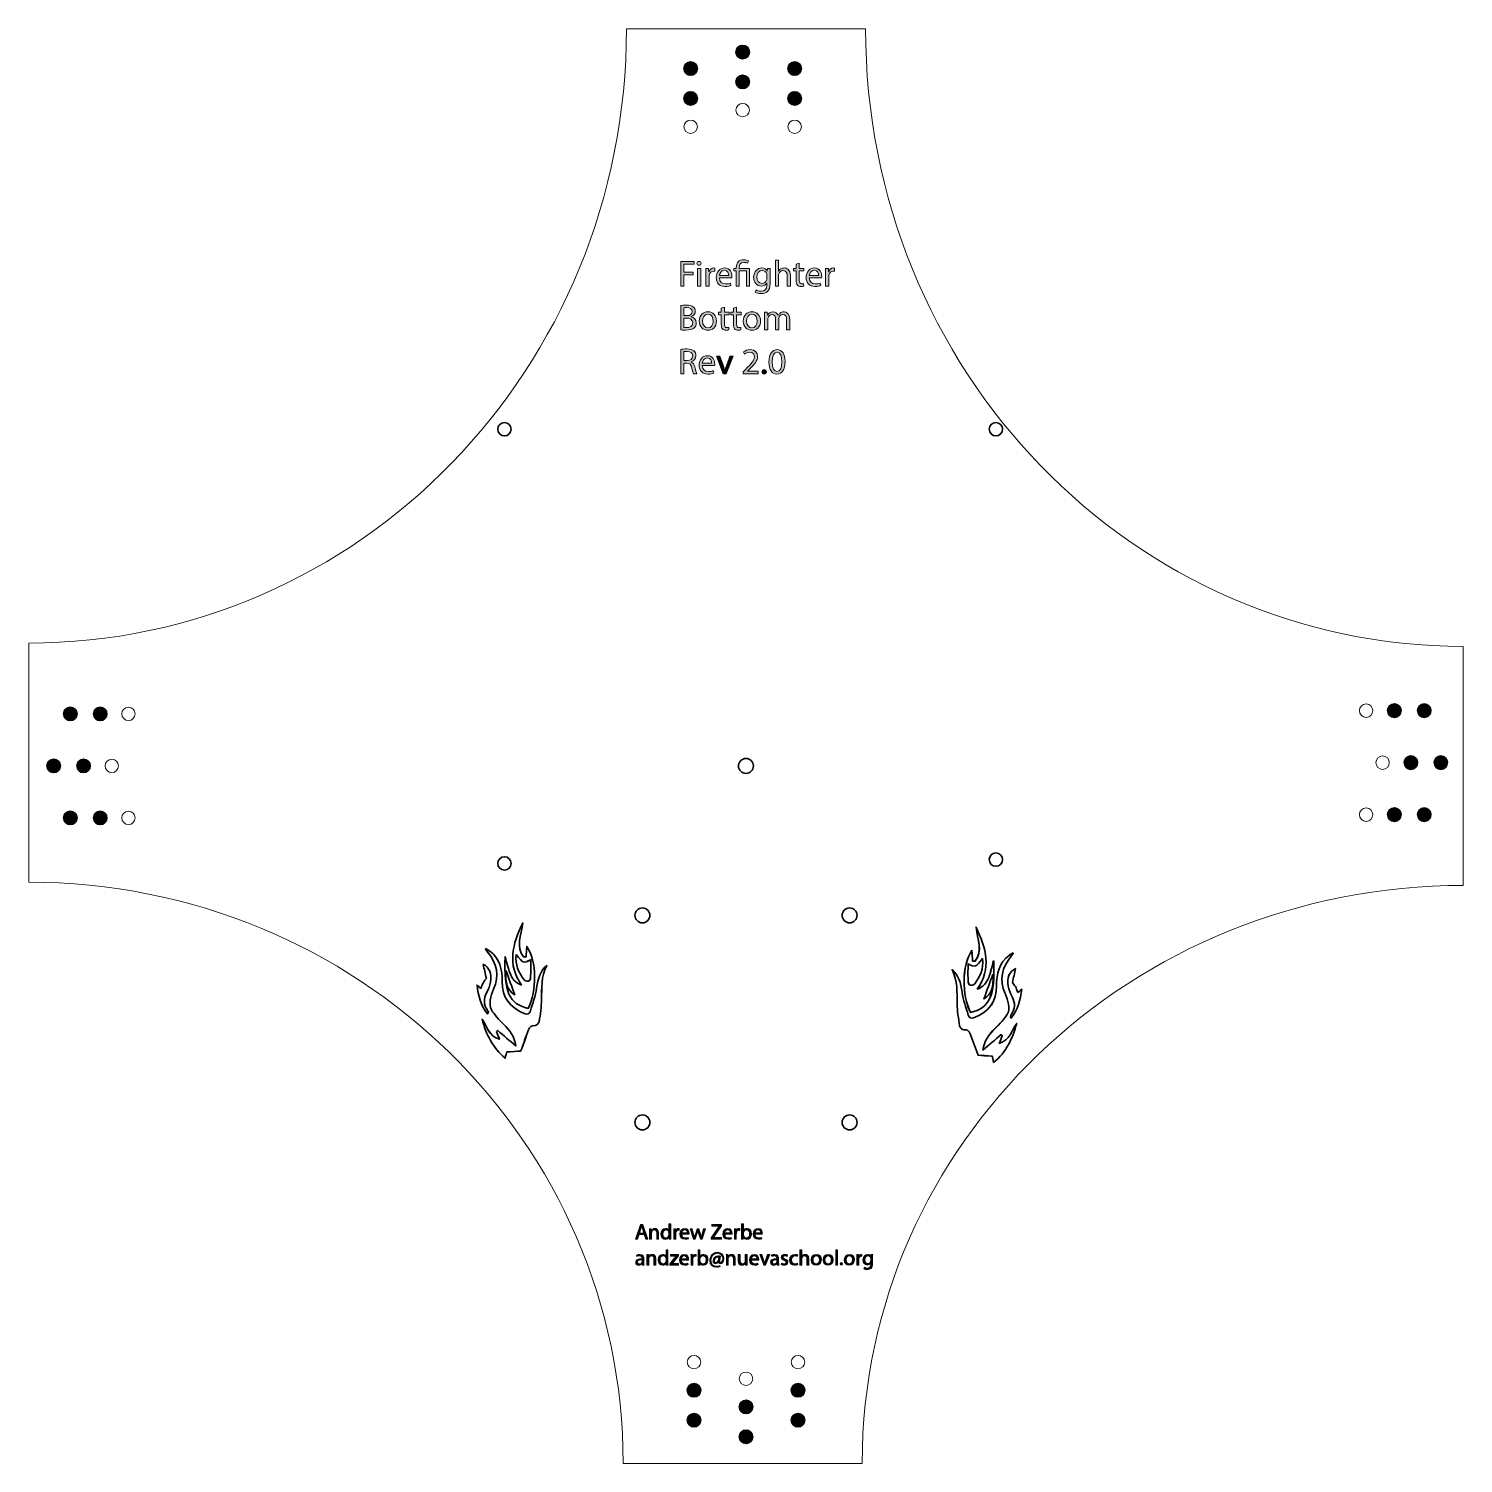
# Model space of a CAD drawing. Header units: inches. Extents: x -4.7 to 7.3, y 13.1 to 25.1.
import ezdxf

# ---------------------------------------------------------------- set-up
doc = ezdxf.new("R2010")
doc.units = ezdxf.units.IN
doc.header["$MEASUREMENT"] = 0
doc.layers.add('Cut', color=7, linetype='Continuous')
doc.layers.add('Score', color=7, linetype='Continuous')

# ---------------------------------------------------------------- blocks, each defined once
blk = doc.blocks.new('block 2')
at = {"layer": 'Score'}
h = blk.add_hatch(color=250, dxfattribs=at)
h.dxf.hatch_style = 2
h.paths.add_polyline_path([(0.718, 23.137), (0.829, 23.137), (0.829, 23.114), (0.744, 23.114), (0.744, 23.046), (0.822, 23.046), (0.822, 23.024), (0.744, 23.024), (0.744, 22.931), (0.718, 22.931)])
h = blk.add_hatch(color=250, dxfattribs=at)
h.dxf.hatch_style = 2
edge = h.paths.add_edge_path()
edge.add_spline(control_points=[(0.888, 23.12), (0.888, 23.111), (0.881, 23.104), (0.87, 23.104), (0.861, 23.104), (0.854, 23.111), (0.854, 23.12), (0.854, 23.13), (0.861, 23.137), (0.871, 23.137), (0.881, 23.137), (0.888, 23.13), (0.888, 23.12)], knot_values=[0, 0, 0, 0, 1, 1, 1, 2, 2, 2, 3, 3, 3, 4, 4, 4, 4], degree=3, periodic=1)
h.paths.add_polyline_path([(0.858, 22.931), (0.858, 23.078), (0.885, 23.078), (0.885, 22.931)])
h = blk.add_hatch(color=250, dxfattribs=at)
h.dxf.hatch_style = 2
edge = h.paths.add_edge_path()
edge.add_spline(control_points=[(0.929, 23.032), (0.929, 23.05), (0.929, 23.065), (0.928, 23.078), (0.928, 23.078), (0.951, 23.078), (0.951, 23.078), (0.951, 23.078), (0.952, 23.049), (0.952, 23.049), (0.952, 23.049), (0.954, 23.049), (0.954, 23.049), (0.96, 23.069), (0.976, 23.082), (0.995, 23.082), (0.998, 23.082), (1, 23.082), (1.002, 23.081), (1.002, 23.081), (1.002, 23.056), (1.002, 23.056), (0.999, 23.056), (0.997, 23.056), (0.993, 23.056), (0.974, 23.056), (0.961, 23.042), (0.957, 23.022), (0.956, 23.018), (0.956, 23.014), (0.956, 23.009), (0.956, 23.009), (0.956, 22.931), (0.956, 22.931), (0.956, 22.931), (0.929, 22.931), (0.929, 22.931), (0.929, 22.931), (0.929, 23.032), (0.929, 23.032)], knot_values=[0, 0, 0, 0, 1, 1, 1, 2, 2, 2, 3, 3, 3, 4, 4, 4, 5, 5, 5, 6, 6, 6, 7, 7, 7, 8, 8, 8, 9, 9, 9, 10, 10, 10, 11, 11, 11, 12, 12, 12, 13, 13, 13, 13], degree=3, periodic=1)
h = blk.add_hatch(color=250, dxfattribs=at)
h.dxf.hatch_style = 2
edge = h.paths.add_edge_path()
edge.add_spline(control_points=[(1.041, 23), (1.042, 22.963), (1.065, 22.948), (1.092, 22.948), (1.111, 22.948), (1.123, 22.952), (1.133, 22.956), (1.133, 22.956), (1.137, 22.937), (1.137, 22.937), (1.128, 22.932), (1.112, 22.927), (1.088, 22.927), (1.042, 22.927), (1.015, 22.957), (1.015, 23.002), (1.015, 23.047), (1.042, 23.082), (1.085, 23.082), (1.133, 23.082), (1.146, 23.039), (1.146, 23.012), (1.146, 23.007), (1.145, 23.002), (1.145, 23), (1.145, 23), (1.041, 23), (1.041, 23)], knot_values=[0, 0, 0, 0, 1, 1, 1, 2, 2, 2, 3, 3, 3, 4, 4, 4, 5, 5, 5, 6, 6, 6, 7, 7, 7, 8, 8, 8, 9, 9, 9, 9], degree=3, periodic=1)
edge = h.paths.add_edge_path()
edge.add_spline(control_points=[(1.12, 23.019), (1.12, 23.036), (1.113, 23.063), (1.083, 23.063), (1.055, 23.063), (1.043, 23.038), (1.041, 23.019), (1.041, 23.019), (1.12, 23.019), (1.12, 23.019)], knot_values=[0, 0, 0, 0, 1, 1, 1, 2, 2, 2, 3, 3, 3, 3], degree=3, periodic=1)
h = blk.add_hatch(color=250, dxfattribs=at)
h.dxf.hatch_style = 2
edge = h.paths.add_edge_path()
edge.add_spline(control_points=[(1.182, 22.931), (1.182, 22.931), (1.182, 23.058), (1.182, 23.058), (1.182, 23.058), (1.161, 23.058), (1.161, 23.058), (1.161, 23.058), (1.161, 23.078), (1.161, 23.078), (1.161, 23.078), (1.182, 23.078), (1.182, 23.078), (1.182, 23.078), (1.182, 23.086), (1.182, 23.086), (1.182, 23.126), (1.205, 23.151), (1.246, 23.151), (1.26, 23.151), (1.276, 23.147), (1.284, 23.141), (1.284, 23.141), (1.276, 23.121), (1.276, 23.121), (1.27, 23.125), (1.258, 23.129), (1.245, 23.129), (1.217, 23.129), (1.208, 23.109), (1.208, 23.086), (1.208, 23.086), (1.208, 23.078), (1.208, 23.078), (1.208, 23.078), (1.294, 23.078), (1.294, 23.078), (1.294, 23.078), (1.294, 22.931), (1.294, 22.931), (1.294, 22.931), (1.268, 22.931), (1.268, 22.931), (1.268, 22.931), (1.268, 23.058), (1.268, 23.058), (1.268, 23.058), (1.208, 23.058), (1.208, 23.058), (1.208, 23.058), (1.208, 22.931), (1.208, 22.931), (1.208, 22.931), (1.182, 22.931), (1.182, 22.931)], knot_values=[0, 0, 0, 0, 1, 1, 1, 2, 2, 2, 3, 3, 3, 4, 4, 4, 5, 5, 5, 6, 6, 6, 7, 7, 7, 8, 8, 8, 9, 9, 9, 10, 10, 10, 11, 11, 11, 12, 12, 12, 13, 13, 13, 14, 14, 14, 15, 15, 15, 16, 16, 16, 17, 17, 17, 18, 18, 18, 18], degree=3, periodic=1)
h = blk.add_hatch(color=250, dxfattribs=at)
h.dxf.hatch_style = 2
edge = h.paths.add_edge_path()
edge.add_spline(control_points=[(1.466, 23.078), (1.466, 23.068), (1.465, 23.056), (1.465, 23.038), (1.465, 23.038), (1.465, 22.952), (1.465, 22.952), (1.465, 22.918), (1.458, 22.897), (1.444, 22.884), (1.43, 22.871), (1.409, 22.867), (1.39, 22.867), (1.372, 22.867), (1.353, 22.871), (1.341, 22.879), (1.341, 22.879), (1.348, 22.899), (1.348, 22.899), (1.358, 22.893), (1.373, 22.888), (1.391, 22.888), (1.419, 22.888), (1.439, 22.902), (1.439, 22.939), (1.439, 22.939), (1.439, 22.956), (1.439, 22.956), (1.439, 22.956), (1.438, 22.956), (1.438, 22.956), (1.43, 22.942), (1.414, 22.931), (1.391, 22.931), (1.354, 22.931), (1.328, 22.962), (1.328, 23.003), (1.328, 23.053), (1.361, 23.082), (1.395, 23.082), (1.42, 23.082), (1.435, 23.068), (1.441, 23.056), (1.441, 23.056), (1.442, 23.056), (1.442, 23.056), (1.442, 23.056), (1.443, 23.078), (1.443, 23.078), (1.443, 23.078), (1.466, 23.078), (1.466, 23.078)], knot_values=[0, 0, 0, 0, 1, 1, 1, 2, 2, 2, 3, 3, 3, 4, 4, 4, 5, 5, 5, 6, 6, 6, 7, 7, 7, 8, 8, 8, 9, 9, 9, 10, 10, 10, 11, 11, 11, 12, 12, 12, 13, 13, 13, 14, 14, 14, 15, 15, 15, 16, 16, 16, 17, 17, 17, 17], degree=3, periodic=1)
edge = h.paths.add_edge_path()
edge.add_spline(control_points=[(1.438, 23.02), (1.438, 23.025), (1.438, 23.029), (1.437, 23.032), (1.432, 23.048), (1.419, 23.061), (1.399, 23.061), (1.374, 23.061), (1.355, 23.039), (1.355, 23.005), (1.355, 22.976), (1.37, 22.952), (1.399, 22.952), (1.416, 22.952), (1.431, 22.962), (1.436, 22.979), (1.438, 22.984), (1.438, 22.989), (1.438, 22.994), (1.438, 22.994), (1.438, 23.02), (1.438, 23.02)], knot_values=[0, 0, 0, 0, 1, 1, 1, 2, 2, 2, 3, 3, 3, 4, 4, 4, 5, 5, 5, 6, 6, 6, 7, 7, 7, 7], degree=3, periodic=1)
h = blk.add_hatch(color=250, dxfattribs=at)
h.dxf.hatch_style = 2
edge = h.paths.add_edge_path()
edge.add_spline(control_points=[(1.51, 23.148), (1.51, 23.148), (1.537, 23.148), (1.537, 23.148), (1.537, 23.148), (1.537, 23.055), (1.537, 23.055), (1.537, 23.055), (1.537, 23.055), (1.537, 23.055), (1.541, 23.063), (1.548, 23.07), (1.556, 23.074), (1.564, 23.079), (1.574, 23.082), (1.584, 23.082), (1.604, 23.082), (1.636, 23.07), (1.636, 23.019), (1.636, 23.019), (1.636, 22.931), (1.636, 22.931), (1.636, 22.931), (1.609, 22.931), (1.609, 22.931), (1.609, 22.931), (1.609, 23.016), (1.609, 23.016), (1.609, 23.039), (1.6, 23.06), (1.574, 23.06), (1.557, 23.06), (1.543, 23.047), (1.538, 23.033), (1.537, 23.029), (1.537, 23.025), (1.537, 23.02), (1.537, 23.02), (1.537, 22.931), (1.537, 22.931), (1.537, 22.931), (1.51, 22.931), (1.51, 22.931), (1.51, 22.931), (1.51, 23.148), (1.51, 23.148)], knot_values=[0, 0, 0, 0, 1, 1, 1, 2, 2, 2, 3, 3, 3, 4, 4, 4, 5, 5, 5, 6, 6, 6, 7, 7, 7, 8, 8, 8, 9, 9, 9, 10, 10, 10, 11, 11, 11, 12, 12, 12, 13, 13, 13, 14, 14, 14, 15, 15, 15, 15], degree=3, periodic=1)
h = blk.add_hatch(color=250, dxfattribs=at)
h.dxf.hatch_style = 2
edge = h.paths.add_edge_path()
edge.add_spline(control_points=[(1.71, 23.121), (1.71, 23.121), (1.71, 23.078), (1.71, 23.078), (1.71, 23.078), (1.749, 23.078), (1.749, 23.078), (1.749, 23.078), (1.749, 23.058), (1.749, 23.058), (1.749, 23.058), (1.71, 23.058), (1.71, 23.058), (1.71, 23.058), (1.71, 22.978), (1.71, 22.978), (1.71, 22.96), (1.716, 22.95), (1.731, 22.95), (1.738, 22.95), (1.743, 22.95), (1.746, 22.951), (1.746, 22.951), (1.747, 22.931), (1.747, 22.931), (1.742, 22.929), (1.734, 22.927), (1.724, 22.927), (1.711, 22.927), (1.701, 22.931), (1.695, 22.939), (1.687, 22.947), (1.684, 22.96), (1.684, 22.977), (1.684, 22.977), (1.684, 23.058), (1.684, 23.058), (1.684, 23.058), (1.661, 23.058), (1.661, 23.058), (1.661, 23.058), (1.661, 23.078), (1.661, 23.078), (1.661, 23.078), (1.684, 23.078), (1.684, 23.078), (1.684, 23.078), (1.684, 23.114), (1.684, 23.114), (1.684, 23.114), (1.71, 23.121), (1.71, 23.121)], knot_values=[0, 0, 0, 0, 1, 1, 1, 2, 2, 2, 3, 3, 3, 4, 4, 4, 5, 5, 5, 6, 6, 6, 7, 7, 7, 8, 8, 8, 9, 9, 9, 10, 10, 10, 11, 11, 11, 12, 12, 12, 13, 13, 13, 14, 14, 14, 15, 15, 15, 16, 16, 16, 17, 17, 17, 17], degree=3, periodic=1)
h = blk.add_hatch(color=250, dxfattribs=at)
h.dxf.hatch_style = 2
edge = h.paths.add_edge_path()
edge.add_spline(control_points=[(1.792, 23), (1.793, 22.963), (1.816, 22.948), (1.843, 22.948), (1.862, 22.948), (1.874, 22.952), (1.884, 22.956), (1.884, 22.956), (1.889, 22.937), (1.889, 22.937), (1.879, 22.932), (1.863, 22.927), (1.839, 22.927), (1.794, 22.927), (1.767, 22.957), (1.767, 23.002), (1.767, 23.047), (1.793, 23.082), (1.836, 23.082), (1.884, 23.082), (1.897, 23.039), (1.897, 23.012), (1.897, 23.007), (1.897, 23.002), (1.896, 23), (1.896, 23), (1.792, 23), (1.792, 23)], knot_values=[0, 0, 0, 0, 1, 1, 1, 2, 2, 2, 3, 3, 3, 4, 4, 4, 5, 5, 5, 6, 6, 6, 7, 7, 7, 8, 8, 8, 9, 9, 9, 9], degree=3, periodic=1)
edge = h.paths.add_edge_path()
edge.add_spline(control_points=[(1.871, 23.019), (1.871, 23.036), (1.864, 23.063), (1.834, 23.063), (1.807, 23.063), (1.795, 23.038), (1.793, 23.019), (1.793, 23.019), (1.871, 23.019), (1.871, 23.019)], knot_values=[0, 0, 0, 0, 1, 1, 1, 2, 2, 2, 3, 3, 3, 3], degree=3, periodic=1)
h = blk.add_hatch(color=250, dxfattribs=at)
h.dxf.hatch_style = 2
edge = h.paths.add_edge_path()
edge.add_spline(control_points=[(1.93, 23.032), (1.93, 23.05), (1.93, 23.065), (1.929, 23.078), (1.929, 23.078), (1.953, 23.078), (1.953, 23.078), (1.953, 23.078), (1.954, 23.049), (1.954, 23.049), (1.954, 23.049), (1.955, 23.049), (1.955, 23.049), (1.962, 23.069), (1.978, 23.082), (1.996, 23.082), (1.999, 23.082), (2.001, 23.082), (2.003, 23.081), (2.003, 23.081), (2.003, 23.056), (2.003, 23.056), (2.001, 23.056), (1.998, 23.056), (1.994, 23.056), (1.975, 23.056), (1.962, 23.042), (1.958, 23.022), (1.958, 23.018), (1.957, 23.014), (1.957, 23.009), (1.957, 23.009), (1.957, 22.931), (1.957, 22.931), (1.957, 22.931), (1.93, 22.931), (1.93, 22.931), (1.93, 22.931), (1.93, 23.032), (1.93, 23.032)], knot_values=[0, 0, 0, 0, 1, 1, 1, 2, 2, 2, 3, 3, 3, 4, 4, 4, 5, 5, 5, 6, 6, 6, 7, 7, 7, 8, 8, 8, 9, 9, 9, 10, 10, 10, 11, 11, 11, 12, 12, 12, 13, 13, 13, 13], degree=3, periodic=1)
h = blk.add_hatch(color=250, dxfattribs=at)
h.dxf.hatch_style = 2
edge = h.paths.add_edge_path()
edge.add_spline(control_points=[(0.718, 22.767), (0.729, 22.77), (0.748, 22.771), (0.766, 22.771), (0.793, 22.771), (0.81, 22.767), (0.823, 22.756), (0.833, 22.748), (0.84, 22.736), (0.84, 22.72), (0.84, 22.7), (0.827, 22.683), (0.805, 22.675), (0.805, 22.675), (0.805, 22.674), (0.805, 22.674), (0.825, 22.669), (0.848, 22.653), (0.848, 22.623), (0.848, 22.605), (0.841, 22.591), (0.83, 22.581), (0.816, 22.568), (0.793, 22.562), (0.759, 22.562), (0.741, 22.562), (0.727, 22.563), (0.718, 22.565), (0.718, 22.565), (0.718, 22.767), (0.718, 22.767)], knot_values=[0, 0, 0, 0, 1, 1, 1, 2, 2, 2, 3, 3, 3, 4, 4, 4, 5, 5, 5, 6, 6, 6, 7, 7, 7, 8, 8, 8, 9, 9, 9, 10, 10, 10, 10], degree=3, periodic=1)
edge = h.paths.add_edge_path()
edge.add_spline(control_points=[(0.744, 22.683), (0.744, 22.683), (0.768, 22.683), (0.768, 22.683), (0.797, 22.683), (0.813, 22.697), (0.813, 22.717), (0.813, 22.741), (0.795, 22.751), (0.768, 22.751), (0.756, 22.751), (0.749, 22.75), (0.744, 22.749), (0.744, 22.749), (0.744, 22.683), (0.744, 22.683)], knot_values=[0, 0, 0, 0, 1, 1, 1, 2, 2, 2, 3, 3, 3, 4, 4, 4, 5, 5, 5, 5], degree=3, periodic=1)
edge = h.paths.add_edge_path()
edge.add_spline(control_points=[(0.744, 22.584), (0.749, 22.583), (0.757, 22.583), (0.767, 22.583), (0.794, 22.583), (0.819, 22.593), (0.819, 22.623), (0.819, 22.651), (0.795, 22.663), (0.766, 22.663), (0.766, 22.663), (0.744, 22.663), (0.744, 22.663), (0.744, 22.663), (0.744, 22.584), (0.744, 22.584)], knot_values=[0, 0, 0, 0, 1, 1, 1, 2, 2, 2, 3, 3, 3, 4, 4, 4, 5, 5, 5, 5], degree=3, periodic=1)
h = blk.add_hatch(color=250, dxfattribs=at)
h.dxf.hatch_style = 2
edge = h.paths.add_edge_path()
edge.add_spline(control_points=[(1.017, 22.639), (1.017, 22.584), (0.98, 22.561), (0.944, 22.561), (0.904, 22.561), (0.873, 22.59), (0.873, 22.637), (0.873, 22.686), (0.905, 22.715), (0.946, 22.715), (0.989, 22.715), (1.017, 22.684), (1.017, 22.639)], knot_values=[0, 0, 0, 0, 1, 1, 1, 2, 2, 2, 3, 3, 3, 4, 4, 4, 4], degree=3, periodic=1)
edge = h.paths.add_edge_path()
edge.add_spline(control_points=[(0.9, 22.638), (0.9, 22.605), (0.919, 22.581), (0.945, 22.581), (0.971, 22.581), (0.99, 22.605), (0.99, 22.638), (0.99, 22.663), (0.977, 22.695), (0.946, 22.695), (0.914, 22.695), (0.9, 22.666), (0.9, 22.638)], knot_values=[0, 0, 0, 0, 1, 1, 1, 2, 2, 2, 3, 3, 3, 4, 4, 4, 4], degree=3, periodic=1)
h = blk.add_hatch(color=250, dxfattribs=at)
h.dxf.hatch_style = 2
edge = h.paths.add_edge_path()
edge.add_spline(control_points=[(1.084, 22.754), (1.084, 22.754), (1.084, 22.712), (1.084, 22.712), (1.084, 22.712), (1.122, 22.712), (1.122, 22.712), (1.122, 22.712), (1.122, 22.691), (1.122, 22.691), (1.122, 22.691), (1.084, 22.691), (1.084, 22.691), (1.084, 22.691), (1.084, 22.612), (1.084, 22.612), (1.084, 22.593), (1.089, 22.583), (1.104, 22.583), (1.111, 22.583), (1.116, 22.584), (1.119, 22.585), (1.119, 22.585), (1.121, 22.565), (1.121, 22.565), (1.116, 22.562), (1.107, 22.561), (1.097, 22.561), (1.084, 22.561), (1.074, 22.565), (1.068, 22.572), (1.06, 22.58), (1.057, 22.593), (1.057, 22.611), (1.057, 22.611), (1.057, 22.691), (1.057, 22.691), (1.057, 22.691), (1.035, 22.691), (1.035, 22.691), (1.035, 22.691), (1.035, 22.712), (1.035, 22.712), (1.035, 22.712), (1.057, 22.712), (1.057, 22.712), (1.057, 22.712), (1.057, 22.747), (1.057, 22.747), (1.057, 22.747), (1.084, 22.754), (1.084, 22.754)], knot_values=[0, 0, 0, 0, 1, 1, 1, 2, 2, 2, 3, 3, 3, 4, 4, 4, 5, 5, 5, 6, 6, 6, 7, 7, 7, 8, 8, 8, 9, 9, 9, 10, 10, 10, 11, 11, 11, 12, 12, 12, 13, 13, 13, 14, 14, 14, 15, 15, 15, 16, 16, 16, 17, 17, 17, 17], degree=3, periodic=1)
h = blk.add_hatch(color=250, dxfattribs=at)
h.dxf.hatch_style = 2
edge = h.paths.add_edge_path()
edge.add_spline(control_points=[(1.185, 22.754), (1.185, 22.754), (1.185, 22.712), (1.185, 22.712), (1.185, 22.712), (1.223, 22.712), (1.223, 22.712), (1.223, 22.712), (1.223, 22.691), (1.223, 22.691), (1.223, 22.691), (1.185, 22.691), (1.185, 22.691), (1.185, 22.691), (1.185, 22.612), (1.185, 22.612), (1.185, 22.593), (1.19, 22.583), (1.205, 22.583), (1.212, 22.583), (1.217, 22.584), (1.221, 22.585), (1.221, 22.585), (1.222, 22.565), (1.222, 22.565), (1.217, 22.562), (1.208, 22.561), (1.198, 22.561), (1.185, 22.561), (1.175, 22.565), (1.169, 22.572), (1.161, 22.58), (1.159, 22.593), (1.159, 22.611), (1.159, 22.611), (1.159, 22.691), (1.159, 22.691), (1.159, 22.691), (1.136, 22.691), (1.136, 22.691), (1.136, 22.691), (1.136, 22.712), (1.136, 22.712), (1.136, 22.712), (1.159, 22.712), (1.159, 22.712), (1.159, 22.712), (1.159, 22.747), (1.159, 22.747), (1.159, 22.747), (1.185, 22.754), (1.185, 22.754)], knot_values=[0, 0, 0, 0, 1, 1, 1, 2, 2, 2, 3, 3, 3, 4, 4, 4, 5, 5, 5, 6, 6, 6, 7, 7, 7, 8, 8, 8, 9, 9, 9, 10, 10, 10, 11, 11, 11, 12, 12, 12, 13, 13, 13, 14, 14, 14, 15, 15, 15, 16, 16, 16, 17, 17, 17, 17], degree=3, periodic=1)
h = blk.add_hatch(color=250, dxfattribs=at)
h.dxf.hatch_style = 2
edge = h.paths.add_edge_path()
edge.add_spline(control_points=[(1.386, 22.639), (1.386, 22.584), (1.348, 22.561), (1.312, 22.561), (1.272, 22.561), (1.241, 22.59), (1.241, 22.637), (1.241, 22.686), (1.273, 22.715), (1.314, 22.715), (1.357, 22.715), (1.386, 22.684), (1.386, 22.639)], knot_values=[0, 0, 0, 0, 1, 1, 1, 2, 2, 2, 3, 3, 3, 4, 4, 4, 4], degree=3, periodic=1)
edge = h.paths.add_edge_path()
edge.add_spline(control_points=[(1.268, 22.638), (1.268, 22.605), (1.287, 22.581), (1.313, 22.581), (1.339, 22.581), (1.358, 22.605), (1.358, 22.638), (1.358, 22.663), (1.346, 22.695), (1.314, 22.695), (1.282, 22.695), (1.268, 22.666), (1.268, 22.638)], knot_values=[0, 0, 0, 0, 1, 1, 1, 2, 2, 2, 3, 3, 3, 4, 4, 4, 4], degree=3, periodic=1)
h = blk.add_hatch(color=250, dxfattribs=at)
h.dxf.hatch_style = 2
edge = h.paths.add_edge_path()
edge.add_spline(control_points=[(1.42, 22.672), (1.42, 22.687), (1.419, 22.7), (1.418, 22.712), (1.418, 22.712), (1.442, 22.712), (1.442, 22.712), (1.442, 22.712), (1.443, 22.688), (1.443, 22.688), (1.443, 22.688), (1.444, 22.688), (1.444, 22.688), (1.452, 22.702), (1.466, 22.715), (1.49, 22.715), (1.511, 22.715), (1.526, 22.703), (1.532, 22.686), (1.532, 22.686), (1.533, 22.686), (1.533, 22.686), (1.537, 22.694), (1.543, 22.7), (1.549, 22.705), (1.558, 22.711), (1.568, 22.715), (1.582, 22.715), (1.602, 22.715), (1.631, 22.702), (1.631, 22.651), (1.631, 22.651), (1.631, 22.564), (1.631, 22.564), (1.631, 22.564), (1.604, 22.564), (1.604, 22.564), (1.604, 22.564), (1.604, 22.648), (1.604, 22.648), (1.604, 22.676), (1.594, 22.693), (1.572, 22.693), (1.557, 22.693), (1.545, 22.682), (1.541, 22.669), (1.539, 22.665), (1.538, 22.66), (1.538, 22.655), (1.538, 22.655), (1.538, 22.564), (1.538, 22.564), (1.538, 22.564), (1.512, 22.564), (1.512, 22.564), (1.512, 22.564), (1.512, 22.653), (1.512, 22.653), (1.512, 22.676), (1.502, 22.693), (1.481, 22.693), (1.464, 22.693), (1.452, 22.68), (1.448, 22.666), (1.446, 22.662), (1.446, 22.658), (1.446, 22.653), (1.446, 22.653), (1.446, 22.564), (1.446, 22.564), (1.446, 22.564), (1.42, 22.564), (1.42, 22.564), (1.42, 22.564), (1.42, 22.672), (1.42, 22.672)], knot_values=[0, 0, 0, 0, 1, 1, 1, 2, 2, 2, 3, 3, 3, 4, 4, 4, 5, 5, 5, 6, 6, 6, 7, 7, 7, 8, 8, 8, 9, 9, 9, 10, 10, 10, 11, 11, 11, 12, 12, 12, 13, 13, 13, 14, 14, 14, 15, 15, 15, 16, 16, 16, 17, 17, 17, 18, 18, 18, 19, 19, 19, 20, 20, 20, 21, 21, 21, 22, 22, 22, 23, 23, 23, 24, 24, 24, 25, 25, 25, 25], degree=3, periodic=1)
h = blk.add_hatch(color=250, dxfattribs=at)
h.dxf.hatch_style = 2
edge = h.paths.add_edge_path()
edge.add_spline(control_points=[(0.718, 22.4), (0.731, 22.403), (0.75, 22.405), (0.769, 22.405), (0.797, 22.405), (0.815, 22.4), (0.828, 22.388), (0.839, 22.379), (0.844, 22.365), (0.844, 22.349), (0.844, 22.322), (0.827, 22.304), (0.806, 22.296), (0.806, 22.296), (0.806, 22.295), (0.806, 22.295), (0.822, 22.29), (0.831, 22.275), (0.836, 22.254), (0.843, 22.225), (0.848, 22.205), (0.852, 22.197), (0.852, 22.197), (0.824, 22.197), (0.824, 22.197), (0.821, 22.203), (0.816, 22.221), (0.811, 22.246), (0.804, 22.275), (0.793, 22.286), (0.769, 22.286), (0.769, 22.286), (0.744, 22.286), (0.744, 22.286), (0.744, 22.286), (0.744, 22.197), (0.744, 22.197), (0.744, 22.197), (0.718, 22.197), (0.718, 22.197), (0.718, 22.197), (0.718, 22.4), (0.718, 22.4)], knot_values=[0, 0, 0, 0, 1, 1, 1, 2, 2, 2, 3, 3, 3, 4, 4, 4, 5, 5, 5, 6, 6, 6, 7, 7, 7, 8, 8, 8, 9, 9, 9, 10, 10, 10, 11, 11, 11, 12, 12, 12, 13, 13, 13, 14, 14, 14, 14], degree=3, periodic=1)
edge = h.paths.add_edge_path()
edge.add_spline(control_points=[(0.744, 22.307), (0.744, 22.307), (0.771, 22.307), (0.771, 22.307), (0.8, 22.307), (0.818, 22.322), (0.818, 22.346), (0.818, 22.372), (0.799, 22.384), (0.771, 22.384), (0.758, 22.384), (0.749, 22.383), (0.744, 22.382), (0.744, 22.382), (0.744, 22.307), (0.744, 22.307)], knot_values=[0, 0, 0, 0, 1, 1, 1, 2, 2, 2, 3, 3, 3, 4, 4, 4, 5, 5, 5, 5], degree=3, periodic=1)
h = blk.add_hatch(color=250, dxfattribs=at)
h.dxf.hatch_style = 2
edge = h.paths.add_edge_path()
edge.add_spline(control_points=[(0.897, 22.266), (0.898, 22.23), (0.921, 22.215), (0.948, 22.215), (0.967, 22.215), (0.979, 22.218), (0.989, 22.223), (0.989, 22.223), (0.994, 22.203), (0.994, 22.203), (0.984, 22.199), (0.968, 22.194), (0.944, 22.194), (0.899, 22.194), (0.872, 22.224), (0.872, 22.269), (0.872, 22.313), (0.898, 22.348), (0.941, 22.348), (0.989, 22.348), (1.002, 22.306), (1.002, 22.279), (1.002, 22.273), (1.002, 22.269), (1.001, 22.266), (1.001, 22.266), (0.897, 22.266), (0.897, 22.266)], knot_values=[0, 0, 0, 0, 1, 1, 1, 2, 2, 2, 3, 3, 3, 4, 4, 4, 5, 5, 5, 6, 6, 6, 7, 7, 7, 8, 8, 8, 9, 9, 9, 9], degree=3, periodic=1)
edge = h.paths.add_edge_path()
edge.add_spline(control_points=[(0.976, 22.286), (0.976, 22.303), (0.969, 22.329), (0.939, 22.329), (0.912, 22.329), (0.9, 22.304), (0.898, 22.286), (0.898, 22.286), (0.976, 22.286), (0.976, 22.286)], knot_values=[0, 0, 0, 0, 1, 1, 1, 2, 2, 2, 3, 3, 3, 3], degree=3, periodic=1)
h = blk.add_hatch(color=250, dxfattribs=at)
h.dxf.hatch_style = 2
edge = h.paths.add_edge_path()
edge.add_spline(control_points=[(1.046, 22.345), (1.046, 22.345), (1.075, 22.262), (1.075, 22.262), (1.08, 22.249), (1.084, 22.236), (1.087, 22.224), (1.087, 22.224), (1.088, 22.224), (1.088, 22.224), (1.091, 22.236), (1.095, 22.249), (1.1, 22.262), (1.1, 22.262), (1.129, 22.345), (1.129, 22.345), (1.129, 22.345), (1.157, 22.345), (1.157, 22.345), (1.157, 22.345), (1.099, 22.197), (1.099, 22.197), (1.099, 22.197), (1.073, 22.197), (1.073, 22.197), (1.073, 22.197), (1.017, 22.345), (1.017, 22.345), (1.017, 22.345), (1.046, 22.345), (1.046, 22.345)], knot_values=[0, 0, 0, 0, 1, 1, 1, 2, 2, 2, 3, 3, 3, 4, 4, 4, 5, 5, 5, 6, 6, 6, 7, 7, 7, 8, 8, 8, 9, 9, 9, 10, 10, 10, 10], degree=3, periodic=1)
h = blk.add_hatch(color=250, dxfattribs=at)
h.dxf.hatch_style = 2
edge = h.paths.add_edge_path()
edge.add_spline(control_points=[(1.239, 22.197), (1.239, 22.197), (1.239, 22.214), (1.239, 22.214), (1.239, 22.214), (1.26, 22.234), (1.26, 22.234), (1.31, 22.282), (1.333, 22.308), (1.334, 22.338), (1.334, 22.358), (1.324, 22.377), (1.294, 22.377), (1.276, 22.377), (1.261, 22.368), (1.252, 22.36), (1.252, 22.36), (1.244, 22.379), (1.244, 22.379), (1.257, 22.391), (1.277, 22.399), (1.3, 22.399), (1.343, 22.399), (1.361, 22.37), (1.361, 22.341), (1.361, 22.305), (1.334, 22.275), (1.292, 22.235), (1.292, 22.235), (1.276, 22.22), (1.276, 22.22), (1.276, 22.22), (1.276, 22.22), (1.276, 22.22), (1.276, 22.22), (1.365, 22.22), (1.365, 22.22), (1.365, 22.22), (1.365, 22.197), (1.365, 22.197), (1.365, 22.197), (1.239, 22.197), (1.239, 22.197)], knot_values=[0, 0, 0, 0, 1, 1, 1, 2, 2, 2, 3, 3, 3, 4, 4, 4, 5, 5, 5, 6, 6, 6, 7, 7, 7, 8, 8, 8, 9, 9, 9, 10, 10, 10, 11, 11, 11, 12, 12, 12, 13, 13, 13, 14, 14, 14, 14], degree=3, periodic=1)
h = blk.add_hatch(color=250, dxfattribs=at)
h.dxf.hatch_style = 2
edge = h.paths.add_edge_path()
edge.add_spline(control_points=[(1.591, 22.299), (1.591, 22.231), (1.566, 22.194), (1.522, 22.194), (1.483, 22.194), (1.456, 22.23), (1.456, 22.296), (1.456, 22.363), (1.485, 22.399), (1.525, 22.399), (1.567, 22.399), (1.591, 22.362), (1.591, 22.299)], knot_values=[0, 0, 0, 0, 1, 1, 1, 2, 2, 2, 3, 3, 3, 4, 4, 4, 4], degree=3, periodic=1)
edge = h.paths.add_edge_path()
edge.add_spline(control_points=[(1.483, 22.296), (1.483, 22.244), (1.499, 22.215), (1.523, 22.215), (1.551, 22.215), (1.564, 22.247), (1.564, 22.297), (1.564, 22.346), (1.551, 22.378), (1.523, 22.378), (1.5, 22.378), (1.483, 22.35), (1.483, 22.296)], knot_values=[0, 0, 0, 0, 1, 1, 1, 2, 2, 2, 3, 3, 3, 4, 4, 4, 4], degree=3, periodic=1)
h = blk.add_hatch(color=250, dxfattribs=at)
h.dxf.hatch_style = 2
edge = h.paths.add_edge_path()
edge.add_spline(control_points=[(1.398, 22.213), (1.398, 22.224), (1.405, 22.232), (1.416, 22.232), (1.427, 22.232), (1.434, 22.224), (1.434, 22.213), (1.434, 22.202), (1.427, 22.194), (1.416, 22.194), (1.405, 22.194), (1.398, 22.202), (1.398, 22.213)], knot_values=[0, 0, 0, 0, 1, 1, 1, 2, 2, 2, 3, 3, 3, 4, 4, 4, 4], degree=3, periodic=1)
at = {"layer": 'Score', "lineweight": 0}
for points in [[(0.718, 23.137), (0.829, 23.137), (0.829, 23.114), (0.744, 23.114), (0.744, 23.046), (0.822, 23.046), (0.822, 23.024), (0.744, 23.024), (0.744, 22.931), (0.718, 22.931), (0.718, 23.137)], [(0.858, 22.931), (0.858, 23.078), (0.885, 23.078), (0.885, 22.931), (0.858, 22.931)]]:
    blk.add_lwpolyline(points, dxfattribs=at)
for points, knots in [([(0.888, 23.12), (0.888, 23.111), (0.881, 23.104), (0.87, 23.104), (0.861, 23.104), (0.854, 23.111), (0.854, 23.12), (0.854, 23.13), (0.861, 23.137), (0.871, 23.137), (0.881, 23.137), (0.888, 23.13), (0.888, 23.12)], [0, 0, 0, 0, 1, 1, 1, 2, 2, 2, 3, 3, 3, 4, 4, 4, 4]), ([(0.929, 23.032), (0.929, 23.05), (0.929, 23.065), (0.928, 23.078), (0.928, 23.078), (0.951, 23.078), (0.951, 23.078), (0.951, 23.078), (0.952, 23.049), (0.952, 23.049), (0.952, 23.049), (0.954, 23.049), (0.954, 23.049), (0.96, 23.069), (0.976, 23.082), (0.995, 23.082), (0.998, 23.082), (1, 23.082), (1.002, 23.081), (1.002, 23.081), (1.002, 23.056), (1.002, 23.056), (0.999, 23.056), (0.997, 23.056), (0.993, 23.056), (0.974, 23.056), (0.961, 23.042), (0.957, 23.022), (0.956, 23.018), (0.956, 23.014), (0.956, 23.009), (0.956, 23.009), (0.956, 22.931), (0.956, 22.931), (0.956, 22.931), (0.929, 22.931), (0.929, 22.931), (0.929, 22.931), (0.929, 23.032), (0.929, 23.032)], [0, 0, 0, 0, 1, 1, 1, 2, 2, 2, 3, 3, 3, 4, 4, 4, 5, 5, 5, 6, 6, 6, 7, 7, 7, 8, 8, 8, 9, 9, 9, 10, 10, 10, 11, 11, 11, 12, 12, 12, 13, 13, 13, 13]), ([(1.041, 23), (1.042, 22.963), (1.065, 22.948), (1.092, 22.948), (1.111, 22.948), (1.123, 22.952), (1.133, 22.956), (1.133, 22.956), (1.137, 22.937), (1.137, 22.937), (1.128, 22.932), (1.112, 22.927), (1.088, 22.927), (1.042, 22.927), (1.015, 22.957), (1.015, 23.002), (1.015, 23.047), (1.042, 23.082), (1.085, 23.082), (1.133, 23.082), (1.146, 23.039), (1.146, 23.012), (1.146, 23.007), (1.145, 23.002), (1.145, 23), (1.145, 23), (1.041, 23), (1.041, 23)], [0, 0, 0, 0, 1, 1, 1, 2, 2, 2, 3, 3, 3, 4, 4, 4, 5, 5, 5, 6, 6, 6, 7, 7, 7, 8, 8, 8, 9, 9, 9, 9]), ([(1.12, 23.019), (1.12, 23.036), (1.113, 23.063), (1.083, 23.063), (1.055, 23.063), (1.043, 23.038), (1.041, 23.019), (1.041, 23.019), (1.12, 23.019), (1.12, 23.019)], [0, 0, 0, 0, 1, 1, 1, 2, 2, 2, 3, 3, 3, 3]), ([(1.182, 22.931), (1.182, 22.931), (1.182, 23.058), (1.182, 23.058), (1.182, 23.058), (1.161, 23.058), (1.161, 23.058), (1.161, 23.058), (1.161, 23.078), (1.161, 23.078), (1.161, 23.078), (1.182, 23.078), (1.182, 23.078), (1.182, 23.078), (1.182, 23.086), (1.182, 23.086), (1.182, 23.126), (1.205, 23.151), (1.246, 23.151), (1.26, 23.151), (1.276, 23.147), (1.284, 23.141), (1.284, 23.141), (1.276, 23.121), (1.276, 23.121), (1.27, 23.125), (1.258, 23.129), (1.245, 23.129), (1.217, 23.129), (1.208, 23.109), (1.208, 23.086), (1.208, 23.086), (1.208, 23.078), (1.208, 23.078), (1.208, 23.078), (1.294, 23.078), (1.294, 23.078), (1.294, 23.078), (1.294, 22.931), (1.294, 22.931), (1.294, 22.931), (1.268, 22.931), (1.268, 22.931), (1.268, 22.931), (1.268, 23.058), (1.268, 23.058), (1.268, 23.058), (1.208, 23.058), (1.208, 23.058), (1.208, 23.058), (1.208, 22.931), (1.208, 22.931), (1.208, 22.931), (1.182, 22.931), (1.182, 22.931)], [0, 0, 0, 0, 1, 1, 1, 2, 2, 2, 3, 3, 3, 4, 4, 4, 5, 5, 5, 6, 6, 6, 7, 7, 7, 8, 8, 8, 9, 9, 9, 10, 10, 10, 11, 11, 11, 12, 12, 12, 13, 13, 13, 14, 14, 14, 15, 15, 15, 16, 16, 16, 17, 17, 17, 18, 18, 18, 18]), ([(1.466, 23.078), (1.466, 23.068), (1.465, 23.056), (1.465, 23.038), (1.465, 23.038), (1.465, 22.952), (1.465, 22.952), (1.465, 22.918), (1.458, 22.897), (1.444, 22.884), (1.43, 22.871), (1.409, 22.867), (1.39, 22.867), (1.372, 22.867), (1.353, 22.871), (1.341, 22.879), (1.341, 22.879), (1.348, 22.899), (1.348, 22.899), (1.358, 22.893), (1.373, 22.888), (1.391, 22.888), (1.419, 22.888), (1.439, 22.902), (1.439, 22.939), (1.439, 22.939), (1.439, 22.956), (1.439, 22.956), (1.439, 22.956), (1.438, 22.956), (1.438, 22.956), (1.43, 22.942), (1.414, 22.931), (1.391, 22.931), (1.354, 22.931), (1.328, 22.962), (1.328, 23.003), (1.328, 23.053), (1.361, 23.082), (1.395, 23.082), (1.42, 23.082), (1.435, 23.068), (1.441, 23.056), (1.441, 23.056), (1.442, 23.056), (1.442, 23.056), (1.442, 23.056), (1.443, 23.078), (1.443, 23.078), (1.443, 23.078), (1.466, 23.078), (1.466, 23.078)], [0, 0, 0, 0, 1, 1, 1, 2, 2, 2, 3, 3, 3, 4, 4, 4, 5, 5, 5, 6, 6, 6, 7, 7, 7, 8, 8, 8, 9, 9, 9, 10, 10, 10, 11, 11, 11, 12, 12, 12, 13, 13, 13, 14, 14, 14, 15, 15, 15, 16, 16, 16, 17, 17, 17, 17]), ([(1.438, 23.02), (1.438, 23.025), (1.438, 23.029), (1.437, 23.032), (1.432, 23.048), (1.419, 23.061), (1.399, 23.061), (1.374, 23.061), (1.355, 23.039), (1.355, 23.005), (1.355, 22.976), (1.37, 22.952), (1.399, 22.952), (1.416, 22.952), (1.431, 22.962), (1.436, 22.979), (1.438, 22.984), (1.438, 22.989), (1.438, 22.994), (1.438, 22.994), (1.438, 23.02), (1.438, 23.02)], [0, 0, 0, 0, 1, 1, 1, 2, 2, 2, 3, 3, 3, 4, 4, 4, 5, 5, 5, 6, 6, 6, 7, 7, 7, 7]), ([(1.51, 23.148), (1.51, 23.148), (1.537, 23.148), (1.537, 23.148), (1.537, 23.148), (1.537, 23.055), (1.537, 23.055), (1.537, 23.055), (1.537, 23.055), (1.537, 23.055), (1.541, 23.063), (1.548, 23.07), (1.556, 23.074), (1.564, 23.079), (1.574, 23.082), (1.584, 23.082), (1.604, 23.082), (1.636, 23.07), (1.636, 23.019), (1.636, 23.019), (1.636, 22.931), (1.636, 22.931), (1.636, 22.931), (1.609, 22.931), (1.609, 22.931), (1.609, 22.931), (1.609, 23.016), (1.609, 23.016), (1.609, 23.039), (1.6, 23.06), (1.574, 23.06), (1.557, 23.06), (1.543, 23.047), (1.538, 23.033), (1.537, 23.029), (1.537, 23.025), (1.537, 23.02), (1.537, 23.02), (1.537, 22.931), (1.537, 22.931), (1.537, 22.931), (1.51, 22.931), (1.51, 22.931), (1.51, 22.931), (1.51, 23.148), (1.51, 23.148)], [0, 0, 0, 0, 1, 1, 1, 2, 2, 2, 3, 3, 3, 4, 4, 4, 5, 5, 5, 6, 6, 6, 7, 7, 7, 8, 8, 8, 9, 9, 9, 10, 10, 10, 11, 11, 11, 12, 12, 12, 13, 13, 13, 14, 14, 14, 15, 15, 15, 15]), ([(1.71, 23.121), (1.71, 23.121), (1.71, 23.078), (1.71, 23.078), (1.71, 23.078), (1.749, 23.078), (1.749, 23.078), (1.749, 23.078), (1.749, 23.058), (1.749, 23.058), (1.749, 23.058), (1.71, 23.058), (1.71, 23.058), (1.71, 23.058), (1.71, 22.978), (1.71, 22.978), (1.71, 22.96), (1.716, 22.95), (1.731, 22.95), (1.738, 22.95), (1.743, 22.95), (1.746, 22.951), (1.746, 22.951), (1.747, 22.931), (1.747, 22.931), (1.742, 22.929), (1.734, 22.927), (1.724, 22.927), (1.711, 22.927), (1.701, 22.931), (1.695, 22.939), (1.687, 22.947), (1.684, 22.96), (1.684, 22.977), (1.684, 22.977), (1.684, 23.058), (1.684, 23.058), (1.684, 23.058), (1.661, 23.058), (1.661, 23.058), (1.661, 23.058), (1.661, 23.078), (1.661, 23.078), (1.661, 23.078), (1.684, 23.078), (1.684, 23.078), (1.684, 23.078), (1.684, 23.114), (1.684, 23.114), (1.684, 23.114), (1.71, 23.121), (1.71, 23.121)], [0, 0, 0, 0, 1, 1, 1, 2, 2, 2, 3, 3, 3, 4, 4, 4, 5, 5, 5, 6, 6, 6, 7, 7, 7, 8, 8, 8, 9, 9, 9, 10, 10, 10, 11, 11, 11, 12, 12, 12, 13, 13, 13, 14, 14, 14, 15, 15, 15, 16, 16, 16, 17, 17, 17, 17]), ([(1.792, 23), (1.793, 22.963), (1.816, 22.948), (1.843, 22.948), (1.862, 22.948), (1.874, 22.952), (1.884, 22.956), (1.884, 22.956), (1.889, 22.937), (1.889, 22.937), (1.879, 22.932), (1.863, 22.927), (1.839, 22.927), (1.794, 22.927), (1.767, 22.957), (1.767, 23.002), (1.767, 23.047), (1.793, 23.082), (1.836, 23.082), (1.884, 23.082), (1.897, 23.039), (1.897, 23.012), (1.897, 23.007), (1.897, 23.002), (1.896, 23), (1.896, 23), (1.792, 23), (1.792, 23)], [0, 0, 0, 0, 1, 1, 1, 2, 2, 2, 3, 3, 3, 4, 4, 4, 5, 5, 5, 6, 6, 6, 7, 7, 7, 8, 8, 8, 9, 9, 9, 9]), ([(1.871, 23.019), (1.871, 23.036), (1.864, 23.063), (1.834, 23.063), (1.807, 23.063), (1.795, 23.038), (1.793, 23.019), (1.793, 23.019), (1.871, 23.019), (1.871, 23.019)], [0, 0, 0, 0, 1, 1, 1, 2, 2, 2, 3, 3, 3, 3]), ([(1.93, 23.032), (1.93, 23.05), (1.93, 23.065), (1.929, 23.078), (1.929, 23.078), (1.953, 23.078), (1.953, 23.078), (1.953, 23.078), (1.954, 23.049), (1.954, 23.049), (1.954, 23.049), (1.955, 23.049), (1.955, 23.049), (1.962, 23.069), (1.978, 23.082), (1.996, 23.082), (1.999, 23.082), (2.001, 23.082), (2.003, 23.081), (2.003, 23.081), (2.003, 23.056), (2.003, 23.056), (2.001, 23.056), (1.998, 23.056), (1.994, 23.056), (1.975, 23.056), (1.962, 23.042), (1.958, 23.022), (1.958, 23.018), (1.957, 23.014), (1.957, 23.009), (1.957, 23.009), (1.957, 22.931), (1.957, 22.931), (1.957, 22.931), (1.93, 22.931), (1.93, 22.931), (1.93, 22.931), (1.93, 23.032), (1.93, 23.032)], [0, 0, 0, 0, 1, 1, 1, 2, 2, 2, 3, 3, 3, 4, 4, 4, 5, 5, 5, 6, 6, 6, 7, 7, 7, 8, 8, 8, 9, 9, 9, 10, 10, 10, 11, 11, 11, 12, 12, 12, 13, 13, 13, 13]), ([(0.718, 22.767), (0.729, 22.77), (0.748, 22.771), (0.766, 22.771), (0.793, 22.771), (0.81, 22.767), (0.823, 22.756), (0.833, 22.748), (0.84, 22.736), (0.84, 22.72), (0.84, 22.7), (0.827, 22.683), (0.805, 22.675), (0.805, 22.675), (0.805, 22.674), (0.805, 22.674), (0.825, 22.669), (0.848, 22.653), (0.848, 22.623), (0.848, 22.605), (0.841, 22.591), (0.83, 22.581), (0.816, 22.568), (0.793, 22.562), (0.759, 22.562), (0.741, 22.562), (0.727, 22.563), (0.718, 22.565), (0.718, 22.565), (0.718, 22.767), (0.718, 22.767)], [0, 0, 0, 0, 1, 1, 1, 2, 2, 2, 3, 3, 3, 4, 4, 4, 5, 5, 5, 6, 6, 6, 7, 7, 7, 8, 8, 8, 9, 9, 9, 10, 10, 10, 10]), ([(0.744, 22.683), (0.744, 22.683), (0.768, 22.683), (0.768, 22.683), (0.797, 22.683), (0.813, 22.697), (0.813, 22.717), (0.813, 22.741), (0.795, 22.751), (0.768, 22.751), (0.756, 22.751), (0.749, 22.75), (0.744, 22.749), (0.744, 22.749), (0.744, 22.683), (0.744, 22.683)], [0, 0, 0, 0, 1, 1, 1, 2, 2, 2, 3, 3, 3, 4, 4, 4, 5, 5, 5, 5]), ([(1.017, 22.639), (1.017, 22.584), (0.98, 22.561), (0.944, 22.561), (0.904, 22.561), (0.873, 22.59), (0.873, 22.637), (0.873, 22.686), (0.905, 22.715), (0.946, 22.715), (0.989, 22.715), (1.017, 22.684), (1.017, 22.639)], [0, 0, 0, 0, 1, 1, 1, 2, 2, 2, 3, 3, 3, 4, 4, 4, 4]), ([(0.9, 22.638), (0.9, 22.605), (0.919, 22.581), (0.945, 22.581), (0.971, 22.581), (0.99, 22.605), (0.99, 22.638), (0.99, 22.663), (0.977, 22.695), (0.946, 22.695), (0.914, 22.695), (0.9, 22.666), (0.9, 22.638)], [0, 0, 0, 0, 1, 1, 1, 2, 2, 2, 3, 3, 3, 4, 4, 4, 4]), ([(1.084, 22.754), (1.084, 22.754), (1.084, 22.712), (1.084, 22.712), (1.084, 22.712), (1.122, 22.712), (1.122, 22.712), (1.122, 22.712), (1.122, 22.691), (1.122, 22.691), (1.122, 22.691), (1.084, 22.691), (1.084, 22.691), (1.084, 22.691), (1.084, 22.612), (1.084, 22.612), (1.084, 22.593), (1.089, 22.583), (1.104, 22.583), (1.111, 22.583), (1.116, 22.584), (1.119, 22.585), (1.119, 22.585), (1.121, 22.565), (1.121, 22.565), (1.116, 22.562), (1.107, 22.561), (1.097, 22.561), (1.084, 22.561), (1.074, 22.565), (1.068, 22.572), (1.06, 22.58), (1.057, 22.593), (1.057, 22.611), (1.057, 22.611), (1.057, 22.691), (1.057, 22.691), (1.057, 22.691), (1.035, 22.691), (1.035, 22.691), (1.035, 22.691), (1.035, 22.712), (1.035, 22.712), (1.035, 22.712), (1.057, 22.712), (1.057, 22.712), (1.057, 22.712), (1.057, 22.747), (1.057, 22.747), (1.057, 22.747), (1.084, 22.754), (1.084, 22.754)], [0, 0, 0, 0, 1, 1, 1, 2, 2, 2, 3, 3, 3, 4, 4, 4, 5, 5, 5, 6, 6, 6, 7, 7, 7, 8, 8, 8, 9, 9, 9, 10, 10, 10, 11, 11, 11, 12, 12, 12, 13, 13, 13, 14, 14, 14, 15, 15, 15, 16, 16, 16, 17, 17, 17, 17]), ([(1.185, 22.754), (1.185, 22.754), (1.185, 22.712), (1.185, 22.712), (1.185, 22.712), (1.223, 22.712), (1.223, 22.712), (1.223, 22.712), (1.223, 22.691), (1.223, 22.691), (1.223, 22.691), (1.185, 22.691), (1.185, 22.691), (1.185, 22.691), (1.185, 22.612), (1.185, 22.612), (1.185, 22.593), (1.19, 22.583), (1.205, 22.583), (1.212, 22.583), (1.217, 22.584), (1.221, 22.585), (1.221, 22.585), (1.222, 22.565), (1.222, 22.565), (1.217, 22.562), (1.208, 22.561), (1.198, 22.561), (1.185, 22.561), (1.175, 22.565), (1.169, 22.572), (1.161, 22.58), (1.159, 22.593), (1.159, 22.611), (1.159, 22.611), (1.159, 22.691), (1.159, 22.691), (1.159, 22.691), (1.136, 22.691), (1.136, 22.691), (1.136, 22.691), (1.136, 22.712), (1.136, 22.712), (1.136, 22.712), (1.159, 22.712), (1.159, 22.712), (1.159, 22.712), (1.159, 22.747), (1.159, 22.747), (1.159, 22.747), (1.185, 22.754), (1.185, 22.754)], [0, 0, 0, 0, 1, 1, 1, 2, 2, 2, 3, 3, 3, 4, 4, 4, 5, 5, 5, 6, 6, 6, 7, 7, 7, 8, 8, 8, 9, 9, 9, 10, 10, 10, 11, 11, 11, 12, 12, 12, 13, 13, 13, 14, 14, 14, 15, 15, 15, 16, 16, 16, 17, 17, 17, 17]), ([(1.386, 22.639), (1.386, 22.584), (1.348, 22.561), (1.312, 22.561), (1.272, 22.561), (1.241, 22.59), (1.241, 22.637), (1.241, 22.686), (1.273, 22.715), (1.314, 22.715), (1.357, 22.715), (1.386, 22.684), (1.386, 22.639)], [0, 0, 0, 0, 1, 1, 1, 2, 2, 2, 3, 3, 3, 4, 4, 4, 4]), ([(1.268, 22.638), (1.268, 22.605), (1.287, 22.581), (1.313, 22.581), (1.339, 22.581), (1.358, 22.605), (1.358, 22.638), (1.358, 22.663), (1.346, 22.695), (1.314, 22.695), (1.282, 22.695), (1.268, 22.666), (1.268, 22.638)], [0, 0, 0, 0, 1, 1, 1, 2, 2, 2, 3, 3, 3, 4, 4, 4, 4]), ([(1.42, 22.672), (1.42, 22.687), (1.419, 22.7), (1.418, 22.712), (1.418, 22.712), (1.442, 22.712), (1.442, 22.712), (1.442, 22.712), (1.443, 22.688), (1.443, 22.688), (1.443, 22.688), (1.444, 22.688), (1.444, 22.688), (1.452, 22.702), (1.466, 22.715), (1.49, 22.715), (1.511, 22.715), (1.526, 22.703), (1.532, 22.686), (1.532, 22.686), (1.533, 22.686), (1.533, 22.686), (1.537, 22.694), (1.543, 22.7), (1.549, 22.705), (1.558, 22.711), (1.568, 22.715), (1.582, 22.715), (1.602, 22.715), (1.631, 22.702), (1.631, 22.651), (1.631, 22.651), (1.631, 22.564), (1.631, 22.564), (1.631, 22.564), (1.604, 22.564), (1.604, 22.564), (1.604, 22.564), (1.604, 22.648), (1.604, 22.648), (1.604, 22.676), (1.594, 22.693), (1.572, 22.693), (1.557, 22.693), (1.545, 22.682), (1.541, 22.669), (1.539, 22.665), (1.538, 22.66), (1.538, 22.655), (1.538, 22.655), (1.538, 22.564), (1.538, 22.564), (1.538, 22.564), (1.512, 22.564), (1.512, 22.564), (1.512, 22.564), (1.512, 22.653), (1.512, 22.653), (1.512, 22.676), (1.502, 22.693), (1.481, 22.693), (1.464, 22.693), (1.452, 22.68), (1.448, 22.666), (1.446, 22.662), (1.446, 22.658), (1.446, 22.653), (1.446, 22.653), (1.446, 22.564), (1.446, 22.564), (1.446, 22.564), (1.42, 22.564), (1.42, 22.564), (1.42, 22.564), (1.42, 22.672), (1.42, 22.672)], [0, 0, 0, 0, 1, 1, 1, 2, 2, 2, 3, 3, 3, 4, 4, 4, 5, 5, 5, 6, 6, 6, 7, 7, 7, 8, 8, 8, 9, 9, 9, 10, 10, 10, 11, 11, 11, 12, 12, 12, 13, 13, 13, 14, 14, 14, 15, 15, 15, 16, 16, 16, 17, 17, 17, 18, 18, 18, 19, 19, 19, 20, 20, 20, 21, 21, 21, 22, 22, 22, 23, 23, 23, 24, 24, 24, 25, 25, 25, 25]), ([(0.744, 22.584), (0.749, 22.583), (0.757, 22.583), (0.767, 22.583), (0.794, 22.583), (0.819, 22.593), (0.819, 22.623), (0.819, 22.651), (0.795, 22.663), (0.766, 22.663), (0.766, 22.663), (0.744, 22.663), (0.744, 22.663), (0.744, 22.663), (0.744, 22.584), (0.744, 22.584)], [0, 0, 0, 0, 1, 1, 1, 2, 2, 2, 3, 3, 3, 4, 4, 4, 5, 5, 5, 5]), ([(0.718, 22.4), (0.731, 22.403), (0.75, 22.405), (0.769, 22.405), (0.797, 22.405), (0.815, 22.4), (0.828, 22.388), (0.839, 22.379), (0.844, 22.365), (0.844, 22.349), (0.844, 22.322), (0.827, 22.304), (0.806, 22.296), (0.806, 22.296), (0.806, 22.295), (0.806, 22.295), (0.822, 22.29), (0.831, 22.275), (0.836, 22.254), (0.843, 22.225), (0.848, 22.205), (0.852, 22.197), (0.852, 22.197), (0.824, 22.197), (0.824, 22.197), (0.821, 22.203), (0.816, 22.221), (0.811, 22.246), (0.804, 22.275), (0.793, 22.286), (0.769, 22.286), (0.769, 22.286), (0.744, 22.286), (0.744, 22.286), (0.744, 22.286), (0.744, 22.197), (0.744, 22.197), (0.744, 22.197), (0.718, 22.197), (0.718, 22.197), (0.718, 22.197), (0.718, 22.4), (0.718, 22.4)], [0, 0, 0, 0, 1, 1, 1, 2, 2, 2, 3, 3, 3, 4, 4, 4, 5, 5, 5, 6, 6, 6, 7, 7, 7, 8, 8, 8, 9, 9, 9, 10, 10, 10, 11, 11, 11, 12, 12, 12, 13, 13, 13, 14, 14, 14, 14]), ([(0.744, 22.307), (0.744, 22.307), (0.771, 22.307), (0.771, 22.307), (0.8, 22.307), (0.818, 22.322), (0.818, 22.346), (0.818, 22.372), (0.799, 22.384), (0.771, 22.384), (0.758, 22.384), (0.749, 22.383), (0.744, 22.382), (0.744, 22.382), (0.744, 22.307), (0.744, 22.307)], [0, 0, 0, 0, 1, 1, 1, 2, 2, 2, 3, 3, 3, 4, 4, 4, 5, 5, 5, 5]), ([(0.897, 22.266), (0.898, 22.23), (0.921, 22.215), (0.948, 22.215), (0.967, 22.215), (0.979, 22.218), (0.989, 22.223), (0.989, 22.223), (0.994, 22.203), (0.994, 22.203), (0.984, 22.199), (0.968, 22.194), (0.944, 22.194), (0.899, 22.194), (0.872, 22.224), (0.872, 22.269), (0.872, 22.313), (0.898, 22.348), (0.941, 22.348), (0.989, 22.348), (1.002, 22.306), (1.002, 22.279), (1.002, 22.273), (1.002, 22.269), (1.001, 22.266), (1.001, 22.266), (0.897, 22.266), (0.897, 22.266)], [0, 0, 0, 0, 1, 1, 1, 2, 2, 2, 3, 3, 3, 4, 4, 4, 5, 5, 5, 6, 6, 6, 7, 7, 7, 8, 8, 8, 9, 9, 9, 9]), ([(0.976, 22.286), (0.976, 22.303), (0.969, 22.329), (0.939, 22.329), (0.912, 22.329), (0.9, 22.304), (0.898, 22.286), (0.898, 22.286), (0.976, 22.286), (0.976, 22.286)], [0, 0, 0, 0, 1, 1, 1, 2, 2, 2, 3, 3, 3, 3]), ([(1.046, 22.345), (1.046, 22.345), (1.075, 22.262), (1.075, 22.262), (1.08, 22.249), (1.084, 22.236), (1.087, 22.224), (1.087, 22.224), (1.088, 22.224), (1.088, 22.224), (1.091, 22.236), (1.095, 22.249), (1.1, 22.262), (1.1, 22.262), (1.129, 22.345), (1.129, 22.345), (1.129, 22.345), (1.157, 22.345), (1.157, 22.345), (1.157, 22.345), (1.099, 22.197), (1.099, 22.197), (1.099, 22.197), (1.073, 22.197), (1.073, 22.197), (1.073, 22.197), (1.017, 22.345), (1.017, 22.345), (1.017, 22.345), (1.046, 22.345), (1.046, 22.345)], [0, 0, 0, 0, 1, 1, 1, 2, 2, 2, 3, 3, 3, 4, 4, 4, 5, 5, 5, 6, 6, 6, 7, 7, 7, 8, 8, 8, 9, 9, 9, 10, 10, 10, 10]), ([(1.239, 22.197), (1.239, 22.197), (1.239, 22.214), (1.239, 22.214), (1.239, 22.214), (1.26, 22.234), (1.26, 22.234), (1.31, 22.282), (1.333, 22.308), (1.334, 22.338), (1.334, 22.358), (1.324, 22.377), (1.294, 22.377), (1.276, 22.377), (1.261, 22.368), (1.252, 22.36), (1.252, 22.36), (1.244, 22.379), (1.244, 22.379), (1.257, 22.391), (1.277, 22.399), (1.3, 22.399), (1.343, 22.399), (1.361, 22.37), (1.361, 22.341), (1.361, 22.305), (1.334, 22.275), (1.292, 22.235), (1.292, 22.235), (1.276, 22.22), (1.276, 22.22), (1.276, 22.22), (1.276, 22.22), (1.276, 22.22), (1.276, 22.22), (1.365, 22.22), (1.365, 22.22), (1.365, 22.22), (1.365, 22.197), (1.365, 22.197), (1.365, 22.197), (1.239, 22.197), (1.239, 22.197)], [0, 0, 0, 0, 1, 1, 1, 2, 2, 2, 3, 3, 3, 4, 4, 4, 5, 5, 5, 6, 6, 6, 7, 7, 7, 8, 8, 8, 9, 9, 9, 10, 10, 10, 11, 11, 11, 12, 12, 12, 13, 13, 13, 14, 14, 14, 14]), ([(1.591, 22.299), (1.591, 22.231), (1.566, 22.194), (1.522, 22.194), (1.483, 22.194), (1.456, 22.23), (1.456, 22.296), (1.456, 22.363), (1.485, 22.399), (1.525, 22.399), (1.567, 22.399), (1.591, 22.362), (1.591, 22.299)], [0, 0, 0, 0, 1, 1, 1, 2, 2, 2, 3, 3, 3, 4, 4, 4, 4]), ([(1.483, 22.296), (1.483, 22.244), (1.499, 22.215), (1.523, 22.215), (1.551, 22.215), (1.564, 22.247), (1.564, 22.297), (1.564, 22.346), (1.551, 22.378), (1.523, 22.378), (1.5, 22.378), (1.483, 22.35), (1.483, 22.296)], [0, 0, 0, 0, 1, 1, 1, 2, 2, 2, 3, 3, 3, 4, 4, 4, 4]), ([(1.398, 22.213), (1.398, 22.224), (1.405, 22.232), (1.416, 22.232), (1.427, 22.232), (1.434, 22.224), (1.434, 22.213), (1.434, 22.202), (1.427, 22.194), (1.416, 22.194), (1.405, 22.194), (1.398, 22.202), (1.398, 22.213)], [0, 0, 0, 0, 1, 1, 1, 2, 2, 2, 3, 3, 3, 4, 4, 4, 4])]:
    blk.add_open_spline(points, degree=3, knots=knots, dxfattribs=at)
blk = doc.blocks.new('block 5')
at = {"layer": 'Score', "color": 7, "lineweight": 35}
blk.add_open_spline([(-0.913, 17.388), (-0.914, 17.385), (-0.915, 17.383), (-0.915, 17.382), (-0.909, 17.375), (-0.903, 17.368), (-0.897, 17.36), (-0.821, 17.266), (-0.796, 17.163), (-0.847, 17.048), (-0.86, 17.019), (-0.871, 16.989), (-0.875, 16.958), (-0.879, 16.932), (-0.88, 16.898), (-0.866, 16.877), (-0.838, 16.833), (-0.803, 16.793), (-0.765, 16.756), (-0.712, 16.706), (-0.67, 16.651), (-0.662, 16.575), (-0.714, 16.619), (-0.764, 16.661), (-0.813, 16.704), (-0.817, 16.7), (-0.82, 16.697), (-0.823, 16.694), (-0.815, 16.674), (-0.808, 16.655), (-0.798, 16.631), (-0.888, 16.657), (-0.901, 16.74), (-0.944, 16.798), (-0.91, 16.672), (-0.857, 16.559), (-0.75, 16.471), (-0.745, 16.495), (-0.741, 16.512), (-0.738, 16.525), (-0.693, 16.527), (-0.654, 16.529), (-0.621, 16.531), (-0.598, 16.592), (-0.576, 16.651), (-0.555, 16.71), (-0.545, 16.735), (-0.531, 16.747), (-0.501, 16.745), (-0.49, 16.744), (-0.468, 16.764), (-0.466, 16.777), (-0.456, 16.839), (-0.447, 16.901), (-0.446, 16.964), (-0.445, 17.058), (-0.451, 17.152), (-0.403, 17.247), (-0.456, 17.202), (-0.476, 17.141), (-0.488, 17.058), (-0.497, 16.993), (-0.52, 16.931), (-0.539, 16.868), (-0.546, 16.844), (-0.563, 16.834), (-0.591, 16.846), (-0.709, 16.897), (-0.779, 16.98), (-0.775, 17.114), (-0.775, 17.125), (-0.775, 17.136), (-0.775, 17.147), (-0.782, 17.25), (-0.816, 17.337), (-0.913, 17.388)], degree=3, knots=[0, 0, 0, 0, 1, 1, 1, 2, 2, 2, 3, 3, 3, 4, 4, 4, 5, 5, 5, 6, 6, 6, 7, 7, 7, 8, 8, 8, 9, 9, 9, 10, 10, 10, 11, 11, 11, 12, 12, 12, 13, 13, 13, 14, 14, 14, 15, 15, 15, 16, 16, 16, 17, 17, 17, 18, 18, 18, 19, 19, 19, 20, 20, 20, 21, 21, 21, 22, 22, 22, 23, 23, 23, 24, 24, 24, 25, 25, 25, 25], dxfattribs=at)
blk = doc.blocks.new('block 6')
at = {"layer": 'Score', "color": 7, "lineweight": 35}
blk.add_open_spline([(-0.614, 17.084), (-0.665, 17.101), (-0.693, 17.138), (-0.71, 17.182), (-0.726, 17.225), (-0.737, 17.27), (-0.751, 17.32), (-0.762, 17.025), (-0.718, 16.926), (-0.558, 16.889), (-0.485, 17.035), (-0.483, 17.282), (-0.57, 17.407), (-0.572, 17.378), (-0.573, 17.348), (-0.575, 17.319), (-0.582, 17.319), (-0.588, 17.318), (-0.595, 17.318), (-0.664, 17.403), (-0.615, 17.499), (-0.604, 17.604), (-0.689, 17.424), (-0.735, 17.257), (-0.614, 17.084)], degree=3, knots=[0, 0, 0, 0, 1, 1, 1, 2, 2, 2, 3, 3, 3, 4, 4, 4, 5, 5, 5, 6, 6, 6, 7, 7, 7, 8, 8, 8, 8], dxfattribs=at)
blk = doc.blocks.new('block 7')
at = {"layer": 'Score', "color": 7, "lineweight": 35}
blk.add_open_spline([(-0.955, 17.056), (-0.968, 17.068), (-0.977, 17.075), (-0.986, 17.083), (-0.973, 16.996), (-0.957, 16.913), (-0.898, 16.842), (-0.892, 16.851), (-0.89, 16.853), (-0.891, 16.854), (-0.893, 16.86), (-0.895, 16.866), (-0.898, 16.871), (-0.93, 16.92), (-0.935, 16.968), (-0.905, 17.021), (-0.889, 17.047), (-0.88, 17.079), (-0.874, 17.109), (-0.859, 17.178), (-0.884, 17.233), (-0.934, 17.256), (-0.926, 17.219), (-0.917, 17.181), (-0.908, 17.139), (-0.914, 17.131), (-0.925, 17.119), (-0.933, 17.106), (-0.94, 17.092), (-0.945, 17.077), (-0.955, 17.056)], degree=3, knots=[0, 0, 0, 0, 1, 1, 1, 2, 2, 2, 3, 3, 3, 4, 4, 4, 5, 5, 5, 6, 6, 6, 7, 7, 7, 8, 8, 8, 9, 9, 9, 10, 10, 10, 10], dxfattribs=at)
blk = doc.blocks.new('block 8')
at = {"layer": 'Score', "color": 7, "lineweight": 35}
blk.add_open_spline([(-0.913, 17.388), (-0.816, 17.337), (-0.782, 17.25), (-0.775, 17.147), (-0.775, 17.136), (-0.775, 17.125), (-0.775, 17.114), (-0.779, 16.98), (-0.709, 16.897), (-0.591, 16.846), (-0.563, 16.834), (-0.546, 16.844), (-0.539, 16.868), (-0.52, 16.931), (-0.497, 16.993), (-0.488, 17.058), (-0.476, 17.141), (-0.456, 17.202), (-0.403, 17.247), (-0.451, 17.152), (-0.445, 17.058), (-0.446, 16.964), (-0.447, 16.901), (-0.456, 16.839), (-0.466, 16.777), (-0.468, 16.764), (-0.49, 16.744), (-0.501, 16.745), (-0.531, 16.747), (-0.545, 16.735), (-0.555, 16.71), (-0.576, 16.651), (-0.598, 16.592), (-0.621, 16.531), (-0.654, 16.529), (-0.693, 16.527), (-0.738, 16.525), (-0.741, 16.512), (-0.745, 16.495), (-0.75, 16.471), (-0.857, 16.559), (-0.91, 16.672), (-0.944, 16.798), (-0.901, 16.74), (-0.888, 16.657), (-0.798, 16.631), (-0.808, 16.655), (-0.815, 16.674), (-0.823, 16.694), (-0.82, 16.697), (-0.817, 16.7), (-0.813, 16.704), (-0.764, 16.661), (-0.714, 16.619), (-0.662, 16.575), (-0.67, 16.651), (-0.712, 16.706), (-0.765, 16.756), (-0.803, 16.793), (-0.838, 16.833), (-0.866, 16.877), (-0.88, 16.898), (-0.879, 16.932), (-0.875, 16.958), (-0.871, 16.989), (-0.86, 17.019), (-0.847, 17.048), (-0.796, 17.163), (-0.821, 17.266), (-0.897, 17.36), (-0.903, 17.368), (-0.909, 17.375), (-0.915, 17.382), (-0.915, 17.383), (-0.914, 17.385), (-0.913, 17.388)], degree=3, knots=[0, 0, 0, 0, 1, 1, 1, 2, 2, 2, 3, 3, 3, 4, 4, 4, 5, 5, 5, 6, 6, 6, 7, 7, 7, 8, 8, 8, 9, 9, 9, 10, 10, 10, 11, 11, 11, 12, 12, 12, 13, 13, 13, 14, 14, 14, 15, 15, 15, 16, 16, 16, 17, 17, 17, 18, 18, 18, 19, 19, 19, 20, 20, 20, 21, 21, 21, 22, 22, 22, 23, 23, 23, 24, 24, 24, 25, 25, 25, 25], dxfattribs=at)
blk = doc.blocks.new('block 9')
at = {"layer": 'Score', "color": 7, "lineweight": 35}
blk.add_open_spline([(-0.913, 17.389), (-0.816, 17.337), (-0.782, 17.249), (-0.775, 17.148), (-0.775, 17.136), (-0.775, 17.125), (-0.775, 17.114), (-0.779, 16.98), (-0.709, 16.897), (-0.591, 16.846), (-0.563, 16.834), (-0.546, 16.844), (-0.539, 16.868), (-0.52, 16.931), (-0.497, 16.993), (-0.488, 17.058), (-0.476, 17.141), (-0.456, 17.202), (-0.403, 17.247), (-0.451, 17.152), (-0.444, 17.058), (-0.446, 16.964), (-0.447, 16.901), (-0.456, 16.839), (-0.466, 16.777), (-0.468, 16.764), (-0.49, 16.744), (-0.501, 16.745), (-0.531, 16.746), (-0.546, 16.735), (-0.555, 16.71), (-0.577, 16.651), (-0.598, 16.593), (-0.621, 16.531), (-0.654, 16.529), (-0.693, 16.527), (-0.738, 16.525), (-0.741, 16.512), (-0.745, 16.495), (-0.75, 16.471), (-0.857, 16.559), (-0.91, 16.672), (-0.944, 16.798), (-0.901, 16.74), (-0.888, 16.656), (-0.798, 16.631), (-0.807, 16.655), (-0.815, 16.674), (-0.823, 16.694), (-0.82, 16.697), (-0.816, 16.7), (-0.813, 16.704), (-0.764, 16.661), (-0.714, 16.619), (-0.662, 16.575), (-0.67, 16.651), (-0.712, 16.706), (-0.765, 16.756), (-0.803, 16.793), (-0.838, 16.833), (-0.866, 16.877), (-0.88, 16.898), (-0.879, 16.931), (-0.875, 16.958), (-0.871, 16.989), (-0.86, 17.019), (-0.847, 17.048), (-0.796, 17.164), (-0.821, 17.265), (-0.897, 17.361), (-0.903, 17.368), (-0.909, 17.375), (-0.915, 17.383), (-0.916, 17.383), (-0.914, 17.385), (-0.913, 17.389)], degree=3, knots=[0, 0, 0, 0, 1, 1, 1, 2, 2, 2, 3, 3, 3, 4, 4, 4, 5, 5, 5, 6, 6, 6, 7, 7, 7, 8, 8, 8, 9, 9, 9, 10, 10, 10, 11, 11, 11, 12, 12, 12, 13, 13, 13, 14, 14, 14, 15, 15, 15, 16, 16, 16, 17, 17, 17, 18, 18, 18, 19, 19, 19, 20, 20, 20, 21, 21, 21, 22, 22, 22, 23, 23, 23, 24, 24, 24, 25, 25, 25, 25], dxfattribs=at)
blk = doc.blocks.new('block 10')
at = {"layer": 'Score', "color": 7, "lineweight": 35}
blk.add_open_spline([(-0.614, 17.084), (-0.735, 17.257), (-0.689, 17.424), (-0.604, 17.604), (-0.615, 17.499), (-0.664, 17.403), (-0.595, 17.318), (-0.588, 17.318), (-0.582, 17.319), (-0.575, 17.319), (-0.573, 17.348), (-0.572, 17.378), (-0.57, 17.407), (-0.483, 17.282), (-0.485, 17.035), (-0.558, 16.889), (-0.718, 16.926), (-0.762, 17.025), (-0.751, 17.32), (-0.737, 17.27), (-0.726, 17.225), (-0.71, 17.182), (-0.693, 17.138), (-0.665, 17.101), (-0.614, 17.084)], degree=3, knots=[0, 0, 0, 0, 1, 1, 1, 2, 2, 2, 3, 3, 3, 4, 4, 4, 5, 5, 5, 6, 6, 6, 7, 7, 7, 8, 8, 8, 8], dxfattribs=at)
blk = doc.blocks.new('block 11')
at = {"layer": 'Score', "color": 7, "lineweight": 35}
blk.add_open_spline([(-0.659, 17.34), (-0.67, 17.253), (-0.636, 17.188), (-0.593, 17.127), (-0.587, 17.119), (-0.568, 17.115), (-0.556, 17.117), (-0.548, 17.118), (-0.538, 17.135), (-0.538, 17.144), (-0.536, 17.192), (-0.537, 17.24), (-0.537, 17.294), (-0.599, 17.265), (-0.599, 17.265), (-0.659, 17.34)], degree=3, knots=[0, 0, 0, 0, 1, 1, 1, 2, 2, 2, 3, 3, 3, 4, 4, 4, 5, 5, 5, 5], dxfattribs=at)
blk = doc.blocks.new('block 12')
at = {"layer": 'Score', "color": 7, "lineweight": 35}
blk.add_open_spline([(-0.744, 17.206), (-0.754, 17.1), (-0.73, 17.037), (-0.67, 17.003), (-0.696, 17.074), (-0.72, 17.14), (-0.744, 17.206)], degree=3, knots=[0, 0, 0, 0, 1, 1, 1, 2, 2, 2, 2], dxfattribs=at)
blk = doc.blocks.new('block 13')
at = {"layer": 'Score', "color": 7, "lineweight": 35}
for points, knots in [([(-0.614, 17.084), (-0.735, 17.257), (-0.689, 17.424), (-0.604, 17.604), (-0.615, 17.499), (-0.664, 17.403), (-0.595, 17.318), (-0.588, 17.319), (-0.582, 17.319), (-0.575, 17.319), (-0.573, 17.348), (-0.572, 17.378), (-0.57, 17.407), (-0.483, 17.282), (-0.485, 17.035), (-0.558, 16.889), (-0.718, 16.927), (-0.762, 17.024), (-0.751, 17.32), (-0.737, 17.27), (-0.726, 17.225), (-0.71, 17.182), (-0.693, 17.138), (-0.665, 17.101), (-0.614, 17.084)], [0, 0, 0, 0, 1, 1, 1, 2, 2, 2, 3, 3, 3, 4, 4, 4, 5, 5, 5, 6, 6, 6, 7, 7, 7, 8, 8, 8, 8]), ([(-0.659, 17.34), (-0.67, 17.253), (-0.636, 17.188), (-0.593, 17.128), (-0.587, 17.119), (-0.568, 17.115), (-0.556, 17.117), (-0.548, 17.118), (-0.538, 17.134), (-0.538, 17.144), (-0.536, 17.192), (-0.537, 17.241), (-0.537, 17.295), (-0.599, 17.265), (-0.599, 17.265), (-0.659, 17.34)], [0, 0, 0, 0, 1, 1, 1, 2, 2, 2, 3, 3, 3, 4, 4, 4, 5, 5, 5, 5]), ([(-0.744, 17.206), (-0.754, 17.1), (-0.73, 17.037), (-0.67, 17.003), (-0.696, 17.074), (-0.72, 17.14), (-0.744, 17.206)], [0, 0, 0, 0, 1, 1, 1, 2, 2, 2, 2])]:
    blk.add_open_spline(points, degree=3, knots=knots, dxfattribs=at)
blk = doc.blocks.new('block 14')
at = {"layer": 'Score', "color": 7, "lineweight": 35}
blk.add_open_spline([(-0.955, 17.056), (-0.945, 17.077), (-0.94, 17.092), (-0.933, 17.106), (-0.925, 17.119), (-0.914, 17.131), (-0.908, 17.139), (-0.917, 17.181), (-0.926, 17.219), (-0.934, 17.256), (-0.884, 17.233), (-0.859, 17.178), (-0.874, 17.109), (-0.88, 17.079), (-0.889, 17.047), (-0.905, 17.021), (-0.935, 16.968), (-0.93, 16.92), (-0.898, 16.871), (-0.895, 16.866), (-0.893, 16.86), (-0.891, 16.854), (-0.89, 16.853), (-0.892, 16.851), (-0.898, 16.842), (-0.957, 16.913), (-0.973, 16.996), (-0.986, 17.083), (-0.977, 17.075), (-0.968, 17.068), (-0.955, 17.056)], degree=3, knots=[0, 0, 0, 0, 1, 1, 1, 2, 2, 2, 3, 3, 3, 4, 4, 4, 5, 5, 5, 6, 6, 6, 7, 7, 7, 8, 8, 8, 9, 9, 9, 10, 10, 10, 10], dxfattribs=at)
blk = doc.blocks.new('block 15')
at = {"layer": 'Score', "color": 7, "lineweight": 35}
blk.add_open_spline([(-0.955, 17.056), (-0.945, 17.078), (-0.94, 17.092), (-0.933, 17.106), (-0.925, 17.119), (-0.914, 17.13), (-0.908, 17.139), (-0.917, 17.181), (-0.926, 17.219), (-0.934, 17.256), (-0.884, 17.233), (-0.859, 17.178), (-0.874, 17.109), (-0.88, 17.079), (-0.889, 17.048), (-0.905, 17.021), (-0.935, 16.968), (-0.93, 16.919), (-0.898, 16.871), (-0.895, 16.865), (-0.893, 16.859), (-0.891, 16.854), (-0.89, 16.853), (-0.892, 16.851), (-0.898, 16.842), (-0.957, 16.913), (-0.973, 16.996), (-0.986, 17.083), (-0.977, 17.076), (-0.968, 17.068), (-0.955, 17.056)], degree=3, knots=[0, 0, 0, 0, 1, 1, 1, 2, 2, 2, 3, 3, 3, 4, 4, 4, 5, 5, 5, 6, 6, 6, 7, 7, 7, 8, 8, 8, 9, 9, 9, 10, 10, 10, 10], dxfattribs=at)
blk = doc.blocks.new('block 16')
at = {"layer": 'Score', "color": 7, "lineweight": 35}
blk.add_open_spline([(-0.659, 17.34), (-0.599, 17.265), (-0.599, 17.265), (-0.537, 17.294), (-0.537, 17.24), (-0.536, 17.192), (-0.538, 17.144), (-0.538, 17.135), (-0.548, 17.118), (-0.556, 17.117), (-0.568, 17.115), (-0.587, 17.119), (-0.593, 17.127), (-0.636, 17.188), (-0.67, 17.253), (-0.659, 17.34)], degree=3, knots=[0, 0, 0, 0, 1, 1, 1, 2, 2, 2, 3, 3, 3, 4, 4, 4, 5, 5, 5, 5], dxfattribs=at)
blk = doc.blocks.new('block 17')
at = {"layer": 'Score', "color": 7, "lineweight": 35}
blk.add_open_spline([(-0.744, 17.206), (-0.72, 17.14), (-0.696, 17.074), (-0.67, 17.003), (-0.73, 17.037), (-0.754, 17.1), (-0.744, 17.206)], degree=3, knots=[0, 0, 0, 0, 1, 1, 1, 2, 2, 2, 2], dxfattribs=at)
blk = doc.blocks.new('block 4')
at = {"layer": 'Score'}
for name in ['block 6', 'block 10', 'block 13', 'block 9', 'block 5', 'block 8', 'block 11', 'block 16', 'block 7', 'block 14', 'block 15', 'block 12', 'block 17']:
    blk.add_blockref(name, (0, 0), dxfattribs=at)
blk = doc.blocks.new('block 3')
at = {"layer": 'Score'}
blk.add_blockref('block 4', (0, 0), dxfattribs=at)
blk = doc.blocks.new('block 20')
at = {"layer": 'Score', "color": 7, "lineweight": 35}
blk.add_open_spline([(3.498, 17.353), (3.499, 17.35), (3.5, 17.348), (3.499, 17.347), (3.494, 17.34), (3.488, 17.333), (3.482, 17.325), (3.406, 17.231), (3.38, 17.129), (3.432, 17.013), (3.444, 16.985), (3.455, 16.954), (3.459, 16.923), (3.463, 16.897), (3.464, 16.863), (3.451, 16.843), (3.423, 16.799), (3.387, 16.758), (3.349, 16.722), (3.296, 16.671), (3.254, 16.616), (3.246, 16.54), (3.298, 16.584), (3.348, 16.627), (3.398, 16.669), (3.401, 16.666), (3.404, 16.662), (3.407, 16.659), (3.4, 16.639), (3.392, 16.62), (3.382, 16.596), (3.472, 16.622), (3.485, 16.705), (3.528, 16.763), (3.494, 16.637), (3.442, 16.524), (3.335, 16.436), (3.329, 16.46), (3.325, 16.477), (3.322, 16.49), (3.278, 16.492), (3.238, 16.495), (3.205, 16.496), (3.182, 16.558), (3.161, 16.616), (3.139, 16.675), (3.13, 16.7), (3.115, 16.712), (3.085, 16.71), (3.074, 16.709), (3.052, 16.729), (3.05, 16.742), (3.041, 16.804), (3.031, 16.866), (3.03, 16.929), (3.029, 17.023), (3.035, 17.118), (2.987, 17.213), (3.04, 17.167), (3.061, 17.106), (3.072, 17.023), (3.081, 16.958), (3.104, 16.896), (3.123, 16.833), (3.13, 16.809), (3.147, 16.799), (3.175, 16.811), (3.293, 16.862), (3.363, 16.945), (3.36, 17.079), (3.359, 17.09), (3.359, 17.101), (3.36, 17.112), (3.367, 17.215), (3.4, 17.302), (3.498, 17.353)], degree=3, knots=[0, 0, 0, 0, 1, 1, 1, 2, 2, 2, 3, 3, 3, 4, 4, 4, 5, 5, 5, 6, 6, 6, 7, 7, 7, 8, 8, 8, 9, 9, 9, 10, 10, 10, 11, 11, 11, 12, 12, 12, 13, 13, 13, 14, 14, 14, 15, 15, 15, 16, 16, 16, 17, 17, 17, 18, 18, 18, 19, 19, 19, 20, 20, 20, 21, 21, 21, 22, 22, 22, 23, 23, 23, 24, 24, 24, 25, 25, 25, 25], dxfattribs=at)
blk = doc.blocks.new('block 21')
at = {"layer": 'Score', "color": 7, "lineweight": 35}
blk.add_open_spline([(3.198, 17.049), (3.249, 17.066), (3.277, 17.103), (3.294, 17.147), (3.31, 17.19), (3.321, 17.236), (3.336, 17.285), (3.347, 16.99), (3.302, 16.891), (3.142, 16.854), (3.069, 17), (3.067, 17.247), (3.154, 17.373), (3.156, 17.343), (3.157, 17.313), (3.159, 17.284), (3.166, 17.284), (3.173, 17.284), (3.18, 17.283), (3.249, 17.369), (3.199, 17.464), (3.188, 17.569), (3.274, 17.389), (3.319, 17.222), (3.198, 17.049)], degree=3, knots=[0, 0, 0, 0, 1, 1, 1, 2, 2, 2, 3, 3, 3, 4, 4, 4, 5, 5, 5, 6, 6, 6, 7, 7, 7, 8, 8, 8, 8], dxfattribs=at)
blk = doc.blocks.new('block 22')
at = {"layer": 'Score', "color": 7, "lineweight": 35}
blk.add_open_spline([(3.539, 17.021), (3.552, 17.033), (3.562, 17.041), (3.571, 17.048), (3.557, 16.961), (3.541, 16.878), (3.482, 16.808), (3.476, 16.817), (3.475, 16.818), (3.475, 16.819), (3.477, 16.825), (3.479, 16.831), (3.483, 16.836), (3.515, 16.885), (3.519, 16.933), (3.489, 16.986), (3.474, 17.013), (3.465, 17.044), (3.458, 17.074), (3.443, 17.143), (3.468, 17.198), (3.518, 17.221), (3.51, 17.184), (3.502, 17.146), (3.492, 17.104), (3.498, 17.096), (3.509, 17.084), (3.517, 17.071), (3.525, 17.058), (3.53, 17.043), (3.539, 17.021)], degree=3, knots=[0, 0, 0, 0, 1, 1, 1, 2, 2, 2, 3, 3, 3, 4, 4, 4, 5, 5, 5, 6, 6, 6, 7, 7, 7, 8, 8, 8, 9, 9, 9, 10, 10, 10, 10], dxfattribs=at)
blk = doc.blocks.new('block 23')
at = {"layer": 'Score', "color": 7, "lineweight": 35}
blk.add_open_spline([(3.498, 17.353), (3.4, 17.302), (3.367, 17.215), (3.36, 17.112), (3.359, 17.101), (3.359, 17.09), (3.36, 17.079), (3.363, 16.945), (3.293, 16.862), (3.175, 16.811), (3.147, 16.799), (3.13, 16.809), (3.123, 16.833), (3.104, 16.896), (3.081, 16.958), (3.072, 17.023), (3.061, 17.106), (3.04, 17.167), (2.987, 17.213), (3.035, 17.118), (3.029, 17.023), (3.03, 16.929), (3.031, 16.866), (3.041, 16.804), (3.05, 16.742), (3.052, 16.729), (3.074, 16.709), (3.085, 16.71), (3.115, 16.712), (3.13, 16.7), (3.139, 16.675), (3.161, 16.616), (3.182, 16.558), (3.205, 16.496), (3.238, 16.495), (3.278, 16.492), (3.322, 16.49), (3.325, 16.477), (3.329, 16.46), (3.335, 16.436), (3.442, 16.524), (3.494, 16.637), (3.528, 16.763), (3.485, 16.705), (3.472, 16.622), (3.382, 16.596), (3.392, 16.62), (3.4, 16.639), (3.407, 16.659), (3.404, 16.662), (3.401, 16.666), (3.398, 16.669), (3.348, 16.627), (3.298, 16.584), (3.246, 16.54), (3.254, 16.616), (3.296, 16.671), (3.349, 16.722), (3.387, 16.758), (3.423, 16.799), (3.451, 16.843), (3.464, 16.863), (3.463, 16.897), (3.459, 16.923), (3.455, 16.954), (3.444, 16.985), (3.432, 17.013), (3.38, 17.129), (3.406, 17.231), (3.482, 17.325), (3.488, 17.333), (3.494, 17.34), (3.499, 17.347), (3.5, 17.348), (3.499, 17.35), (3.498, 17.353)], degree=3, knots=[0, 0, 0, 0, 1, 1, 1, 2, 2, 2, 3, 3, 3, 4, 4, 4, 5, 5, 5, 6, 6, 6, 7, 7, 7, 8, 8, 8, 9, 9, 9, 10, 10, 10, 11, 11, 11, 12, 12, 12, 13, 13, 13, 14, 14, 14, 15, 15, 15, 16, 16, 16, 17, 17, 17, 18, 18, 18, 19, 19, 19, 20, 20, 20, 21, 21, 21, 22, 22, 22, 23, 23, 23, 24, 24, 24, 25, 25, 25, 25], dxfattribs=at)
blk = doc.blocks.new('block 24')
at = {"layer": 'Score', "color": 7, "lineweight": 35}
blk.add_open_spline([(3.498, 17.354), (3.4, 17.302), (3.367, 17.215), (3.36, 17.113), (3.359, 17.101), (3.359, 17.09), (3.36, 17.079), (3.363, 16.945), (3.294, 16.862), (3.175, 16.811), (3.147, 16.799), (3.13, 16.809), (3.123, 16.833), (3.104, 16.896), (3.081, 16.958), (3.072, 17.023), (3.061, 17.106), (3.04, 17.167), (2.987, 17.213), (3.035, 17.117), (3.029, 17.023), (3.03, 16.929), (3.031, 16.866), (3.041, 16.804), (3.05, 16.742), (3.052, 16.729), (3.074, 16.709), (3.085, 16.71), (3.115, 16.711), (3.13, 16.7), (3.139, 16.675), (3.161, 16.616), (3.182, 16.558), (3.205, 16.496), (3.238, 16.494), (3.278, 16.492), (3.322, 16.49), (3.325, 16.477), (3.329, 16.46), (3.335, 16.436), (3.442, 16.524), (3.494, 16.637), (3.528, 16.763), (3.485, 16.705), (3.472, 16.622), (3.382, 16.596), (3.392, 16.62), (3.399, 16.64), (3.407, 16.659), (3.404, 16.662), (3.401, 16.666), (3.398, 16.669), (3.348, 16.626), (3.298, 16.584), (3.246, 16.54), (3.254, 16.616), (3.296, 16.671), (3.349, 16.721), (3.387, 16.758), (3.423, 16.799), (3.451, 16.843), (3.464, 16.863), (3.463, 16.896), (3.459, 16.923), (3.455, 16.954), (3.444, 16.984), (3.432, 17.013), (3.38, 17.129), (3.406, 17.231), (3.482, 17.326), (3.488, 17.333), (3.494, 17.34), (3.499, 17.348), (3.5, 17.348), (3.499, 17.35), (3.498, 17.354)], degree=3, knots=[0, 0, 0, 0, 1, 1, 1, 2, 2, 2, 3, 3, 3, 4, 4, 4, 5, 5, 5, 6, 6, 6, 7, 7, 7, 8, 8, 8, 9, 9, 9, 10, 10, 10, 11, 11, 11, 12, 12, 12, 13, 13, 13, 14, 14, 14, 15, 15, 15, 16, 16, 16, 17, 17, 17, 18, 18, 18, 19, 19, 19, 20, 20, 20, 21, 21, 21, 22, 22, 22, 23, 23, 23, 24, 24, 24, 25, 25, 25, 25], dxfattribs=at)
blk = doc.blocks.new('block 25')
at = {"layer": 'Score', "color": 7, "lineweight": 35}
blk.add_open_spline([(3.198, 17.049), (3.319, 17.222), (3.274, 17.389), (3.188, 17.569), (3.199, 17.464), (3.249, 17.369), (3.18, 17.283), (3.173, 17.284), (3.166, 17.284), (3.159, 17.284), (3.157, 17.313), (3.156, 17.343), (3.154, 17.373), (3.067, 17.247), (3.069, 17), (3.142, 16.854), (3.302, 16.891), (3.347, 16.99), (3.336, 17.285), (3.321, 17.236), (3.31, 17.19), (3.294, 17.147), (3.277, 17.103), (3.249, 17.066), (3.198, 17.049)], degree=3, knots=[0, 0, 0, 0, 1, 1, 1, 2, 2, 2, 3, 3, 3, 4, 4, 4, 5, 5, 5, 6, 6, 6, 7, 7, 7, 8, 8, 8, 8], dxfattribs=at)
blk = doc.blocks.new('block 26')
at = {"layer": 'Score', "color": 7, "lineweight": 35}
blk.add_open_spline([(3.243, 17.305), (3.254, 17.218), (3.22, 17.153), (3.177, 17.093), (3.171, 17.084), (3.152, 17.08), (3.14, 17.082), (3.132, 17.084), (3.122, 17.1), (3.122, 17.11), (3.12, 17.158), (3.121, 17.206), (3.121, 17.26), (3.184, 17.231), (3.184, 17.231), (3.243, 17.305)], degree=3, knots=[0, 0, 0, 0, 1, 1, 1, 2, 2, 2, 3, 3, 3, 4, 4, 4, 5, 5, 5, 5], dxfattribs=at)
blk = doc.blocks.new('block 27')
at = {"layer": 'Score', "color": 7, "lineweight": 35}
blk.add_open_spline([(3.328, 17.171), (3.338, 17.065), (3.314, 17.002), (3.254, 16.968), (3.28, 17.039), (3.304, 17.105), (3.328, 17.171)], degree=3, knots=[0, 0, 0, 0, 1, 1, 1, 2, 2, 2, 2], dxfattribs=at)
blk = doc.blocks.new('block 28')
at = {"layer": 'Score', "color": 7, "lineweight": 35}
for points, knots in [([(3.294, 17.147), (3.311, 17.19), (3.321, 17.235), (3.335, 17.285), (3.346, 16.99), (3.302, 16.892), (3.142, 16.854), (3.07, 17), (3.067, 17.247), (3.154, 17.372), (3.156, 17.343), (3.157, 17.313), (3.159, 17.284), (3.166, 17.284), (3.173, 17.284), (3.179, 17.283), (3.249, 17.368), (3.199, 17.464), (3.188, 17.569), (3.274, 17.39), (3.319, 17.222), (3.198, 17.05), (3.249, 17.066), (3.277, 17.103), (3.294, 17.147)], [0, 0, 0, 0, 1, 1, 1, 2, 2, 2, 3, 3, 3, 4, 4, 4, 5, 5, 5, 6, 6, 6, 7, 7, 7, 8, 8, 8, 8]), ([(3.121, 17.26), (3.121, 17.206), (3.12, 17.157), (3.122, 17.109), (3.123, 17.099), (3.133, 17.083), (3.14, 17.082), (3.152, 17.08), (3.171, 17.084), (3.177, 17.093), (3.22, 17.153), (3.254, 17.218), (3.243, 17.305), (3.184, 17.231), (3.183, 17.231), (3.121, 17.26)], [0, 0, 0, 0, 1, 1, 1, 2, 2, 2, 3, 3, 3, 4, 4, 4, 5, 5, 5, 5]), ([(3.254, 16.968), (3.314, 17.002), (3.338, 17.065), (3.328, 17.171), (3.304, 17.105), (3.28, 17.039), (3.254, 16.968)], [0, 0, 0, 0, 1, 1, 1, 2, 2, 2, 2])]:
    blk.add_open_spline(points, degree=3, knots=knots, dxfattribs=at)
blk = doc.blocks.new('block 29')
at = {"layer": 'Score', "color": 7, "lineweight": 35}
blk.add_open_spline([(3.539, 17.021), (3.53, 17.043), (3.525, 17.058), (3.517, 17.071), (3.509, 17.084), (3.498, 17.096), (3.492, 17.104), (3.502, 17.146), (3.51, 17.184), (3.518, 17.221), (3.468, 17.198), (3.443, 17.143), (3.458, 17.074), (3.465, 17.044), (3.474, 17.013), (3.489, 16.986), (3.519, 16.933), (3.515, 16.885), (3.483, 16.836), (3.479, 16.831), (3.477, 16.825), (3.475, 16.819), (3.475, 16.818), (3.476, 16.817), (3.482, 16.808), (3.541, 16.878), (3.557, 16.961), (3.571, 17.048), (3.562, 17.041), (3.552, 17.033), (3.539, 17.021)], degree=3, knots=[0, 0, 0, 0, 1, 1, 1, 2, 2, 2, 3, 3, 3, 4, 4, 4, 5, 5, 5, 6, 6, 6, 7, 7, 7, 8, 8, 8, 9, 9, 9, 10, 10, 10, 10], dxfattribs=at)
blk = doc.blocks.new('block 30')
at = {"layer": 'Score', "color": 7, "lineweight": 35}
blk.add_open_spline([(3.539, 17.022), (3.529, 17.043), (3.525, 17.058), (3.517, 17.071), (3.509, 17.084), (3.499, 17.095), (3.492, 17.104), (3.502, 17.146), (3.51, 17.185), (3.518, 17.221), (3.468, 17.199), (3.443, 17.143), (3.458, 17.074), (3.465, 17.044), (3.474, 17.013), (3.489, 16.986), (3.519, 16.933), (3.515, 16.884), (3.483, 16.836), (3.479, 16.831), (3.477, 16.825), (3.475, 16.819), (3.475, 16.818), (3.477, 16.817), (3.482, 16.807), (3.541, 16.878), (3.557, 16.961), (3.571, 17.048), (3.561, 17.041), (3.552, 17.033), (3.539, 17.022)], degree=3, knots=[0, 0, 0, 0, 1, 1, 1, 2, 2, 2, 3, 3, 3, 4, 4, 4, 5, 5, 5, 6, 6, 6, 7, 7, 7, 8, 8, 8, 9, 9, 9, 10, 10, 10, 10], dxfattribs=at)
blk = doc.blocks.new('block 31')
at = {"layer": 'Score', "color": 7, "lineweight": 35}
blk.add_open_spline([(3.243, 17.305), (3.184, 17.231), (3.184, 17.231), (3.121, 17.26), (3.121, 17.206), (3.12, 17.158), (3.122, 17.11), (3.122, 17.1), (3.132, 17.084), (3.14, 17.082), (3.152, 17.08), (3.171, 17.084), (3.177, 17.093), (3.22, 17.153), (3.254, 17.218), (3.243, 17.305)], degree=3, knots=[0, 0, 0, 0, 1, 1, 1, 2, 2, 2, 3, 3, 3, 4, 4, 4, 5, 5, 5, 5], dxfattribs=at)
blk = doc.blocks.new('block 32')
at = {"layer": 'Score', "color": 7, "lineweight": 35}
blk.add_open_spline([(3.328, 17.171), (3.304, 17.105), (3.28, 17.039), (3.254, 16.968), (3.314, 17.002), (3.338, 17.065), (3.328, 17.171)], degree=3, knots=[0, 0, 0, 0, 1, 1, 1, 2, 2, 2, 2], dxfattribs=at)
blk = doc.blocks.new('block 19')
at = {"layer": 'Score'}
for name in ['block 21', 'block 25', 'block 28', 'block 24', 'block 20', 'block 23', 'block 26', 'block 31', 'block 27', 'block 32', 'block 22', 'block 29', 'block 30']:
    blk.add_blockref(name, (0, 0), dxfattribs=at)
blk = doc.blocks.new('block 18')
at = {"layer": 'Score'}
blk.add_blockref('block 19', (0, 0), dxfattribs=at)
blk = doc.blocks.new('block 33')
at = {"layer": 'Score'}
h = blk.add_hatch(color=250, dxfattribs=at)
h.dxf.hatch_style = 2
h.paths.add_polyline_path([(0.369, 14.997), (0.356, 14.958), (0.34, 14.958), (0.381, 15.08), (0.4, 15.08), (0.442, 14.958), (0.425, 14.958), (0.412, 14.997)])
edge = h.paths.add_edge_path()
edge.add_spline(control_points=[(0.409, 15.009), (0.409, 15.009), (0.397, 15.044), (0.397, 15.044), (0.394, 15.052), (0.392, 15.059), (0.39, 15.066), (0.39, 15.066), (0.39, 15.066), (0.39, 15.066), (0.388, 15.059), (0.386, 15.052), (0.384, 15.044), (0.384, 15.044), (0.372, 15.009), (0.372, 15.009), (0.372, 15.009), (0.409, 15.009), (0.409, 15.009)], knot_values=[0, 0, 0, 0, 1, 1, 1, 2, 2, 2, 3, 3, 3, 4, 4, 4, 5, 5, 5, 6, 6, 6, 6], degree=3, periodic=1)
h = blk.add_hatch(color=250, dxfattribs=at)
h.dxf.hatch_style = 2
edge = h.paths.add_edge_path()
edge.add_spline(control_points=[(0.458, 15.022), (0.458, 15.031), (0.458, 15.039), (0.458, 15.046), (0.458, 15.046), (0.472, 15.046), (0.472, 15.046), (0.472, 15.046), (0.473, 15.031), (0.473, 15.031), (0.473, 15.031), (0.473, 15.031), (0.473, 15.031), (0.477, 15.04), (0.487, 15.048), (0.502, 15.048), (0.514, 15.048), (0.533, 15.04), (0.533, 15.011), (0.533, 15.011), (0.533, 14.958), (0.533, 14.958), (0.533, 14.958), (0.517, 14.958), (0.517, 14.958), (0.517, 14.958), (0.517, 15.009), (0.517, 15.009), (0.517, 15.023), (0.512, 15.035), (0.497, 15.035), (0.486, 15.035), (0.478, 15.027), (0.475, 15.018), (0.475, 15.016), (0.474, 15.014), (0.474, 15.011), (0.474, 15.011), (0.474, 14.958), (0.474, 14.958), (0.474, 14.958), (0.458, 14.958), (0.458, 14.958), (0.458, 14.958), (0.458, 15.022), (0.458, 15.022)], knot_values=[0, 0, 0, 0, 1, 1, 1, 2, 2, 2, 3, 3, 3, 4, 4, 4, 5, 5, 5, 6, 6, 6, 7, 7, 7, 8, 8, 8, 9, 9, 9, 10, 10, 10, 11, 11, 11, 12, 12, 12, 13, 13, 13, 14, 14, 14, 15, 15, 15, 15], degree=3, periodic=1)
h = blk.add_hatch(color=250, dxfattribs=at)
h.dxf.hatch_style = 2
edge = h.paths.add_edge_path()
edge.add_spline(control_points=[(0.634, 15.087), (0.634, 15.087), (0.634, 14.981), (0.634, 14.981), (0.634, 14.973), (0.634, 14.964), (0.635, 14.958), (0.635, 14.958), (0.621, 14.958), (0.621, 14.958), (0.621, 14.958), (0.62, 14.973), (0.62, 14.973), (0.62, 14.973), (0.619, 14.973), (0.619, 14.973), (0.615, 14.964), (0.604, 14.956), (0.59, 14.956), (0.569, 14.956), (0.552, 14.974), (0.552, 15.001), (0.552, 15.03), (0.57, 15.048), (0.591, 15.048), (0.605, 15.048), (0.614, 15.041), (0.618, 15.034), (0.618, 15.034), (0.618, 15.034), (0.618, 15.034), (0.618, 15.034), (0.618, 15.087), (0.618, 15.087), (0.618, 15.087), (0.634, 15.087), (0.634, 15.087)], knot_values=[0, 0, 0, 0, 1, 1, 1, 2, 2, 2, 3, 3, 3, 4, 4, 4, 5, 5, 5, 6, 6, 6, 7, 7, 7, 8, 8, 8, 9, 9, 9, 10, 10, 10, 11, 11, 11, 12, 12, 12, 12], degree=3, periodic=1)
edge = h.paths.add_edge_path()
edge.add_spline(control_points=[(0.618, 15.01), (0.618, 15.012), (0.618, 15.015), (0.617, 15.017), (0.615, 15.027), (0.606, 15.035), (0.595, 15.035), (0.578, 15.035), (0.568, 15.021), (0.568, 15.001), (0.568, 14.984), (0.577, 14.969), (0.594, 14.969), (0.605, 14.969), (0.615, 14.976), (0.617, 14.988), (0.618, 14.99), (0.618, 14.992), (0.618, 14.995), (0.618, 14.995), (0.618, 15.01), (0.618, 15.01)], knot_values=[0, 0, 0, 0, 1, 1, 1, 2, 2, 2, 3, 3, 3, 4, 4, 4, 5, 5, 5, 6, 6, 6, 7, 7, 7, 7], degree=3, periodic=1)
h = blk.add_hatch(color=250, dxfattribs=at)
h.dxf.hatch_style = 2
edge = h.paths.add_edge_path()
edge.add_spline(control_points=[(0.66, 15.018), (0.66, 15.029), (0.66, 15.038), (0.66, 15.046), (0.66, 15.046), (0.674, 15.046), (0.674, 15.046), (0.674, 15.046), (0.674, 15.029), (0.674, 15.029), (0.674, 15.029), (0.675, 15.029), (0.675, 15.029), (0.679, 15.04), (0.688, 15.048), (0.699, 15.048), (0.701, 15.048), (0.702, 15.048), (0.704, 15.047), (0.704, 15.047), (0.704, 15.032), (0.704, 15.032), (0.702, 15.033), (0.7, 15.033), (0.698, 15.033), (0.687, 15.033), (0.679, 15.024), (0.677, 15.012), (0.676, 15.01), (0.676, 15.008), (0.676, 15.005), (0.676, 15.005), (0.676, 14.958), (0.676, 14.958), (0.676, 14.958), (0.66, 14.958), (0.66, 14.958), (0.66, 14.958), (0.66, 15.018), (0.66, 15.018)], knot_values=[0, 0, 0, 0, 1, 1, 1, 2, 2, 2, 3, 3, 3, 4, 4, 4, 5, 5, 5, 6, 6, 6, 7, 7, 7, 8, 8, 8, 9, 9, 9, 10, 10, 10, 11, 11, 11, 12, 12, 12, 13, 13, 13, 13], degree=3, periodic=1)
h = blk.add_hatch(color=250, dxfattribs=at)
h.dxf.hatch_style = 2
edge = h.paths.add_edge_path()
edge.add_spline(control_points=[(0.727, 14.999), (0.727, 14.978), (0.741, 14.969), (0.756, 14.969), (0.768, 14.969), (0.775, 14.971), (0.781, 14.973), (0.781, 14.973), (0.783, 14.962), (0.783, 14.962), (0.778, 14.959), (0.768, 14.957), (0.754, 14.957), (0.727, 14.957), (0.711, 14.974), (0.711, 15.001), (0.711, 15.027), (0.727, 15.048), (0.752, 15.048), (0.781, 15.048), (0.788, 15.023), (0.788, 15.007), (0.788, 15.003), (0.788, 15.001), (0.788, 14.999), (0.788, 14.999), (0.727, 14.999), (0.727, 14.999)], knot_values=[0, 0, 0, 0, 1, 1, 1, 2, 2, 2, 3, 3, 3, 4, 4, 4, 5, 5, 5, 6, 6, 6, 7, 7, 7, 8, 8, 8, 9, 9, 9, 9], degree=3, periodic=1)
edge = h.paths.add_edge_path()
edge.add_spline(control_points=[(0.773, 15.011), (0.773, 15.021), (0.769, 15.036), (0.751, 15.036), (0.735, 15.036), (0.728, 15.022), (0.727, 15.011), (0.727, 15.011), (0.773, 15.011), (0.773, 15.011)], knot_values=[0, 0, 0, 0, 1, 1, 1, 2, 2, 2, 3, 3, 3, 3], degree=3, periodic=1)
h = blk.add_hatch(color=250, dxfattribs=at)
h.dxf.hatch_style = 2
edge = h.paths.add_edge_path()
edge.add_spline(control_points=[(0.814, 15.046), (0.814, 15.046), (0.826, 15.001), (0.826, 15.001), (0.829, 14.992), (0.831, 14.983), (0.832, 14.973), (0.832, 14.973), (0.833, 14.973), (0.833, 14.973), (0.835, 14.982), (0.838, 14.992), (0.841, 15.001), (0.841, 15.001), (0.855, 15.046), (0.855, 15.046), (0.855, 15.046), (0.868, 15.046), (0.868, 15.046), (0.868, 15.046), (0.882, 15.002), (0.882, 15.002), (0.885, 14.992), (0.888, 14.982), (0.89, 14.973), (0.89, 14.973), (0.89, 14.973), (0.89, 14.973), (0.892, 14.982), (0.894, 14.992), (0.897, 15.002), (0.897, 15.002), (0.909, 15.046), (0.909, 15.046), (0.909, 15.046), (0.925, 15.046), (0.925, 15.046), (0.925, 15.046), (0.897, 14.958), (0.897, 14.958), (0.897, 14.958), (0.883, 14.958), (0.883, 14.958), (0.883, 14.958), (0.869, 15), (0.869, 15), (0.866, 15.01), (0.864, 15.018), (0.861, 15.029), (0.861, 15.029), (0.861, 15.029), (0.861, 15.029), (0.859, 15.018), (0.856, 15.009), (0.853, 15), (0.853, 15), (0.839, 14.958), (0.839, 14.958), (0.839, 14.958), (0.825, 14.958), (0.825, 14.958), (0.825, 14.958), (0.798, 15.046), (0.798, 15.046), (0.798, 15.046), (0.814, 15.046), (0.814, 15.046)], knot_values=[0, 0, 0, 0, 1, 1, 1, 2, 2, 2, 3, 3, 3, 4, 4, 4, 5, 5, 5, 6, 6, 6, 7, 7, 7, 8, 8, 8, 9, 9, 9, 10, 10, 10, 11, 11, 11, 12, 12, 12, 13, 13, 13, 14, 14, 14, 15, 15, 15, 16, 16, 16, 17, 17, 17, 18, 18, 18, 19, 19, 19, 20, 20, 20, 21, 21, 21, 22, 22, 22, 22], degree=3, periodic=1)
h = blk.add_hatch(color=250, dxfattribs=at)
h.dxf.hatch_style = 2
h.paths.add_polyline_path([(0.972, 14.968), (1.039, 15.066), (1.039, 15.067), (0.977, 15.067), (0.977, 15.08), (1.059, 15.08), (1.059, 15.07), (0.992, 14.972), (0.992, 14.972), (1.06, 14.972), (1.06, 14.958), (0.972, 14.958)])
h = blk.add_hatch(color=250, dxfattribs=at)
h.dxf.hatch_style = 2
edge = h.paths.add_edge_path()
edge.add_spline(control_points=[(1.086, 14.999), (1.086, 14.978), (1.1, 14.969), (1.116, 14.969), (1.127, 14.969), (1.134, 14.971), (1.14, 14.973), (1.14, 14.973), (1.143, 14.962), (1.143, 14.962), (1.137, 14.959), (1.128, 14.957), (1.114, 14.957), (1.087, 14.957), (1.071, 14.974), (1.071, 15.001), (1.071, 15.027), (1.086, 15.048), (1.112, 15.048), (1.14, 15.048), (1.148, 15.023), (1.148, 15.007), (1.148, 15.003), (1.147, 15.001), (1.147, 14.999), (1.147, 14.999), (1.086, 14.999), (1.086, 14.999)], knot_values=[0, 0, 0, 0, 1, 1, 1, 2, 2, 2, 3, 3, 3, 4, 4, 4, 5, 5, 5, 6, 6, 6, 7, 7, 7, 8, 8, 8, 9, 9, 9, 9], degree=3, periodic=1)
edge = h.paths.add_edge_path()
edge.add_spline(control_points=[(1.132, 15.011), (1.133, 15.021), (1.128, 15.036), (1.11, 15.036), (1.094, 15.036), (1.087, 15.022), (1.086, 15.011), (1.086, 15.011), (1.132, 15.011), (1.132, 15.011)], knot_values=[0, 0, 0, 0, 1, 1, 1, 2, 2, 2, 3, 3, 3, 3], degree=3, periodic=1)
h = blk.add_hatch(color=250, dxfattribs=at)
h.dxf.hatch_style = 2
edge = h.paths.add_edge_path()
edge.add_spline(control_points=[(1.167, 15.018), (1.167, 15.029), (1.167, 15.038), (1.167, 15.046), (1.167, 15.046), (1.181, 15.046), (1.181, 15.046), (1.181, 15.046), (1.181, 15.029), (1.181, 15.029), (1.181, 15.029), (1.182, 15.029), (1.182, 15.029), (1.186, 15.04), (1.195, 15.048), (1.206, 15.048), (1.208, 15.048), (1.209, 15.048), (1.211, 15.047), (1.211, 15.047), (1.211, 15.032), (1.211, 15.032), (1.209, 15.033), (1.207, 15.033), (1.205, 15.033), (1.194, 15.033), (1.186, 15.024), (1.184, 15.012), (1.183, 15.01), (1.183, 15.008), (1.183, 15.005), (1.183, 15.005), (1.183, 14.958), (1.183, 14.958), (1.183, 14.958), (1.167, 14.958), (1.167, 14.958), (1.167, 14.958), (1.167, 15.018), (1.167, 15.018)], knot_values=[0, 0, 0, 0, 1, 1, 1, 2, 2, 2, 3, 3, 3, 4, 4, 4, 5, 5, 5, 6, 6, 6, 7, 7, 7, 8, 8, 8, 9, 9, 9, 10, 10, 10, 11, 11, 11, 12, 12, 12, 13, 13, 13, 13], degree=3, periodic=1)
h = blk.add_hatch(color=250, dxfattribs=at)
h.dxf.hatch_style = 2
edge = h.paths.add_edge_path()
edge.add_spline(control_points=[(1.226, 14.958), (1.227, 14.964), (1.227, 14.973), (1.227, 14.981), (1.227, 14.981), (1.227, 15.087), (1.227, 15.087), (1.227, 15.087), (1.243, 15.087), (1.243, 15.087), (1.243, 15.087), (1.243, 15.032), (1.243, 15.032), (1.243, 15.032), (1.243, 15.032), (1.243, 15.032), (1.249, 15.041), (1.259, 15.048), (1.273, 15.048), (1.295, 15.048), (1.31, 15.03), (1.31, 15.003), (1.31, 14.972), (1.29, 14.956), (1.271, 14.956), (1.258, 14.956), (1.248, 14.961), (1.241, 14.973), (1.241, 14.973), (1.241, 14.973), (1.241, 14.973), (1.241, 14.973), (1.24, 14.958), (1.24, 14.958), (1.24, 14.958), (1.226, 14.958), (1.226, 14.958)], knot_values=[0, 0, 0, 0, 1, 1, 1, 2, 2, 2, 3, 3, 3, 4, 4, 4, 5, 5, 5, 6, 6, 6, 7, 7, 7, 8, 8, 8, 9, 9, 9, 10, 10, 10, 11, 11, 11, 12, 12, 12, 12], degree=3, periodic=1)
edge = h.paths.add_edge_path()
edge.add_spline(control_points=[(1.243, 14.993), (1.243, 14.991), (1.243, 14.989), (1.244, 14.988), (1.247, 14.977), (1.256, 14.969), (1.267, 14.969), (1.284, 14.969), (1.294, 14.983), (1.294, 15.003), (1.294, 15.02), (1.285, 15.035), (1.268, 15.035), (1.257, 15.035), (1.247, 15.028), (1.244, 15.016), (1.243, 15.014), (1.243, 15.012), (1.243, 15.009), (1.243, 15.009), (1.243, 14.993), (1.243, 14.993)], knot_values=[0, 0, 0, 0, 1, 1, 1, 2, 2, 2, 3, 3, 3, 4, 4, 4, 5, 5, 5, 6, 6, 6, 7, 7, 7, 7], degree=3, periodic=1)
h = blk.add_hatch(color=250, dxfattribs=at)
h.dxf.hatch_style = 2
edge = h.paths.add_edge_path()
edge.add_spline(control_points=[(1.339, 14.999), (1.339, 14.978), (1.353, 14.969), (1.369, 14.969), (1.38, 14.969), (1.387, 14.971), (1.393, 14.973), (1.393, 14.973), (1.396, 14.962), (1.396, 14.962), (1.39, 14.959), (1.38, 14.957), (1.367, 14.957), (1.34, 14.957), (1.324, 14.974), (1.324, 15.001), (1.324, 15.027), (1.339, 15.048), (1.365, 15.048), (1.393, 15.048), (1.401, 15.023), (1.401, 15.007), (1.401, 15.003), (1.4, 15.001), (1.4, 14.999), (1.4, 14.999), (1.339, 14.999), (1.339, 14.999)], knot_values=[0, 0, 0, 0, 1, 1, 1, 2, 2, 2, 3, 3, 3, 4, 4, 4, 5, 5, 5, 6, 6, 6, 7, 7, 7, 8, 8, 8, 9, 9, 9, 9], degree=3, periodic=1)
edge = h.paths.add_edge_path()
edge.add_spline(control_points=[(1.385, 15.011), (1.386, 15.021), (1.381, 15.036), (1.363, 15.036), (1.347, 15.036), (1.34, 15.022), (1.339, 15.011), (1.339, 15.011), (1.385, 15.011), (1.385, 15.011)], knot_values=[0, 0, 0, 0, 1, 1, 1, 2, 2, 2, 3, 3, 3, 3], degree=3, periodic=1)
h = blk.add_hatch(color=250, dxfattribs=at)
h.dxf.hatch_style = 2
edge = h.paths.add_edge_path()
edge.add_spline(control_points=[(0.397, 14.742), (0.397, 14.742), (0.396, 14.753), (0.396, 14.753), (0.396, 14.753), (0.395, 14.753), (0.395, 14.753), (0.39, 14.746), (0.381, 14.74), (0.368, 14.74), (0.351, 14.74), (0.342, 14.752), (0.342, 14.765), (0.342, 14.786), (0.36, 14.797), (0.394, 14.797), (0.394, 14.797), (0.394, 14.799), (0.394, 14.799), (0.394, 14.806), (0.392, 14.819), (0.374, 14.819), (0.366, 14.819), (0.358, 14.817), (0.351, 14.813), (0.351, 14.813), (0.348, 14.823), (0.348, 14.823), (0.355, 14.828), (0.366, 14.831), (0.377, 14.831), (0.403, 14.831), (0.41, 14.813), (0.41, 14.795), (0.41, 14.795), (0.41, 14.763), (0.41, 14.763), (0.41, 14.755), (0.41, 14.748), (0.411, 14.742), (0.411, 14.742), (0.397, 14.742), (0.397, 14.742)], knot_values=[0, 0, 0, 0, 1, 1, 1, 2, 2, 2, 3, 3, 3, 4, 4, 4, 5, 5, 5, 6, 6, 6, 7, 7, 7, 8, 8, 8, 9, 9, 9, 10, 10, 10, 11, 11, 11, 12, 12, 12, 13, 13, 13, 14, 14, 14, 14], degree=3, periodic=1)
edge = h.paths.add_edge_path()
edge.add_spline(control_points=[(0.394, 14.786), (0.377, 14.787), (0.357, 14.784), (0.357, 14.767), (0.357, 14.756), (0.364, 14.751), (0.372, 14.751), (0.384, 14.751), (0.391, 14.759), (0.394, 14.766), (0.394, 14.768), (0.394, 14.769), (0.394, 14.771), (0.394, 14.771), (0.394, 14.786), (0.394, 14.786)], knot_values=[0, 0, 0, 0, 1, 1, 1, 2, 2, 2, 3, 3, 3, 4, 4, 4, 5, 5, 5, 5], degree=3, periodic=1)
h = blk.add_hatch(color=250, dxfattribs=at)
h.dxf.hatch_style = 2
edge = h.paths.add_edge_path()
edge.add_spline(control_points=[(0.435, 14.805), (0.435, 14.814), (0.435, 14.822), (0.435, 14.829), (0.435, 14.829), (0.449, 14.829), (0.449, 14.829), (0.449, 14.829), (0.45, 14.815), (0.45, 14.815), (0.45, 14.815), (0.45, 14.815), (0.45, 14.815), (0.454, 14.823), (0.465, 14.831), (0.479, 14.831), (0.491, 14.831), (0.51, 14.824), (0.51, 14.794), (0.51, 14.794), (0.51, 14.742), (0.51, 14.742), (0.51, 14.742), (0.494, 14.742), (0.494, 14.742), (0.494, 14.742), (0.494, 14.792), (0.494, 14.792), (0.494, 14.806), (0.489, 14.818), (0.474, 14.818), (0.463, 14.818), (0.455, 14.81), (0.452, 14.802), (0.452, 14.8), (0.451, 14.797), (0.451, 14.794), (0.451, 14.794), (0.451, 14.742), (0.451, 14.742), (0.451, 14.742), (0.435, 14.742), (0.435, 14.742), (0.435, 14.742), (0.435, 14.805), (0.435, 14.805)], knot_values=[0, 0, 0, 0, 1, 1, 1, 2, 2, 2, 3, 3, 3, 4, 4, 4, 5, 5, 5, 6, 6, 6, 7, 7, 7, 8, 8, 8, 9, 9, 9, 10, 10, 10, 11, 11, 11, 12, 12, 12, 13, 13, 13, 14, 14, 14, 15, 15, 15, 15], degree=3, periodic=1)
h = blk.add_hatch(color=250, dxfattribs=at)
h.dxf.hatch_style = 2
edge = h.paths.add_edge_path()
edge.add_spline(control_points=[(0.611, 14.87), (0.611, 14.87), (0.611, 14.764), (0.611, 14.764), (0.611, 14.756), (0.611, 14.748), (0.612, 14.742), (0.612, 14.742), (0.598, 14.742), (0.598, 14.742), (0.598, 14.742), (0.597, 14.757), (0.597, 14.757), (0.597, 14.757), (0.597, 14.757), (0.597, 14.757), (0.592, 14.747), (0.581, 14.74), (0.567, 14.74), (0.546, 14.74), (0.529, 14.758), (0.529, 14.784), (0.529, 14.813), (0.547, 14.831), (0.569, 14.831), (0.582, 14.831), (0.591, 14.825), (0.595, 14.818), (0.595, 14.818), (0.595, 14.818), (0.595, 14.818), (0.595, 14.818), (0.595, 14.87), (0.595, 14.87), (0.595, 14.87), (0.611, 14.87), (0.611, 14.87)], knot_values=[0, 0, 0, 0, 1, 1, 1, 2, 2, 2, 3, 3, 3, 4, 4, 4, 5, 5, 5, 6, 6, 6, 7, 7, 7, 8, 8, 8, 9, 9, 9, 10, 10, 10, 11, 11, 11, 12, 12, 12, 12], degree=3, periodic=1)
edge = h.paths.add_edge_path()
edge.add_spline(control_points=[(0.595, 14.793), (0.595, 14.795), (0.595, 14.798), (0.595, 14.8), (0.592, 14.81), (0.584, 14.819), (0.572, 14.819), (0.555, 14.819), (0.545, 14.804), (0.545, 14.785), (0.545, 14.767), (0.554, 14.753), (0.571, 14.753), (0.582, 14.753), (0.592, 14.76), (0.595, 14.771), (0.595, 14.774), (0.595, 14.776), (0.595, 14.778), (0.595, 14.778), (0.595, 14.793), (0.595, 14.793)], knot_values=[0, 0, 0, 0, 1, 1, 1, 2, 2, 2, 3, 3, 3, 4, 4, 4, 5, 5, 5, 6, 6, 6, 7, 7, 7, 7], degree=3, periodic=1)
h = blk.add_hatch(color=250, dxfattribs=at)
h.dxf.hatch_style = 2
edge = h.paths.add_edge_path()
edge.add_spline(control_points=[(0.628, 14.751), (0.628, 14.751), (0.667, 14.802), (0.667, 14.802), (0.671, 14.807), (0.675, 14.811), (0.678, 14.816), (0.678, 14.816), (0.678, 14.816), (0.678, 14.816), (0.678, 14.816), (0.631, 14.816), (0.631, 14.816), (0.631, 14.816), (0.631, 14.829), (0.631, 14.829), (0.631, 14.829), (0.698, 14.829), (0.698, 14.829), (0.698, 14.829), (0.698, 14.819), (0.698, 14.819), (0.698, 14.819), (0.659, 14.768), (0.659, 14.768), (0.655, 14.764), (0.651, 14.759), (0.647, 14.755), (0.647, 14.755), (0.647, 14.754), (0.647, 14.754), (0.647, 14.754), (0.699, 14.754), (0.699, 14.754), (0.699, 14.754), (0.699, 14.742), (0.699, 14.742), (0.699, 14.742), (0.628, 14.742), (0.628, 14.742), (0.628, 14.742), (0.628, 14.751), (0.628, 14.751)], knot_values=[0, 0, 0, 0, 1, 1, 1, 2, 2, 2, 3, 3, 3, 4, 4, 4, 5, 5, 5, 6, 6, 6, 7, 7, 7, 8, 8, 8, 9, 9, 9, 10, 10, 10, 11, 11, 11, 12, 12, 12, 13, 13, 13, 14, 14, 14, 14], degree=3, periodic=1)
h = blk.add_hatch(color=250, dxfattribs=at)
h.dxf.hatch_style = 2
edge = h.paths.add_edge_path()
edge.add_spline(control_points=[(0.722, 14.782), (0.723, 14.761), (0.736, 14.752), (0.752, 14.752), (0.764, 14.752), (0.771, 14.754), (0.777, 14.757), (0.777, 14.757), (0.779, 14.745), (0.779, 14.745), (0.774, 14.743), (0.764, 14.74), (0.75, 14.74), (0.723, 14.74), (0.707, 14.758), (0.707, 14.784), (0.707, 14.81), (0.723, 14.831), (0.748, 14.831), (0.777, 14.831), (0.784, 14.806), (0.784, 14.79), (0.784, 14.787), (0.784, 14.784), (0.784, 14.782), (0.784, 14.782), (0.722, 14.782), (0.722, 14.782)], knot_values=[0, 0, 0, 0, 1, 1, 1, 2, 2, 2, 3, 3, 3, 4, 4, 4, 5, 5, 5, 6, 6, 6, 7, 7, 7, 8, 8, 8, 9, 9, 9, 9], degree=3, periodic=1)
edge = h.paths.add_edge_path()
edge.add_spline(control_points=[(0.769, 14.794), (0.769, 14.804), (0.765, 14.82), (0.747, 14.82), (0.731, 14.82), (0.724, 14.805), (0.723, 14.794), (0.723, 14.794), (0.769, 14.794), (0.769, 14.794)], knot_values=[0, 0, 0, 0, 1, 1, 1, 2, 2, 2, 3, 3, 3, 3], degree=3, periodic=1)
h = blk.add_hatch(color=250, dxfattribs=at)
h.dxf.hatch_style = 2
edge = h.paths.add_edge_path()
edge.add_spline(control_points=[(0.804, 14.802), (0.804, 14.812), (0.804, 14.821), (0.803, 14.829), (0.803, 14.829), (0.817, 14.829), (0.817, 14.829), (0.817, 14.829), (0.818, 14.812), (0.818, 14.812), (0.818, 14.812), (0.818, 14.812), (0.818, 14.812), (0.822, 14.824), (0.832, 14.831), (0.843, 14.831), (0.844, 14.831), (0.846, 14.831), (0.847, 14.831), (0.847, 14.831), (0.847, 14.816), (0.847, 14.816), (0.845, 14.816), (0.844, 14.816), (0.842, 14.816), (0.831, 14.816), (0.823, 14.808), (0.82, 14.796), (0.82, 14.793), (0.82, 14.791), (0.82, 14.788), (0.82, 14.788), (0.82, 14.742), (0.82, 14.742), (0.82, 14.742), (0.804, 14.742), (0.804, 14.742), (0.804, 14.742), (0.804, 14.802), (0.804, 14.802)], knot_values=[0, 0, 0, 0, 1, 1, 1, 2, 2, 2, 3, 3, 3, 4, 4, 4, 5, 5, 5, 6, 6, 6, 7, 7, 7, 8, 8, 8, 9, 9, 9, 10, 10, 10, 11, 11, 11, 12, 12, 12, 13, 13, 13, 13], degree=3, periodic=1)
h = blk.add_hatch(color=250, dxfattribs=at)
h.dxf.hatch_style = 2
edge = h.paths.add_edge_path()
edge.add_spline(control_points=[(0.863, 14.742), (0.863, 14.748), (0.864, 14.756), (0.864, 14.764), (0.864, 14.764), (0.864, 14.87), (0.864, 14.87), (0.864, 14.87), (0.879, 14.87), (0.879, 14.87), (0.879, 14.87), (0.879, 14.815), (0.879, 14.815), (0.879, 14.815), (0.88, 14.815), (0.88, 14.815), (0.885, 14.825), (0.896, 14.831), (0.91, 14.831), (0.931, 14.831), (0.947, 14.813), (0.946, 14.786), (0.946, 14.755), (0.927, 14.74), (0.907, 14.74), (0.895, 14.74), (0.884, 14.745), (0.878, 14.756), (0.878, 14.756), (0.877, 14.756), (0.877, 14.756), (0.877, 14.756), (0.877, 14.742), (0.877, 14.742), (0.877, 14.742), (0.863, 14.742), (0.863, 14.742)], knot_values=[0, 0, 0, 0, 1, 1, 1, 2, 2, 2, 3, 3, 3, 4, 4, 4, 5, 5, 5, 6, 6, 6, 7, 7, 7, 8, 8, 8, 9, 9, 9, 10, 10, 10, 11, 11, 11, 12, 12, 12, 12], degree=3, periodic=1)
edge = h.paths.add_edge_path()
edge.add_spline(control_points=[(0.879, 14.777), (0.879, 14.775), (0.88, 14.773), (0.88, 14.771), (0.883, 14.76), (0.892, 14.752), (0.904, 14.752), (0.921, 14.752), (0.931, 14.766), (0.931, 14.786), (0.931, 14.803), (0.922, 14.818), (0.905, 14.818), (0.894, 14.818), (0.884, 14.811), (0.88, 14.799), (0.88, 14.797), (0.879, 14.795), (0.879, 14.792), (0.879, 14.792), (0.879, 14.777), (0.879, 14.777)], knot_values=[0, 0, 0, 0, 1, 1, 1, 2, 2, 2, 3, 3, 3, 4, 4, 4, 5, 5, 5, 6, 6, 6, 7, 7, 7, 7], degree=3, periodic=1)
h = blk.add_hatch(color=250, dxfattribs=at)
h.dxf.hatch_style = 2
edge = h.paths.add_edge_path()
edge.add_spline(control_points=[(1.048, 14.73), (1.038, 14.725), (1.028, 14.723), (1.016, 14.723), (0.986, 14.723), (0.961, 14.745), (0.961, 14.779), (0.961, 14.816), (0.987, 14.849), (1.027, 14.849), (1.058, 14.849), (1.079, 14.827), (1.079, 14.796), (1.079, 14.769), (1.064, 14.753), (1.047, 14.753), (1.04, 14.753), (1.033, 14.758), (1.034, 14.769), (1.034, 14.769), (1.033, 14.769), (1.033, 14.769), (1.027, 14.759), (1.019, 14.753), (1.008, 14.753), (0.997, 14.753), (0.988, 14.762), (0.988, 14.776), (0.988, 14.799), (1.006, 14.819), (1.031, 14.819), (1.039, 14.819), (1.046, 14.817), (1.05, 14.815), (1.05, 14.815), (1.044, 14.782), (1.044, 14.782), (1.042, 14.769), (1.044, 14.762), (1.05, 14.762), (1.059, 14.762), (1.069, 14.774), (1.069, 14.795), (1.069, 14.821), (1.053, 14.84), (1.025, 14.84), (0.996, 14.84), (0.971, 14.817), (0.971, 14.78), (0.971, 14.75), (0.991, 14.732), (1.018, 14.732), (1.028, 14.732), (1.038, 14.734), (1.045, 14.738), (1.045, 14.738), (1.048, 14.73), (1.048, 14.73)], knot_values=[0, 0, 0, 0, 1, 1, 1, 2, 2, 2, 3, 3, 3, 4, 4, 4, 5, 5, 5, 6, 6, 6, 7, 7, 7, 8, 8, 8, 9, 9, 9, 10, 10, 10, 11, 11, 11, 12, 12, 12, 13, 13, 13, 14, 14, 14, 15, 15, 15, 16, 16, 16, 17, 17, 17, 18, 18, 18, 19, 19, 19, 19], degree=3, periodic=1)
edge = h.paths.add_edge_path()
edge.add_spline(control_points=[(1.038, 14.808), (1.036, 14.809), (1.033, 14.809), (1.029, 14.809), (1.013, 14.809), (1, 14.794), (1, 14.777), (1, 14.769), (1.004, 14.763), (1.012, 14.763), (1.023, 14.763), (1.032, 14.777), (1.034, 14.788), (1.034, 14.788), (1.038, 14.808), (1.038, 14.808)], knot_values=[0, 0, 0, 0, 1, 1, 1, 2, 2, 2, 3, 3, 3, 4, 4, 4, 5, 5, 5, 5], degree=3, periodic=1)
h = blk.add_hatch(color=250, dxfattribs=at)
h.dxf.hatch_style = 2
edge = h.paths.add_edge_path()
edge.add_spline(control_points=[(1.1, 14.805), (1.1, 14.814), (1.099, 14.822), (1.099, 14.829), (1.099, 14.829), (1.113, 14.829), (1.113, 14.829), (1.113, 14.829), (1.114, 14.815), (1.114, 14.815), (1.114, 14.815), (1.114, 14.815), (1.114, 14.815), (1.118, 14.823), (1.129, 14.831), (1.143, 14.831), (1.155, 14.831), (1.174, 14.824), (1.174, 14.794), (1.174, 14.794), (1.174, 14.742), (1.174, 14.742), (1.174, 14.742), (1.158, 14.742), (1.158, 14.742), (1.158, 14.742), (1.158, 14.792), (1.158, 14.792), (1.158, 14.806), (1.153, 14.818), (1.138, 14.818), (1.127, 14.818), (1.119, 14.81), (1.116, 14.802), (1.116, 14.8), (1.115, 14.797), (1.115, 14.794), (1.115, 14.794), (1.115, 14.742), (1.115, 14.742), (1.115, 14.742), (1.1, 14.742), (1.1, 14.742), (1.1, 14.742), (1.1, 14.805), (1.1, 14.805)], knot_values=[0, 0, 0, 0, 1, 1, 1, 2, 2, 2, 3, 3, 3, 4, 4, 4, 5, 5, 5, 6, 6, 6, 7, 7, 7, 8, 8, 8, 9, 9, 9, 10, 10, 10, 11, 11, 11, 12, 12, 12, 13, 13, 13, 14, 14, 14, 15, 15, 15, 15], degree=3, periodic=1)
h = blk.add_hatch(color=250, dxfattribs=at)
h.dxf.hatch_style = 2
edge = h.paths.add_edge_path()
edge.add_spline(control_points=[(1.273, 14.766), (1.273, 14.756), (1.273, 14.749), (1.274, 14.742), (1.274, 14.742), (1.26, 14.742), (1.26, 14.742), (1.26, 14.742), (1.259, 14.756), (1.259, 14.756), (1.259, 14.756), (1.258, 14.756), (1.258, 14.756), (1.254, 14.749), (1.245, 14.74), (1.229, 14.74), (1.216, 14.74), (1.199, 14.747), (1.199, 14.778), (1.199, 14.778), (1.199, 14.829), (1.199, 14.829), (1.199, 14.829), (1.215, 14.829), (1.215, 14.829), (1.215, 14.829), (1.215, 14.781), (1.215, 14.781), (1.215, 14.764), (1.22, 14.753), (1.235, 14.753), (1.245, 14.753), (1.253, 14.76), (1.256, 14.767), (1.256, 14.77), (1.257, 14.773), (1.257, 14.775), (1.257, 14.775), (1.257, 14.829), (1.257, 14.829), (1.257, 14.829), (1.273, 14.829), (1.273, 14.829), (1.273, 14.829), (1.273, 14.766), (1.273, 14.766)], knot_values=[0, 0, 0, 0, 1, 1, 1, 2, 2, 2, 3, 3, 3, 4, 4, 4, 5, 5, 5, 6, 6, 6, 7, 7, 7, 8, 8, 8, 9, 9, 9, 10, 10, 10, 11, 11, 11, 12, 12, 12, 13, 13, 13, 14, 14, 14, 15, 15, 15, 15], degree=3, periodic=1)
h = blk.add_hatch(color=250, dxfattribs=at)
h.dxf.hatch_style = 2
edge = h.paths.add_edge_path()
edge.add_spline(control_points=[(1.308, 14.782), (1.308, 14.761), (1.322, 14.752), (1.338, 14.752), (1.349, 14.752), (1.356, 14.754), (1.362, 14.757), (1.362, 14.757), (1.365, 14.745), (1.365, 14.745), (1.359, 14.743), (1.35, 14.74), (1.336, 14.74), (1.309, 14.74), (1.293, 14.758), (1.293, 14.784), (1.293, 14.81), (1.308, 14.831), (1.334, 14.831), (1.362, 14.831), (1.37, 14.806), (1.37, 14.79), (1.37, 14.787), (1.37, 14.784), (1.369, 14.782), (1.369, 14.782), (1.308, 14.782), (1.308, 14.782)], knot_values=[0, 0, 0, 0, 1, 1, 1, 2, 2, 2, 3, 3, 3, 4, 4, 4, 5, 5, 5, 6, 6, 6, 7, 7, 7, 8, 8, 8, 9, 9, 9, 9], degree=3, periodic=1)
edge = h.paths.add_edge_path()
edge.add_spline(control_points=[(1.355, 14.794), (1.355, 14.804), (1.35, 14.82), (1.333, 14.82), (1.317, 14.82), (1.31, 14.805), (1.308, 14.794), (1.308, 14.794), (1.355, 14.794), (1.355, 14.794)], knot_values=[0, 0, 0, 0, 1, 1, 1, 2, 2, 2, 3, 3, 3, 3], degree=3, periodic=1)
h = blk.add_hatch(color=250, dxfattribs=at)
h.dxf.hatch_style = 2
edge = h.paths.add_edge_path()
edge.add_spline(control_points=[(1.396, 14.829), (1.396, 14.829), (1.413, 14.78), (1.413, 14.78), (1.416, 14.772), (1.418, 14.765), (1.42, 14.758), (1.42, 14.758), (1.421, 14.758), (1.421, 14.758), (1.423, 14.765), (1.425, 14.772), (1.428, 14.78), (1.428, 14.78), (1.445, 14.829), (1.445, 14.829), (1.445, 14.829), (1.462, 14.829), (1.462, 14.829), (1.462, 14.829), (1.427, 14.742), (1.427, 14.742), (1.427, 14.742), (1.412, 14.742), (1.412, 14.742), (1.412, 14.742), (1.379, 14.829), (1.379, 14.829), (1.379, 14.829), (1.396, 14.829), (1.396, 14.829)], knot_values=[0, 0, 0, 0, 1, 1, 1, 2, 2, 2, 3, 3, 3, 4, 4, 4, 5, 5, 5, 6, 6, 6, 7, 7, 7, 8, 8, 8, 9, 9, 9, 10, 10, 10, 10], degree=3, periodic=1)
h = blk.add_hatch(color=250, dxfattribs=at)
h.dxf.hatch_style = 2
edge = h.paths.add_edge_path()
edge.add_spline(control_points=[(1.524, 14.742), (1.524, 14.742), (1.523, 14.753), (1.523, 14.753), (1.523, 14.753), (1.522, 14.753), (1.522, 14.753), (1.518, 14.746), (1.508, 14.74), (1.496, 14.74), (1.478, 14.74), (1.469, 14.752), (1.469, 14.765), (1.469, 14.786), (1.488, 14.797), (1.521, 14.797), (1.521, 14.797), (1.521, 14.799), (1.521, 14.799), (1.521, 14.806), (1.519, 14.819), (1.502, 14.819), (1.493, 14.819), (1.485, 14.817), (1.479, 14.813), (1.479, 14.813), (1.475, 14.823), (1.475, 14.823), (1.482, 14.828), (1.493, 14.831), (1.504, 14.831), (1.531, 14.831), (1.537, 14.813), (1.537, 14.795), (1.537, 14.795), (1.537, 14.763), (1.537, 14.763), (1.537, 14.755), (1.538, 14.748), (1.539, 14.742), (1.539, 14.742), (1.524, 14.742), (1.524, 14.742)], knot_values=[0, 0, 0, 0, 1, 1, 1, 2, 2, 2, 3, 3, 3, 4, 4, 4, 5, 5, 5, 6, 6, 6, 7, 7, 7, 8, 8, 8, 9, 9, 9, 10, 10, 10, 11, 11, 11, 12, 12, 12, 13, 13, 13, 14, 14, 14, 14], degree=3, periodic=1)
edge = h.paths.add_edge_path()
edge.add_spline(control_points=[(1.522, 14.786), (1.505, 14.787), (1.485, 14.784), (1.485, 14.767), (1.485, 14.756), (1.492, 14.751), (1.5, 14.751), (1.511, 14.751), (1.518, 14.759), (1.521, 14.766), (1.521, 14.768), (1.522, 14.769), (1.522, 14.771), (1.522, 14.771), (1.522, 14.786), (1.522, 14.786)], knot_values=[0, 0, 0, 0, 1, 1, 1, 2, 2, 2, 3, 3, 3, 4, 4, 4, 5, 5, 5, 5], degree=3, periodic=1)
h = blk.add_hatch(color=250, dxfattribs=at)
h.dxf.hatch_style = 2
edge = h.paths.add_edge_path()
edge.add_spline(control_points=[(1.561, 14.758), (1.565, 14.755), (1.574, 14.752), (1.582, 14.752), (1.593, 14.752), (1.599, 14.757), (1.599, 14.765), (1.599, 14.772), (1.594, 14.776), (1.582, 14.781), (1.567, 14.786), (1.559, 14.795), (1.559, 14.805), (1.559, 14.819), (1.571, 14.831), (1.589, 14.831), (1.598, 14.831), (1.606, 14.829), (1.611, 14.826), (1.611, 14.826), (1.607, 14.814), (1.607, 14.814), (1.603, 14.816), (1.597, 14.819), (1.589, 14.819), (1.58, 14.819), (1.574, 14.814), (1.574, 14.807), (1.574, 14.8), (1.58, 14.797), (1.591, 14.792), (1.606, 14.787), (1.614, 14.779), (1.614, 14.766), (1.614, 14.751), (1.602, 14.74), (1.581, 14.74), (1.572, 14.74), (1.563, 14.742), (1.557, 14.746), (1.557, 14.746), (1.561, 14.758), (1.561, 14.758)], knot_values=[0, 0, 0, 0, 1, 1, 1, 2, 2, 2, 3, 3, 3, 4, 4, 4, 5, 5, 5, 6, 6, 6, 7, 7, 7, 8, 8, 8, 9, 9, 9, 10, 10, 10, 11, 11, 11, 12, 12, 12, 13, 13, 13, 14, 14, 14, 14], degree=3, periodic=1)
h = blk.add_hatch(color=250, dxfattribs=at)
h.dxf.hatch_style = 2
edge = h.paths.add_edge_path()
edge.add_spline(control_points=[(1.697, 14.745), (1.692, 14.743), (1.683, 14.74), (1.672, 14.74), (1.645, 14.74), (1.628, 14.758), (1.628, 14.784), (1.628, 14.811), (1.646, 14.831), (1.675, 14.831), (1.684, 14.831), (1.693, 14.829), (1.697, 14.826), (1.697, 14.826), (1.693, 14.814), (1.693, 14.814), (1.69, 14.816), (1.684, 14.818), (1.675, 14.818), (1.655, 14.818), (1.644, 14.803), (1.644, 14.785), (1.644, 14.765), (1.657, 14.753), (1.674, 14.753), (1.683, 14.753), (1.689, 14.755), (1.694, 14.757), (1.694, 14.757), (1.697, 14.745), (1.697, 14.745)], knot_values=[0, 0, 0, 0, 1, 1, 1, 2, 2, 2, 3, 3, 3, 4, 4, 4, 5, 5, 5, 6, 6, 6, 7, 7, 7, 8, 8, 8, 9, 9, 9, 10, 10, 10, 10], degree=3, periodic=1)
h = blk.add_hatch(color=250, dxfattribs=at)
h.dxf.hatch_style = 2
edge = h.paths.add_edge_path()
edge.add_spline(control_points=[(1.715, 14.87), (1.715, 14.87), (1.731, 14.87), (1.731, 14.87), (1.731, 14.87), (1.731, 14.815), (1.731, 14.815), (1.731, 14.815), (1.731, 14.815), (1.731, 14.815), (1.734, 14.82), (1.738, 14.824), (1.743, 14.827), (1.748, 14.829), (1.753, 14.831), (1.759, 14.831), (1.771, 14.831), (1.79, 14.824), (1.79, 14.794), (1.79, 14.794), (1.79, 14.742), (1.79, 14.742), (1.79, 14.742), (1.774, 14.742), (1.774, 14.742), (1.774, 14.742), (1.774, 14.792), (1.774, 14.792), (1.774, 14.806), (1.768, 14.818), (1.753, 14.818), (1.743, 14.818), (1.735, 14.811), (1.732, 14.802), (1.731, 14.8), (1.731, 14.797), (1.731, 14.794), (1.731, 14.794), (1.731, 14.742), (1.731, 14.742), (1.731, 14.742), (1.715, 14.742), (1.715, 14.742), (1.715, 14.742), (1.715, 14.87), (1.715, 14.87)], knot_values=[0, 0, 0, 0, 1, 1, 1, 2, 2, 2, 3, 3, 3, 4, 4, 4, 5, 5, 5, 6, 6, 6, 7, 7, 7, 8, 8, 8, 9, 9, 9, 10, 10, 10, 11, 11, 11, 12, 12, 12, 13, 13, 13, 14, 14, 14, 15, 15, 15, 15], degree=3, periodic=1)
h = blk.add_hatch(color=250, dxfattribs=at)
h.dxf.hatch_style = 2
edge = h.paths.add_edge_path()
edge.add_spline(control_points=[(1.895, 14.786), (1.895, 14.754), (1.872, 14.74), (1.851, 14.74), (1.827, 14.74), (1.809, 14.757), (1.809, 14.785), (1.809, 14.814), (1.828, 14.831), (1.852, 14.831), (1.878, 14.831), (1.895, 14.813), (1.895, 14.786)], knot_values=[0, 0, 0, 0, 1, 1, 1, 2, 2, 2, 3, 3, 3, 4, 4, 4, 4], degree=3, periodic=1)
edge = h.paths.add_edge_path()
edge.add_spline(control_points=[(1.825, 14.785), (1.825, 14.766), (1.836, 14.752), (1.852, 14.752), (1.867, 14.752), (1.878, 14.766), (1.878, 14.786), (1.878, 14.8), (1.871, 14.819), (1.852, 14.819), (1.833, 14.819), (1.825, 14.802), (1.825, 14.785)], knot_values=[0, 0, 0, 0, 1, 1, 1, 2, 2, 2, 3, 3, 3, 4, 4, 4, 4], degree=3, periodic=1)
h = blk.add_hatch(color=250, dxfattribs=at)
h.dxf.hatch_style = 2
edge = h.paths.add_edge_path()
edge.add_spline(control_points=[(1.994, 14.786), (1.994, 14.754), (1.971, 14.74), (1.95, 14.74), (1.926, 14.74), (1.908, 14.757), (1.908, 14.785), (1.908, 14.814), (1.927, 14.831), (1.952, 14.831), (1.977, 14.831), (1.994, 14.813), (1.994, 14.786)], knot_values=[0, 0, 0, 0, 1, 1, 1, 2, 2, 2, 3, 3, 3, 4, 4, 4, 4], degree=3, periodic=1)
edge = h.paths.add_edge_path()
edge.add_spline(control_points=[(1.924, 14.785), (1.924, 14.766), (1.935, 14.752), (1.951, 14.752), (1.966, 14.752), (1.977, 14.766), (1.977, 14.786), (1.977, 14.8), (1.97, 14.819), (1.951, 14.819), (1.932, 14.819), (1.924, 14.802), (1.924, 14.785)], knot_values=[0, 0, 0, 0, 1, 1, 1, 2, 2, 2, 3, 3, 3, 4, 4, 4, 4], degree=3, periodic=1)
h = blk.add_hatch(color=250, dxfattribs=at)
h.dxf.hatch_style = 2
h.paths.add_polyline_path([(2.014, 14.87), (2.03, 14.87), (2.03, 14.742), (2.014, 14.742)])
h = blk.add_hatch(color=250, dxfattribs=at)
h.dxf.hatch_style = 2
edge = h.paths.add_edge_path()
edge.add_spline(control_points=[(2.051, 14.751), (2.051, 14.758), (2.055, 14.762), (2.062, 14.762), (2.068, 14.762), (2.072, 14.758), (2.072, 14.751), (2.072, 14.745), (2.068, 14.74), (2.061, 14.74), (2.055, 14.74), (2.051, 14.745), (2.051, 14.751)], knot_values=[0, 0, 0, 0, 1, 1, 1, 2, 2, 2, 3, 3, 3, 4, 4, 4, 4], degree=3, periodic=1)
h = blk.add_hatch(color=250, dxfattribs=at)
h.dxf.hatch_style = 2
edge = h.paths.add_edge_path()
edge.add_spline(control_points=[(2.171, 14.786), (2.171, 14.754), (2.149, 14.74), (2.127, 14.74), (2.104, 14.74), (2.086, 14.757), (2.086, 14.785), (2.086, 14.814), (2.105, 14.831), (2.129, 14.831), (2.154, 14.831), (2.171, 14.813), (2.171, 14.786)], knot_values=[0, 0, 0, 0, 1, 1, 1, 2, 2, 2, 3, 3, 3, 4, 4, 4, 4], degree=3, periodic=1)
edge = h.paths.add_edge_path()
edge.add_spline(control_points=[(2.102, 14.785), (2.102, 14.766), (2.113, 14.752), (2.128, 14.752), (2.143, 14.752), (2.155, 14.766), (2.155, 14.786), (2.155, 14.8), (2.147, 14.819), (2.128, 14.819), (2.11, 14.819), (2.102, 14.802), (2.102, 14.785)], knot_values=[0, 0, 0, 0, 1, 1, 1, 2, 2, 2, 3, 3, 3, 4, 4, 4, 4], degree=3, periodic=1)
h = blk.add_hatch(color=250, dxfattribs=at)
h.dxf.hatch_style = 2
edge = h.paths.add_edge_path()
edge.add_spline(control_points=[(2.191, 14.802), (2.191, 14.812), (2.191, 14.821), (2.19, 14.829), (2.19, 14.829), (2.204, 14.829), (2.204, 14.829), (2.204, 14.829), (2.205, 14.812), (2.205, 14.812), (2.205, 14.812), (2.205, 14.812), (2.205, 14.812), (2.209, 14.824), (2.219, 14.831), (2.23, 14.831), (2.231, 14.831), (2.233, 14.831), (2.234, 14.831), (2.234, 14.831), (2.234, 14.816), (2.234, 14.816), (2.232, 14.816), (2.231, 14.816), (2.229, 14.816), (2.218, 14.816), (2.21, 14.808), (2.207, 14.796), (2.207, 14.793), (2.207, 14.791), (2.207, 14.788), (2.207, 14.788), (2.207, 14.742), (2.207, 14.742), (2.207, 14.742), (2.191, 14.742), (2.191, 14.742), (2.191, 14.742), (2.191, 14.802), (2.191, 14.802)], knot_values=[0, 0, 0, 0, 1, 1, 1, 2, 2, 2, 3, 3, 3, 4, 4, 4, 5, 5, 5, 6, 6, 6, 7, 7, 7, 8, 8, 8, 9, 9, 9, 10, 10, 10, 11, 11, 11, 12, 12, 12, 13, 13, 13, 13], degree=3, periodic=1)
h = blk.add_hatch(color=250, dxfattribs=at)
h.dxf.hatch_style = 2
edge = h.paths.add_edge_path()
edge.add_spline(control_points=[(2.324, 14.829), (2.323, 14.823), (2.323, 14.816), (2.323, 14.805), (2.323, 14.805), (2.323, 14.754), (2.323, 14.754), (2.323, 14.734), (2.319, 14.722), (2.311, 14.714), (2.302, 14.706), (2.29, 14.704), (2.279, 14.704), (2.268, 14.704), (2.257, 14.706), (2.25, 14.711), (2.25, 14.711), (2.254, 14.723), (2.254, 14.723), (2.26, 14.72), (2.269, 14.716), (2.279, 14.716), (2.296, 14.716), (2.308, 14.725), (2.308, 14.747), (2.308, 14.747), (2.308, 14.757), (2.308, 14.757), (2.308, 14.757), (2.307, 14.757), (2.307, 14.757), (2.302, 14.749), (2.293, 14.742), (2.279, 14.742), (2.258, 14.742), (2.242, 14.76), (2.242, 14.785), (2.242, 14.814), (2.262, 14.831), (2.282, 14.831), (2.297, 14.831), (2.305, 14.823), (2.309, 14.816), (2.309, 14.816), (2.309, 14.816), (2.309, 14.816), (2.309, 14.816), (2.31, 14.829), (2.31, 14.829), (2.31, 14.829), (2.324, 14.829), (2.324, 14.829)], knot_values=[0, 0, 0, 0, 1, 1, 1, 2, 2, 2, 3, 3, 3, 4, 4, 4, 5, 5, 5, 6, 6, 6, 7, 7, 7, 8, 8, 8, 9, 9, 9, 10, 10, 10, 11, 11, 11, 12, 12, 12, 13, 13, 13, 14, 14, 14, 15, 15, 15, 16, 16, 16, 17, 17, 17, 17], degree=3, periodic=1)
edge = h.paths.add_edge_path()
edge.add_spline(control_points=[(2.307, 14.795), (2.307, 14.797), (2.307, 14.8), (2.307, 14.802), (2.304, 14.811), (2.296, 14.819), (2.284, 14.819), (2.269, 14.819), (2.258, 14.806), (2.258, 14.786), (2.258, 14.768), (2.267, 14.754), (2.284, 14.754), (2.294, 14.754), (2.303, 14.76), (2.306, 14.77), (2.307, 14.773), (2.307, 14.776), (2.307, 14.779), (2.307, 14.779), (2.307, 14.795), (2.307, 14.795)], knot_values=[0, 0, 0, 0, 1, 1, 1, 2, 2, 2, 3, 3, 3, 4, 4, 4, 5, 5, 5, 6, 6, 6, 7, 7, 7, 7], degree=3, periodic=1)
at = {"layer": 'Score', "lineweight": 0}
for points in [[(0.369, 14.997), (0.356, 14.958), (0.34, 14.958), (0.381, 15.08), (0.4, 15.08), (0.442, 14.958), (0.425, 14.958), (0.412, 14.997), (0.369, 14.997)], [(0.972, 14.968), (1.039, 15.066), (1.039, 15.067), (0.977, 15.067), (0.977, 15.08), (1.059, 15.08), (1.059, 15.07), (0.992, 14.972), (0.992, 14.972), (1.06, 14.972), (1.06, 14.958), (0.972, 14.958), (0.972, 14.968)], [(2.014, 14.87), (2.03, 14.87), (2.03, 14.742), (2.014, 14.742), (2.014, 14.87)]]:
    blk.add_lwpolyline(points, dxfattribs=at)
for points, knots in [([(0.409, 15.009), (0.409, 15.009), (0.397, 15.044), (0.397, 15.044), (0.394, 15.052), (0.392, 15.059), (0.39, 15.066), (0.39, 15.066), (0.39, 15.066), (0.39, 15.066), (0.388, 15.059), (0.386, 15.052), (0.384, 15.044), (0.384, 15.044), (0.372, 15.009), (0.372, 15.009), (0.372, 15.009), (0.409, 15.009), (0.409, 15.009)], [0, 0, 0, 0, 1, 1, 1, 2, 2, 2, 3, 3, 3, 4, 4, 4, 5, 5, 5, 6, 6, 6, 6]), ([(0.458, 15.022), (0.458, 15.031), (0.458, 15.039), (0.458, 15.046), (0.458, 15.046), (0.472, 15.046), (0.472, 15.046), (0.472, 15.046), (0.473, 15.031), (0.473, 15.031), (0.473, 15.031), (0.473, 15.031), (0.473, 15.031), (0.477, 15.04), (0.487, 15.048), (0.502, 15.048), (0.514, 15.048), (0.533, 15.04), (0.533, 15.011), (0.533, 15.011), (0.533, 14.958), (0.533, 14.958), (0.533, 14.958), (0.517, 14.958), (0.517, 14.958), (0.517, 14.958), (0.517, 15.009), (0.517, 15.009), (0.517, 15.023), (0.512, 15.035), (0.497, 15.035), (0.486, 15.035), (0.478, 15.027), (0.475, 15.018), (0.475, 15.016), (0.474, 15.014), (0.474, 15.011), (0.474, 15.011), (0.474, 14.958), (0.474, 14.958), (0.474, 14.958), (0.458, 14.958), (0.458, 14.958), (0.458, 14.958), (0.458, 15.022), (0.458, 15.022)], [0, 0, 0, 0, 1, 1, 1, 2, 2, 2, 3, 3, 3, 4, 4, 4, 5, 5, 5, 6, 6, 6, 7, 7, 7, 8, 8, 8, 9, 9, 9, 10, 10, 10, 11, 11, 11, 12, 12, 12, 13, 13, 13, 14, 14, 14, 15, 15, 15, 15]), ([(0.634, 15.087), (0.634, 15.087), (0.634, 14.981), (0.634, 14.981), (0.634, 14.973), (0.634, 14.964), (0.635, 14.958), (0.635, 14.958), (0.621, 14.958), (0.621, 14.958), (0.621, 14.958), (0.62, 14.973), (0.62, 14.973), (0.62, 14.973), (0.619, 14.973), (0.619, 14.973), (0.615, 14.964), (0.604, 14.956), (0.59, 14.956), (0.569, 14.956), (0.552, 14.974), (0.552, 15.001), (0.552, 15.03), (0.57, 15.048), (0.591, 15.048), (0.605, 15.048), (0.614, 15.041), (0.618, 15.034), (0.618, 15.034), (0.618, 15.034), (0.618, 15.034), (0.618, 15.034), (0.618, 15.087), (0.618, 15.087), (0.618, 15.087), (0.634, 15.087), (0.634, 15.087)], [0, 0, 0, 0, 1, 1, 1, 2, 2, 2, 3, 3, 3, 4, 4, 4, 5, 5, 5, 6, 6, 6, 7, 7, 7, 8, 8, 8, 9, 9, 9, 10, 10, 10, 11, 11, 11, 12, 12, 12, 12]), ([(0.618, 15.01), (0.618, 15.012), (0.618, 15.015), (0.617, 15.017), (0.615, 15.027), (0.606, 15.035), (0.595, 15.035), (0.578, 15.035), (0.568, 15.021), (0.568, 15.001), (0.568, 14.984), (0.577, 14.969), (0.594, 14.969), (0.605, 14.969), (0.615, 14.976), (0.617, 14.988), (0.618, 14.99), (0.618, 14.992), (0.618, 14.995), (0.618, 14.995), (0.618, 15.01), (0.618, 15.01)], [0, 0, 0, 0, 1, 1, 1, 2, 2, 2, 3, 3, 3, 4, 4, 4, 5, 5, 5, 6, 6, 6, 7, 7, 7, 7]), ([(0.66, 15.018), (0.66, 15.029), (0.66, 15.038), (0.66, 15.046), (0.66, 15.046), (0.674, 15.046), (0.674, 15.046), (0.674, 15.046), (0.674, 15.029), (0.674, 15.029), (0.674, 15.029), (0.675, 15.029), (0.675, 15.029), (0.679, 15.04), (0.688, 15.048), (0.699, 15.048), (0.701, 15.048), (0.702, 15.048), (0.704, 15.047), (0.704, 15.047), (0.704, 15.032), (0.704, 15.032), (0.702, 15.033), (0.7, 15.033), (0.698, 15.033), (0.687, 15.033), (0.679, 15.024), (0.677, 15.012), (0.676, 15.01), (0.676, 15.008), (0.676, 15.005), (0.676, 15.005), (0.676, 14.958), (0.676, 14.958), (0.676, 14.958), (0.66, 14.958), (0.66, 14.958), (0.66, 14.958), (0.66, 15.018), (0.66, 15.018)], [0, 0, 0, 0, 1, 1, 1, 2, 2, 2, 3, 3, 3, 4, 4, 4, 5, 5, 5, 6, 6, 6, 7, 7, 7, 8, 8, 8, 9, 9, 9, 10, 10, 10, 11, 11, 11, 12, 12, 12, 13, 13, 13, 13]), ([(0.727, 14.999), (0.727, 14.978), (0.741, 14.969), (0.756, 14.969), (0.768, 14.969), (0.775, 14.971), (0.781, 14.973), (0.781, 14.973), (0.783, 14.962), (0.783, 14.962), (0.778, 14.959), (0.768, 14.957), (0.754, 14.957), (0.727, 14.957), (0.711, 14.974), (0.711, 15.001), (0.711, 15.027), (0.727, 15.048), (0.752, 15.048), (0.781, 15.048), (0.788, 15.023), (0.788, 15.007), (0.788, 15.003), (0.788, 15.001), (0.788, 14.999), (0.788, 14.999), (0.727, 14.999), (0.727, 14.999)], [0, 0, 0, 0, 1, 1, 1, 2, 2, 2, 3, 3, 3, 4, 4, 4, 5, 5, 5, 6, 6, 6, 7, 7, 7, 8, 8, 8, 9, 9, 9, 9]), ([(0.773, 15.011), (0.773, 15.021), (0.769, 15.036), (0.751, 15.036), (0.735, 15.036), (0.728, 15.022), (0.727, 15.011), (0.727, 15.011), (0.773, 15.011), (0.773, 15.011)], [0, 0, 0, 0, 1, 1, 1, 2, 2, 2, 3, 3, 3, 3]), ([(0.814, 15.046), (0.814, 15.046), (0.826, 15.001), (0.826, 15.001), (0.829, 14.992), (0.831, 14.983), (0.832, 14.973), (0.832, 14.973), (0.833, 14.973), (0.833, 14.973), (0.835, 14.982), (0.838, 14.992), (0.841, 15.001), (0.841, 15.001), (0.855, 15.046), (0.855, 15.046), (0.855, 15.046), (0.868, 15.046), (0.868, 15.046), (0.868, 15.046), (0.882, 15.002), (0.882, 15.002), (0.885, 14.992), (0.888, 14.982), (0.89, 14.973), (0.89, 14.973), (0.89, 14.973), (0.89, 14.973), (0.892, 14.982), (0.894, 14.992), (0.897, 15.002), (0.897, 15.002), (0.909, 15.046), (0.909, 15.046), (0.909, 15.046), (0.925, 15.046), (0.925, 15.046), (0.925, 15.046), (0.897, 14.958), (0.897, 14.958), (0.897, 14.958), (0.883, 14.958), (0.883, 14.958), (0.883, 14.958), (0.869, 15), (0.869, 15), (0.866, 15.01), (0.864, 15.018), (0.861, 15.029), (0.861, 15.029), (0.861, 15.029), (0.861, 15.029), (0.859, 15.018), (0.856, 15.009), (0.853, 15), (0.853, 15), (0.839, 14.958), (0.839, 14.958), (0.839, 14.958), (0.825, 14.958), (0.825, 14.958), (0.825, 14.958), (0.798, 15.046), (0.798, 15.046), (0.798, 15.046), (0.814, 15.046), (0.814, 15.046)], [0, 0, 0, 0, 1, 1, 1, 2, 2, 2, 3, 3, 3, 4, 4, 4, 5, 5, 5, 6, 6, 6, 7, 7, 7, 8, 8, 8, 9, 9, 9, 10, 10, 10, 11, 11, 11, 12, 12, 12, 13, 13, 13, 14, 14, 14, 15, 15, 15, 16, 16, 16, 17, 17, 17, 18, 18, 18, 19, 19, 19, 20, 20, 20, 21, 21, 21, 22, 22, 22, 22]), ([(1.086, 14.999), (1.086, 14.978), (1.1, 14.969), (1.116, 14.969), (1.127, 14.969), (1.134, 14.971), (1.14, 14.973), (1.14, 14.973), (1.143, 14.962), (1.143, 14.962), (1.137, 14.959), (1.128, 14.957), (1.114, 14.957), (1.087, 14.957), (1.071, 14.974), (1.071, 15.001), (1.071, 15.027), (1.086, 15.048), (1.112, 15.048), (1.14, 15.048), (1.148, 15.023), (1.148, 15.007), (1.148, 15.003), (1.147, 15.001), (1.147, 14.999), (1.147, 14.999), (1.086, 14.999), (1.086, 14.999)], [0, 0, 0, 0, 1, 1, 1, 2, 2, 2, 3, 3, 3, 4, 4, 4, 5, 5, 5, 6, 6, 6, 7, 7, 7, 8, 8, 8, 9, 9, 9, 9]), ([(1.132, 15.011), (1.133, 15.021), (1.128, 15.036), (1.11, 15.036), (1.094, 15.036), (1.087, 15.022), (1.086, 15.011), (1.086, 15.011), (1.132, 15.011), (1.132, 15.011)], [0, 0, 0, 0, 1, 1, 1, 2, 2, 2, 3, 3, 3, 3]), ([(1.167, 15.018), (1.167, 15.029), (1.167, 15.038), (1.167, 15.046), (1.167, 15.046), (1.181, 15.046), (1.181, 15.046), (1.181, 15.046), (1.181, 15.029), (1.181, 15.029), (1.181, 15.029), (1.182, 15.029), (1.182, 15.029), (1.186, 15.04), (1.195, 15.048), (1.206, 15.048), (1.208, 15.048), (1.209, 15.048), (1.211, 15.047), (1.211, 15.047), (1.211, 15.032), (1.211, 15.032), (1.209, 15.033), (1.207, 15.033), (1.205, 15.033), (1.194, 15.033), (1.186, 15.024), (1.184, 15.012), (1.183, 15.01), (1.183, 15.008), (1.183, 15.005), (1.183, 15.005), (1.183, 14.958), (1.183, 14.958), (1.183, 14.958), (1.167, 14.958), (1.167, 14.958), (1.167, 14.958), (1.167, 15.018), (1.167, 15.018)], [0, 0, 0, 0, 1, 1, 1, 2, 2, 2, 3, 3, 3, 4, 4, 4, 5, 5, 5, 6, 6, 6, 7, 7, 7, 8, 8, 8, 9, 9, 9, 10, 10, 10, 11, 11, 11, 12, 12, 12, 13, 13, 13, 13]), ([(1.226, 14.958), (1.227, 14.964), (1.227, 14.973), (1.227, 14.981), (1.227, 14.981), (1.227, 15.087), (1.227, 15.087), (1.227, 15.087), (1.243, 15.087), (1.243, 15.087), (1.243, 15.087), (1.243, 15.032), (1.243, 15.032), (1.243, 15.032), (1.243, 15.032), (1.243, 15.032), (1.249, 15.041), (1.259, 15.048), (1.273, 15.048), (1.295, 15.048), (1.31, 15.03), (1.31, 15.003), (1.31, 14.972), (1.29, 14.956), (1.271, 14.956), (1.258, 14.956), (1.248, 14.961), (1.241, 14.973), (1.241, 14.973), (1.241, 14.973), (1.241, 14.973), (1.241, 14.973), (1.24, 14.958), (1.24, 14.958), (1.24, 14.958), (1.226, 14.958), (1.226, 14.958)], [0, 0, 0, 0, 1, 1, 1, 2, 2, 2, 3, 3, 3, 4, 4, 4, 5, 5, 5, 6, 6, 6, 7, 7, 7, 8, 8, 8, 9, 9, 9, 10, 10, 10, 11, 11, 11, 12, 12, 12, 12]), ([(1.243, 14.993), (1.243, 14.991), (1.243, 14.989), (1.244, 14.988), (1.247, 14.977), (1.256, 14.969), (1.267, 14.969), (1.284, 14.969), (1.294, 14.983), (1.294, 15.003), (1.294, 15.02), (1.285, 15.035), (1.268, 15.035), (1.257, 15.035), (1.247, 15.028), (1.244, 15.016), (1.243, 15.014), (1.243, 15.012), (1.243, 15.009), (1.243, 15.009), (1.243, 14.993), (1.243, 14.993)], [0, 0, 0, 0, 1, 1, 1, 2, 2, 2, 3, 3, 3, 4, 4, 4, 5, 5, 5, 6, 6, 6, 7, 7, 7, 7]), ([(1.339, 14.999), (1.339, 14.978), (1.353, 14.969), (1.369, 14.969), (1.38, 14.969), (1.387, 14.971), (1.393, 14.973), (1.393, 14.973), (1.396, 14.962), (1.396, 14.962), (1.39, 14.959), (1.38, 14.957), (1.367, 14.957), (1.34, 14.957), (1.324, 14.974), (1.324, 15.001), (1.324, 15.027), (1.339, 15.048), (1.365, 15.048), (1.393, 15.048), (1.401, 15.023), (1.401, 15.007), (1.401, 15.003), (1.4, 15.001), (1.4, 14.999), (1.4, 14.999), (1.339, 14.999), (1.339, 14.999)], [0, 0, 0, 0, 1, 1, 1, 2, 2, 2, 3, 3, 3, 4, 4, 4, 5, 5, 5, 6, 6, 6, 7, 7, 7, 8, 8, 8, 9, 9, 9, 9]), ([(1.385, 15.011), (1.386, 15.021), (1.381, 15.036), (1.363, 15.036), (1.347, 15.036), (1.34, 15.022), (1.339, 15.011), (1.339, 15.011), (1.385, 15.011), (1.385, 15.011)], [0, 0, 0, 0, 1, 1, 1, 2, 2, 2, 3, 3, 3, 3]), ([(0.397, 14.742), (0.397, 14.742), (0.396, 14.753), (0.396, 14.753), (0.396, 14.753), (0.395, 14.753), (0.395, 14.753), (0.39, 14.746), (0.381, 14.74), (0.368, 14.74), (0.351, 14.74), (0.342, 14.752), (0.342, 14.765), (0.342, 14.786), (0.36, 14.797), (0.394, 14.797), (0.394, 14.797), (0.394, 14.799), (0.394, 14.799), (0.394, 14.806), (0.392, 14.819), (0.374, 14.819), (0.366, 14.819), (0.358, 14.817), (0.351, 14.813), (0.351, 14.813), (0.348, 14.823), (0.348, 14.823), (0.355, 14.828), (0.366, 14.831), (0.377, 14.831), (0.403, 14.831), (0.41, 14.813), (0.41, 14.795), (0.41, 14.795), (0.41, 14.763), (0.41, 14.763), (0.41, 14.755), (0.41, 14.748), (0.411, 14.742), (0.411, 14.742), (0.397, 14.742), (0.397, 14.742)], [0, 0, 0, 0, 1, 1, 1, 2, 2, 2, 3, 3, 3, 4, 4, 4, 5, 5, 5, 6, 6, 6, 7, 7, 7, 8, 8, 8, 9, 9, 9, 10, 10, 10, 11, 11, 11, 12, 12, 12, 13, 13, 13, 14, 14, 14, 14]), ([(0.394, 14.786), (0.377, 14.787), (0.357, 14.784), (0.357, 14.767), (0.357, 14.756), (0.364, 14.751), (0.372, 14.751), (0.384, 14.751), (0.391, 14.759), (0.394, 14.766), (0.394, 14.768), (0.394, 14.769), (0.394, 14.771), (0.394, 14.771), (0.394, 14.786), (0.394, 14.786)], [0, 0, 0, 0, 1, 1, 1, 2, 2, 2, 3, 3, 3, 4, 4, 4, 5, 5, 5, 5]), ([(0.435, 14.805), (0.435, 14.814), (0.435, 14.822), (0.435, 14.829), (0.435, 14.829), (0.449, 14.829), (0.449, 14.829), (0.449, 14.829), (0.45, 14.815), (0.45, 14.815), (0.45, 14.815), (0.45, 14.815), (0.45, 14.815), (0.454, 14.823), (0.465, 14.831), (0.479, 14.831), (0.491, 14.831), (0.51, 14.824), (0.51, 14.794), (0.51, 14.794), (0.51, 14.742), (0.51, 14.742), (0.51, 14.742), (0.494, 14.742), (0.494, 14.742), (0.494, 14.742), (0.494, 14.792), (0.494, 14.792), (0.494, 14.806), (0.489, 14.818), (0.474, 14.818), (0.463, 14.818), (0.455, 14.81), (0.452, 14.802), (0.452, 14.8), (0.451, 14.797), (0.451, 14.794), (0.451, 14.794), (0.451, 14.742), (0.451, 14.742), (0.451, 14.742), (0.435, 14.742), (0.435, 14.742), (0.435, 14.742), (0.435, 14.805), (0.435, 14.805)], [0, 0, 0, 0, 1, 1, 1, 2, 2, 2, 3, 3, 3, 4, 4, 4, 5, 5, 5, 6, 6, 6, 7, 7, 7, 8, 8, 8, 9, 9, 9, 10, 10, 10, 11, 11, 11, 12, 12, 12, 13, 13, 13, 14, 14, 14, 15, 15, 15, 15]), ([(0.611, 14.87), (0.611, 14.87), (0.611, 14.764), (0.611, 14.764), (0.611, 14.756), (0.611, 14.748), (0.612, 14.742), (0.612, 14.742), (0.598, 14.742), (0.598, 14.742), (0.598, 14.742), (0.597, 14.757), (0.597, 14.757), (0.597, 14.757), (0.597, 14.757), (0.597, 14.757), (0.592, 14.747), (0.581, 14.74), (0.567, 14.74), (0.546, 14.74), (0.529, 14.758), (0.529, 14.784), (0.529, 14.813), (0.547, 14.831), (0.569, 14.831), (0.582, 14.831), (0.591, 14.825), (0.595, 14.818), (0.595, 14.818), (0.595, 14.818), (0.595, 14.818), (0.595, 14.818), (0.595, 14.87), (0.595, 14.87), (0.595, 14.87), (0.611, 14.87), (0.611, 14.87)], [0, 0, 0, 0, 1, 1, 1, 2, 2, 2, 3, 3, 3, 4, 4, 4, 5, 5, 5, 6, 6, 6, 7, 7, 7, 8, 8, 8, 9, 9, 9, 10, 10, 10, 11, 11, 11, 12, 12, 12, 12]), ([(0.595, 14.793), (0.595, 14.795), (0.595, 14.798), (0.595, 14.8), (0.592, 14.81), (0.584, 14.819), (0.572, 14.819), (0.555, 14.819), (0.545, 14.804), (0.545, 14.785), (0.545, 14.767), (0.554, 14.753), (0.571, 14.753), (0.582, 14.753), (0.592, 14.76), (0.595, 14.771), (0.595, 14.774), (0.595, 14.776), (0.595, 14.778), (0.595, 14.778), (0.595, 14.793), (0.595, 14.793)], [0, 0, 0, 0, 1, 1, 1, 2, 2, 2, 3, 3, 3, 4, 4, 4, 5, 5, 5, 6, 6, 6, 7, 7, 7, 7]), ([(0.628, 14.751), (0.628, 14.751), (0.667, 14.802), (0.667, 14.802), (0.671, 14.807), (0.675, 14.811), (0.678, 14.816), (0.678, 14.816), (0.678, 14.816), (0.678, 14.816), (0.678, 14.816), (0.631, 14.816), (0.631, 14.816), (0.631, 14.816), (0.631, 14.829), (0.631, 14.829), (0.631, 14.829), (0.698, 14.829), (0.698, 14.829), (0.698, 14.829), (0.698, 14.819), (0.698, 14.819), (0.698, 14.819), (0.659, 14.768), (0.659, 14.768), (0.655, 14.764), (0.651, 14.759), (0.647, 14.755), (0.647, 14.755), (0.647, 14.754), (0.647, 14.754), (0.647, 14.754), (0.699, 14.754), (0.699, 14.754), (0.699, 14.754), (0.699, 14.742), (0.699, 14.742), (0.699, 14.742), (0.628, 14.742), (0.628, 14.742), (0.628, 14.742), (0.628, 14.751), (0.628, 14.751)], [0, 0, 0, 0, 1, 1, 1, 2, 2, 2, 3, 3, 3, 4, 4, 4, 5, 5, 5, 6, 6, 6, 7, 7, 7, 8, 8, 8, 9, 9, 9, 10, 10, 10, 11, 11, 11, 12, 12, 12, 13, 13, 13, 14, 14, 14, 14]), ([(0.722, 14.782), (0.723, 14.761), (0.736, 14.752), (0.752, 14.752), (0.764, 14.752), (0.771, 14.754), (0.777, 14.757), (0.777, 14.757), (0.779, 14.745), (0.779, 14.745), (0.774, 14.743), (0.764, 14.74), (0.75, 14.74), (0.723, 14.74), (0.707, 14.758), (0.707, 14.784), (0.707, 14.81), (0.723, 14.831), (0.748, 14.831), (0.777, 14.831), (0.784, 14.806), (0.784, 14.79), (0.784, 14.787), (0.784, 14.784), (0.784, 14.782), (0.784, 14.782), (0.722, 14.782), (0.722, 14.782)], [0, 0, 0, 0, 1, 1, 1, 2, 2, 2, 3, 3, 3, 4, 4, 4, 5, 5, 5, 6, 6, 6, 7, 7, 7, 8, 8, 8, 9, 9, 9, 9]), ([(0.769, 14.794), (0.769, 14.804), (0.765, 14.82), (0.747, 14.82), (0.731, 14.82), (0.724, 14.805), (0.723, 14.794), (0.723, 14.794), (0.769, 14.794), (0.769, 14.794)], [0, 0, 0, 0, 1, 1, 1, 2, 2, 2, 3, 3, 3, 3]), ([(0.804, 14.802), (0.804, 14.812), (0.804, 14.821), (0.803, 14.829), (0.803, 14.829), (0.817, 14.829), (0.817, 14.829), (0.817, 14.829), (0.818, 14.812), (0.818, 14.812), (0.818, 14.812), (0.818, 14.812), (0.818, 14.812), (0.822, 14.824), (0.832, 14.831), (0.843, 14.831), (0.844, 14.831), (0.846, 14.831), (0.847, 14.831), (0.847, 14.831), (0.847, 14.816), (0.847, 14.816), (0.845, 14.816), (0.844, 14.816), (0.842, 14.816), (0.831, 14.816), (0.823, 14.808), (0.82, 14.796), (0.82, 14.793), (0.82, 14.791), (0.82, 14.788), (0.82, 14.788), (0.82, 14.742), (0.82, 14.742), (0.82, 14.742), (0.804, 14.742), (0.804, 14.742), (0.804, 14.742), (0.804, 14.802), (0.804, 14.802)], [0, 0, 0, 0, 1, 1, 1, 2, 2, 2, 3, 3, 3, 4, 4, 4, 5, 5, 5, 6, 6, 6, 7, 7, 7, 8, 8, 8, 9, 9, 9, 10, 10, 10, 11, 11, 11, 12, 12, 12, 13, 13, 13, 13]), ([(0.863, 14.742), (0.863, 14.748), (0.864, 14.756), (0.864, 14.764), (0.864, 14.764), (0.864, 14.87), (0.864, 14.87), (0.864, 14.87), (0.879, 14.87), (0.879, 14.87), (0.879, 14.87), (0.879, 14.815), (0.879, 14.815), (0.879, 14.815), (0.88, 14.815), (0.88, 14.815), (0.885, 14.825), (0.896, 14.831), (0.91, 14.831), (0.931, 14.831), (0.947, 14.813), (0.946, 14.786), (0.946, 14.755), (0.927, 14.74), (0.907, 14.74), (0.895, 14.74), (0.884, 14.745), (0.878, 14.756), (0.878, 14.756), (0.877, 14.756), (0.877, 14.756), (0.877, 14.756), (0.877, 14.742), (0.877, 14.742), (0.877, 14.742), (0.863, 14.742), (0.863, 14.742)], [0, 0, 0, 0, 1, 1, 1, 2, 2, 2, 3, 3, 3, 4, 4, 4, 5, 5, 5, 6, 6, 6, 7, 7, 7, 8, 8, 8, 9, 9, 9, 10, 10, 10, 11, 11, 11, 12, 12, 12, 12]), ([(0.879, 14.777), (0.879, 14.775), (0.88, 14.773), (0.88, 14.771), (0.883, 14.76), (0.892, 14.752), (0.904, 14.752), (0.921, 14.752), (0.931, 14.766), (0.931, 14.786), (0.931, 14.803), (0.922, 14.818), (0.905, 14.818), (0.894, 14.818), (0.884, 14.811), (0.88, 14.799), (0.88, 14.797), (0.879, 14.795), (0.879, 14.792), (0.879, 14.792), (0.879, 14.777), (0.879, 14.777)], [0, 0, 0, 0, 1, 1, 1, 2, 2, 2, 3, 3, 3, 4, 4, 4, 5, 5, 5, 6, 6, 6, 7, 7, 7, 7]), ([(1.048, 14.73), (1.038, 14.725), (1.028, 14.723), (1.016, 14.723), (0.986, 14.723), (0.961, 14.745), (0.961, 14.779), (0.961, 14.816), (0.987, 14.849), (1.027, 14.849), (1.058, 14.849), (1.079, 14.827), (1.079, 14.796), (1.079, 14.769), (1.064, 14.753), (1.047, 14.753), (1.04, 14.753), (1.033, 14.758), (1.034, 14.769), (1.034, 14.769), (1.033, 14.769), (1.033, 14.769), (1.027, 14.759), (1.019, 14.753), (1.008, 14.753), (0.997, 14.753), (0.988, 14.762), (0.988, 14.776), (0.988, 14.799), (1.006, 14.819), (1.031, 14.819), (1.039, 14.819), (1.046, 14.817), (1.05, 14.815), (1.05, 14.815), (1.044, 14.782), (1.044, 14.782), (1.042, 14.769), (1.044, 14.762), (1.05, 14.762), (1.059, 14.762), (1.069, 14.774), (1.069, 14.795), (1.069, 14.821), (1.053, 14.84), (1.025, 14.84), (0.996, 14.84), (0.971, 14.817), (0.971, 14.78), (0.971, 14.75), (0.991, 14.732), (1.018, 14.732), (1.028, 14.732), (1.038, 14.734), (1.045, 14.738), (1.045, 14.738), (1.048, 14.73), (1.048, 14.73)], [0, 0, 0, 0, 1, 1, 1, 2, 2, 2, 3, 3, 3, 4, 4, 4, 5, 5, 5, 6, 6, 6, 7, 7, 7, 8, 8, 8, 9, 9, 9, 10, 10, 10, 11, 11, 11, 12, 12, 12, 13, 13, 13, 14, 14, 14, 15, 15, 15, 16, 16, 16, 17, 17, 17, 18, 18, 18, 19, 19, 19, 19]), ([(1.038, 14.808), (1.036, 14.809), (1.033, 14.809), (1.029, 14.809), (1.013, 14.809), (1, 14.794), (1, 14.777), (1, 14.769), (1.004, 14.763), (1.012, 14.763), (1.023, 14.763), (1.032, 14.777), (1.034, 14.788), (1.034, 14.788), (1.038, 14.808), (1.038, 14.808)], [0, 0, 0, 0, 1, 1, 1, 2, 2, 2, 3, 3, 3, 4, 4, 4, 5, 5, 5, 5]), ([(1.1, 14.805), (1.1, 14.814), (1.099, 14.822), (1.099, 14.829), (1.099, 14.829), (1.113, 14.829), (1.113, 14.829), (1.113, 14.829), (1.114, 14.815), (1.114, 14.815), (1.114, 14.815), (1.114, 14.815), (1.114, 14.815), (1.118, 14.823), (1.129, 14.831), (1.143, 14.831), (1.155, 14.831), (1.174, 14.824), (1.174, 14.794), (1.174, 14.794), (1.174, 14.742), (1.174, 14.742), (1.174, 14.742), (1.158, 14.742), (1.158, 14.742), (1.158, 14.742), (1.158, 14.792), (1.158, 14.792), (1.158, 14.806), (1.153, 14.818), (1.138, 14.818), (1.127, 14.818), (1.119, 14.81), (1.116, 14.802), (1.116, 14.8), (1.115, 14.797), (1.115, 14.794), (1.115, 14.794), (1.115, 14.742), (1.115, 14.742), (1.115, 14.742), (1.1, 14.742), (1.1, 14.742), (1.1, 14.742), (1.1, 14.805), (1.1, 14.805)], [0, 0, 0, 0, 1, 1, 1, 2, 2, 2, 3, 3, 3, 4, 4, 4, 5, 5, 5, 6, 6, 6, 7, 7, 7, 8, 8, 8, 9, 9, 9, 10, 10, 10, 11, 11, 11, 12, 12, 12, 13, 13, 13, 14, 14, 14, 15, 15, 15, 15]), ([(1.273, 14.766), (1.273, 14.756), (1.273, 14.749), (1.274, 14.742), (1.274, 14.742), (1.26, 14.742), (1.26, 14.742), (1.26, 14.742), (1.259, 14.756), (1.259, 14.756), (1.259, 14.756), (1.258, 14.756), (1.258, 14.756), (1.254, 14.749), (1.245, 14.74), (1.229, 14.74), (1.216, 14.74), (1.199, 14.747), (1.199, 14.778), (1.199, 14.778), (1.199, 14.829), (1.199, 14.829), (1.199, 14.829), (1.215, 14.829), (1.215, 14.829), (1.215, 14.829), (1.215, 14.781), (1.215, 14.781), (1.215, 14.764), (1.22, 14.753), (1.235, 14.753), (1.245, 14.753), (1.253, 14.76), (1.256, 14.767), (1.256, 14.77), (1.257, 14.773), (1.257, 14.775), (1.257, 14.775), (1.257, 14.829), (1.257, 14.829), (1.257, 14.829), (1.273, 14.829), (1.273, 14.829), (1.273, 14.829), (1.273, 14.766), (1.273, 14.766)], [0, 0, 0, 0, 1, 1, 1, 2, 2, 2, 3, 3, 3, 4, 4, 4, 5, 5, 5, 6, 6, 6, 7, 7, 7, 8, 8, 8, 9, 9, 9, 10, 10, 10, 11, 11, 11, 12, 12, 12, 13, 13, 13, 14, 14, 14, 15, 15, 15, 15]), ([(1.308, 14.782), (1.308, 14.761), (1.322, 14.752), (1.338, 14.752), (1.349, 14.752), (1.356, 14.754), (1.362, 14.757), (1.362, 14.757), (1.365, 14.745), (1.365, 14.745), (1.359, 14.743), (1.35, 14.74), (1.336, 14.74), (1.309, 14.74), (1.293, 14.758), (1.293, 14.784), (1.293, 14.81), (1.308, 14.831), (1.334, 14.831), (1.362, 14.831), (1.37, 14.806), (1.37, 14.79), (1.37, 14.787), (1.37, 14.784), (1.369, 14.782), (1.369, 14.782), (1.308, 14.782), (1.308, 14.782)], [0, 0, 0, 0, 1, 1, 1, 2, 2, 2, 3, 3, 3, 4, 4, 4, 5, 5, 5, 6, 6, 6, 7, 7, 7, 8, 8, 8, 9, 9, 9, 9]), ([(1.355, 14.794), (1.355, 14.804), (1.35, 14.82), (1.333, 14.82), (1.317, 14.82), (1.31, 14.805), (1.308, 14.794), (1.308, 14.794), (1.355, 14.794), (1.355, 14.794)], [0, 0, 0, 0, 1, 1, 1, 2, 2, 2, 3, 3, 3, 3]), ([(1.396, 14.829), (1.396, 14.829), (1.413, 14.78), (1.413, 14.78), (1.416, 14.772), (1.418, 14.765), (1.42, 14.758), (1.42, 14.758), (1.421, 14.758), (1.421, 14.758), (1.423, 14.765), (1.425, 14.772), (1.428, 14.78), (1.428, 14.78), (1.445, 14.829), (1.445, 14.829), (1.445, 14.829), (1.462, 14.829), (1.462, 14.829), (1.462, 14.829), (1.427, 14.742), (1.427, 14.742), (1.427, 14.742), (1.412, 14.742), (1.412, 14.742), (1.412, 14.742), (1.379, 14.829), (1.379, 14.829), (1.379, 14.829), (1.396, 14.829), (1.396, 14.829)], [0, 0, 0, 0, 1, 1, 1, 2, 2, 2, 3, 3, 3, 4, 4, 4, 5, 5, 5, 6, 6, 6, 7, 7, 7, 8, 8, 8, 9, 9, 9, 10, 10, 10, 10]), ([(1.524, 14.742), (1.524, 14.742), (1.523, 14.753), (1.523, 14.753), (1.523, 14.753), (1.522, 14.753), (1.522, 14.753), (1.518, 14.746), (1.508, 14.74), (1.496, 14.74), (1.478, 14.74), (1.469, 14.752), (1.469, 14.765), (1.469, 14.786), (1.488, 14.797), (1.521, 14.797), (1.521, 14.797), (1.521, 14.799), (1.521, 14.799), (1.521, 14.806), (1.519, 14.819), (1.502, 14.819), (1.493, 14.819), (1.485, 14.817), (1.479, 14.813), (1.479, 14.813), (1.475, 14.823), (1.475, 14.823), (1.482, 14.828), (1.493, 14.831), (1.504, 14.831), (1.531, 14.831), (1.537, 14.813), (1.537, 14.795), (1.537, 14.795), (1.537, 14.763), (1.537, 14.763), (1.537, 14.755), (1.538, 14.748), (1.539, 14.742), (1.539, 14.742), (1.524, 14.742), (1.524, 14.742)], [0, 0, 0, 0, 1, 1, 1, 2, 2, 2, 3, 3, 3, 4, 4, 4, 5, 5, 5, 6, 6, 6, 7, 7, 7, 8, 8, 8, 9, 9, 9, 10, 10, 10, 11, 11, 11, 12, 12, 12, 13, 13, 13, 14, 14, 14, 14]), ([(1.522, 14.786), (1.505, 14.787), (1.485, 14.784), (1.485, 14.767), (1.485, 14.756), (1.492, 14.751), (1.5, 14.751), (1.511, 14.751), (1.518, 14.759), (1.521, 14.766), (1.521, 14.768), (1.522, 14.769), (1.522, 14.771), (1.522, 14.771), (1.522, 14.786), (1.522, 14.786)], [0, 0, 0, 0, 1, 1, 1, 2, 2, 2, 3, 3, 3, 4, 4, 4, 5, 5, 5, 5]), ([(1.561, 14.758), (1.565, 14.755), (1.574, 14.752), (1.582, 14.752), (1.593, 14.752), (1.599, 14.757), (1.599, 14.765), (1.599, 14.772), (1.594, 14.776), (1.582, 14.781), (1.567, 14.786), (1.559, 14.795), (1.559, 14.805), (1.559, 14.819), (1.571, 14.831), (1.589, 14.831), (1.598, 14.831), (1.606, 14.829), (1.611, 14.826), (1.611, 14.826), (1.607, 14.814), (1.607, 14.814), (1.603, 14.816), (1.597, 14.819), (1.589, 14.819), (1.58, 14.819), (1.574, 14.814), (1.574, 14.807), (1.574, 14.8), (1.58, 14.797), (1.591, 14.792), (1.606, 14.787), (1.614, 14.779), (1.614, 14.766), (1.614, 14.751), (1.602, 14.74), (1.581, 14.74), (1.572, 14.74), (1.563, 14.742), (1.557, 14.746), (1.557, 14.746), (1.561, 14.758), (1.561, 14.758)], [0, 0, 0, 0, 1, 1, 1, 2, 2, 2, 3, 3, 3, 4, 4, 4, 5, 5, 5, 6, 6, 6, 7, 7, 7, 8, 8, 8, 9, 9, 9, 10, 10, 10, 11, 11, 11, 12, 12, 12, 13, 13, 13, 14, 14, 14, 14]), ([(1.697, 14.745), (1.692, 14.743), (1.683, 14.74), (1.672, 14.74), (1.645, 14.74), (1.628, 14.758), (1.628, 14.784), (1.628, 14.811), (1.646, 14.831), (1.675, 14.831), (1.684, 14.831), (1.693, 14.829), (1.697, 14.826), (1.697, 14.826), (1.693, 14.814), (1.693, 14.814), (1.69, 14.816), (1.684, 14.818), (1.675, 14.818), (1.655, 14.818), (1.644, 14.803), (1.644, 14.785), (1.644, 14.765), (1.657, 14.753), (1.674, 14.753), (1.683, 14.753), (1.689, 14.755), (1.694, 14.757), (1.694, 14.757), (1.697, 14.745), (1.697, 14.745)], [0, 0, 0, 0, 1, 1, 1, 2, 2, 2, 3, 3, 3, 4, 4, 4, 5, 5, 5, 6, 6, 6, 7, 7, 7, 8, 8, 8, 9, 9, 9, 10, 10, 10, 10]), ([(1.715, 14.87), (1.715, 14.87), (1.731, 14.87), (1.731, 14.87), (1.731, 14.87), (1.731, 14.815), (1.731, 14.815), (1.731, 14.815), (1.731, 14.815), (1.731, 14.815), (1.734, 14.82), (1.738, 14.824), (1.743, 14.827), (1.748, 14.829), (1.753, 14.831), (1.759, 14.831), (1.771, 14.831), (1.79, 14.824), (1.79, 14.794), (1.79, 14.794), (1.79, 14.742), (1.79, 14.742), (1.79, 14.742), (1.774, 14.742), (1.774, 14.742), (1.774, 14.742), (1.774, 14.792), (1.774, 14.792), (1.774, 14.806), (1.768, 14.818), (1.753, 14.818), (1.743, 14.818), (1.735, 14.811), (1.732, 14.802), (1.731, 14.8), (1.731, 14.797), (1.731, 14.794), (1.731, 14.794), (1.731, 14.742), (1.731, 14.742), (1.731, 14.742), (1.715, 14.742), (1.715, 14.742), (1.715, 14.742), (1.715, 14.87), (1.715, 14.87)], [0, 0, 0, 0, 1, 1, 1, 2, 2, 2, 3, 3, 3, 4, 4, 4, 5, 5, 5, 6, 6, 6, 7, 7, 7, 8, 8, 8, 9, 9, 9, 10, 10, 10, 11, 11, 11, 12, 12, 12, 13, 13, 13, 14, 14, 14, 15, 15, 15, 15]), ([(1.895, 14.786), (1.895, 14.754), (1.872, 14.74), (1.851, 14.74), (1.827, 14.74), (1.809, 14.757), (1.809, 14.785), (1.809, 14.814), (1.828, 14.831), (1.852, 14.831), (1.878, 14.831), (1.895, 14.813), (1.895, 14.786)], [0, 0, 0, 0, 1, 1, 1, 2, 2, 2, 3, 3, 3, 4, 4, 4, 4]), ([(1.825, 14.785), (1.825, 14.766), (1.836, 14.752), (1.852, 14.752), (1.867, 14.752), (1.878, 14.766), (1.878, 14.786), (1.878, 14.8), (1.871, 14.819), (1.852, 14.819), (1.833, 14.819), (1.825, 14.802), (1.825, 14.785)], [0, 0, 0, 0, 1, 1, 1, 2, 2, 2, 3, 3, 3, 4, 4, 4, 4]), ([(1.994, 14.786), (1.994, 14.754), (1.971, 14.74), (1.95, 14.74), (1.926, 14.74), (1.908, 14.757), (1.908, 14.785), (1.908, 14.814), (1.927, 14.831), (1.952, 14.831), (1.977, 14.831), (1.994, 14.813), (1.994, 14.786)], [0, 0, 0, 0, 1, 1, 1, 2, 2, 2, 3, 3, 3, 4, 4, 4, 4]), ([(1.924, 14.785), (1.924, 14.766), (1.935, 14.752), (1.951, 14.752), (1.966, 14.752), (1.977, 14.766), (1.977, 14.786), (1.977, 14.8), (1.97, 14.819), (1.951, 14.819), (1.932, 14.819), (1.924, 14.802), (1.924, 14.785)], [0, 0, 0, 0, 1, 1, 1, 2, 2, 2, 3, 3, 3, 4, 4, 4, 4]), ([(2.051, 14.751), (2.051, 14.758), (2.055, 14.762), (2.062, 14.762), (2.068, 14.762), (2.072, 14.758), (2.072, 14.751), (2.072, 14.745), (2.068, 14.74), (2.061, 14.74), (2.055, 14.74), (2.051, 14.745), (2.051, 14.751)], [0, 0, 0, 0, 1, 1, 1, 2, 2, 2, 3, 3, 3, 4, 4, 4, 4]), ([(2.171, 14.786), (2.171, 14.754), (2.149, 14.74), (2.127, 14.74), (2.104, 14.74), (2.086, 14.757), (2.086, 14.785), (2.086, 14.814), (2.105, 14.831), (2.129, 14.831), (2.154, 14.831), (2.171, 14.813), (2.171, 14.786)], [0, 0, 0, 0, 1, 1, 1, 2, 2, 2, 3, 3, 3, 4, 4, 4, 4]), ([(2.102, 14.785), (2.102, 14.766), (2.113, 14.752), (2.128, 14.752), (2.143, 14.752), (2.155, 14.766), (2.155, 14.786), (2.155, 14.8), (2.147, 14.819), (2.128, 14.819), (2.11, 14.819), (2.102, 14.802), (2.102, 14.785)], [0, 0, 0, 0, 1, 1, 1, 2, 2, 2, 3, 3, 3, 4, 4, 4, 4]), ([(2.191, 14.802), (2.191, 14.812), (2.191, 14.821), (2.19, 14.829), (2.19, 14.829), (2.204, 14.829), (2.204, 14.829), (2.204, 14.829), (2.205, 14.812), (2.205, 14.812), (2.205, 14.812), (2.205, 14.812), (2.205, 14.812), (2.209, 14.824), (2.219, 14.831), (2.23, 14.831), (2.231, 14.831), (2.233, 14.831), (2.234, 14.831), (2.234, 14.831), (2.234, 14.816), (2.234, 14.816), (2.232, 14.816), (2.231, 14.816), (2.229, 14.816), (2.218, 14.816), (2.21, 14.808), (2.207, 14.796), (2.207, 14.793), (2.207, 14.791), (2.207, 14.788), (2.207, 14.788), (2.207, 14.742), (2.207, 14.742), (2.207, 14.742), (2.191, 14.742), (2.191, 14.742), (2.191, 14.742), (2.191, 14.802), (2.191, 14.802)], [0, 0, 0, 0, 1, 1, 1, 2, 2, 2, 3, 3, 3, 4, 4, 4, 5, 5, 5, 6, 6, 6, 7, 7, 7, 8, 8, 8, 9, 9, 9, 10, 10, 10, 11, 11, 11, 12, 12, 12, 13, 13, 13, 13]), ([(2.324, 14.829), (2.323, 14.823), (2.323, 14.816), (2.323, 14.805), (2.323, 14.805), (2.323, 14.754), (2.323, 14.754), (2.323, 14.734), (2.319, 14.722), (2.311, 14.714), (2.302, 14.706), (2.29, 14.704), (2.279, 14.704), (2.268, 14.704), (2.257, 14.706), (2.25, 14.711), (2.25, 14.711), (2.254, 14.723), (2.254, 14.723), (2.26, 14.72), (2.269, 14.716), (2.279, 14.716), (2.296, 14.716), (2.308, 14.725), (2.308, 14.747), (2.308, 14.747), (2.308, 14.757), (2.308, 14.757), (2.308, 14.757), (2.307, 14.757), (2.307, 14.757), (2.302, 14.749), (2.293, 14.742), (2.279, 14.742), (2.258, 14.742), (2.242, 14.76), (2.242, 14.785), (2.242, 14.814), (2.262, 14.831), (2.282, 14.831), (2.297, 14.831), (2.305, 14.823), (2.309, 14.816), (2.309, 14.816), (2.309, 14.816), (2.309, 14.816), (2.309, 14.816), (2.31, 14.829), (2.31, 14.829), (2.31, 14.829), (2.324, 14.829), (2.324, 14.829)], [0, 0, 0, 0, 1, 1, 1, 2, 2, 2, 3, 3, 3, 4, 4, 4, 5, 5, 5, 6, 6, 6, 7, 7, 7, 8, 8, 8, 9, 9, 9, 10, 10, 10, 11, 11, 11, 12, 12, 12, 13, 13, 13, 14, 14, 14, 15, 15, 15, 16, 16, 16, 17, 17, 17, 17]), ([(2.307, 14.795), (2.307, 14.797), (2.307, 14.8), (2.307, 14.802), (2.304, 14.811), (2.296, 14.819), (2.284, 14.819), (2.269, 14.819), (2.258, 14.806), (2.258, 14.786), (2.258, 14.768), (2.267, 14.754), (2.284, 14.754), (2.294, 14.754), (2.303, 14.76), (2.306, 14.77), (2.307, 14.773), (2.307, 14.776), (2.307, 14.779), (2.307, 14.779), (2.307, 14.795), (2.307, 14.795)], [0, 0, 0, 0, 1, 1, 1, 2, 2, 2, 3, 3, 3, 4, 4, 4, 5, 5, 5, 6, 6, 6, 7, 7, 7, 7])]:
    blk.add_open_spline(points, degree=3, knots=knots, dxfattribs=at)
blk = doc.blocks.new('block 35')
at = {"layer": 'Cut', "lineweight": 0}
for points in [[(2.264, 25.083), (0.264, 25.083)], [(-4.736, 17.944), (-4.736, 19.944)], [(7.264, 17.917), (7.264, 19.917)], [(2.236, 13.083), (0.236, 13.083)]]:
    blk.add_lwpolyline(points, dxfattribs=at)
blk = doc.blocks.new('block 34')
at = {"layer": 'Cut', "lineweight": 0}
for points in [[(0.264, 25.083), (0.264, 22.243), (-1.972, 19.944), (-4.736, 19.944)], [(2.264, 25.083), (2.264, 22.228), (4.5, 19.917), (7.264, 19.917)], [(0.236, 13.083), (0.236, 15.77), (-1.988, 17.944), (-4.736, 17.944)], [(2.236, 13.083), (2.236, 15.755), (4.485, 17.917), (7.264, 17.917)]]:
    blk.add_open_spline(points, degree=3, dxfattribs=at)
at = {"layer": 'Cut'}
blk.add_blockref('block 35', (0, 0), dxfattribs=at)
blk = doc.blocks.new('block 37')
at = {"layer": 'Cut'}
h = blk.add_hatch(color=250, dxfattribs=at)
h.dxf.hatch_style = 2
edge = h.paths.add_edge_path()
edge.add_spline(control_points=[(0.857, 24.75), (0.857, 24.719), (0.832, 24.694), (0.801, 24.694), (0.77, 24.694), (0.745, 24.719), (0.745, 24.75), (0.745, 24.78), (0.77, 24.806), (0.801, 24.806), (0.832, 24.806), (0.857, 24.78), (0.857, 24.75)], knot_values=[0, 0, 0, 0, 1, 1, 1, 2, 2, 2, 3, 3, 3, 4, 4, 4, 4], degree=3, periodic=1)
h = blk.add_hatch(color=250, dxfattribs=at)
h.dxf.hatch_style = 2
edge = h.paths.add_edge_path()
edge.add_spline(control_points=[(0.857, 24.5), (0.857, 24.469), (0.832, 24.444), (0.801, 24.444), (0.77, 24.444), (0.745, 24.469), (0.745, 24.5), (0.745, 24.53), (0.77, 24.556), (0.801, 24.556), (0.832, 24.556), (0.857, 24.53), (0.857, 24.5)], knot_values=[0, 0, 0, 0, 1, 1, 1, 2, 2, 2, 3, 3, 3, 4, 4, 4, 4], degree=3, periodic=1)
at = {"layer": 'Cut', "color": 250, "lineweight": 35}
for points in [[(0.857, 24.75), (0.857, 24.719), (0.832, 24.694), (0.801, 24.694), (0.77, 24.694), (0.745, 24.719), (0.745, 24.75), (0.745, 24.78), (0.77, 24.806), (0.801, 24.806), (0.832, 24.806), (0.857, 24.78), (0.857, 24.75)], [(0.857, 24.5), (0.857, 24.469), (0.832, 24.444), (0.801, 24.444), (0.77, 24.444), (0.745, 24.469), (0.745, 24.5), (0.745, 24.53), (0.77, 24.556), (0.801, 24.556), (0.832, 24.556), (0.857, 24.53), (0.857, 24.5)]]:
    blk.add_open_spline(points, degree=3, knots=[0, 0, 0, 0, 1, 1, 1, 2, 2, 2, 3, 3, 3, 4, 4, 4, 4], dxfattribs=at)
at = {"layer": 'Cut', "lineweight": 0}
blk.add_open_spline([(0.857, 24.263), (0.857, 24.233), (0.832, 24.207), (0.801, 24.207), (0.77, 24.207), (0.745, 24.233), (0.745, 24.263), (0.745, 24.294), (0.77, 24.319), (0.801, 24.319), (0.832, 24.319), (0.857, 24.294), (0.857, 24.263)], degree=3, knots=[0, 0, 0, 0, 1, 1, 1, 2, 2, 2, 3, 3, 3, 4, 4, 4, 4], dxfattribs=at)
blk = doc.blocks.new('block 38')
at = {"layer": 'Cut'}
h = blk.add_hatch(color=250, dxfattribs=at)
h.dxf.hatch_style = 2
edge = h.paths.add_edge_path()
edge.add_spline(control_points=[(1.292, 24.888), (1.292, 24.858), (1.267, 24.832), (1.236, 24.832), (1.205, 24.832), (1.18, 24.858), (1.18, 24.888), (1.18, 24.919), (1.205, 24.944), (1.236, 24.944), (1.267, 24.944), (1.292, 24.919), (1.292, 24.888)], knot_values=[0, 0, 0, 0, 1, 1, 1, 2, 2, 2, 3, 3, 3, 4, 4, 4, 4], degree=3, periodic=1)
h = blk.add_hatch(color=250, dxfattribs=at)
h.dxf.hatch_style = 2
edge = h.paths.add_edge_path()
edge.add_spline(control_points=[(1.292, 24.638), (1.292, 24.608), (1.267, 24.582), (1.236, 24.582), (1.205, 24.582), (1.18, 24.608), (1.18, 24.638), (1.18, 24.669), (1.205, 24.694), (1.236, 24.694), (1.267, 24.694), (1.292, 24.669), (1.292, 24.638)], knot_values=[0, 0, 0, 0, 1, 1, 1, 2, 2, 2, 3, 3, 3, 4, 4, 4, 4], degree=3, periodic=1)
at = {"layer": 'Cut', "color": 250, "lineweight": 35}
for points in [[(1.292, 24.888), (1.292, 24.858), (1.267, 24.832), (1.236, 24.832), (1.205, 24.832), (1.18, 24.858), (1.18, 24.888), (1.18, 24.919), (1.205, 24.944), (1.236, 24.944), (1.267, 24.944), (1.292, 24.919), (1.292, 24.888)], [(1.292, 24.638), (1.292, 24.608), (1.267, 24.582), (1.236, 24.582), (1.205, 24.582), (1.18, 24.608), (1.18, 24.638), (1.18, 24.669), (1.205, 24.694), (1.236, 24.694), (1.267, 24.694), (1.292, 24.669), (1.292, 24.638)]]:
    blk.add_open_spline(points, degree=3, knots=[0, 0, 0, 0, 1, 1, 1, 2, 2, 2, 3, 3, 3, 4, 4, 4, 4], dxfattribs=at)
at = {"layer": 'Cut', "lineweight": 0}
blk.add_open_spline([(1.292, 24.402), (1.292, 24.371), (1.267, 24.346), (1.236, 24.346), (1.205, 24.346), (1.18, 24.371), (1.18, 24.402), (1.18, 24.433), (1.205, 24.458), (1.236, 24.458), (1.267, 24.458), (1.292, 24.433), (1.292, 24.402)], degree=3, knots=[0, 0, 0, 0, 1, 1, 1, 2, 2, 2, 3, 3, 3, 4, 4, 4, 4], dxfattribs=at)
blk = doc.blocks.new('block 39')
at = {"layer": 'Cut'}
h = blk.add_hatch(color=250, dxfattribs=at)
h.dxf.hatch_style = 2
edge = h.paths.add_edge_path()
edge.add_spline(control_points=[(1.727, 24.75), (1.727, 24.719), (1.702, 24.694), (1.671, 24.694), (1.64, 24.694), (1.615, 24.719), (1.615, 24.75), (1.615, 24.78), (1.64, 24.806), (1.671, 24.806), (1.702, 24.806), (1.727, 24.78), (1.727, 24.75)], knot_values=[0, 0, 0, 0, 1, 1, 1, 2, 2, 2, 3, 3, 3, 4, 4, 4, 4], degree=3, periodic=1)
h = blk.add_hatch(color=250, dxfattribs=at)
h.dxf.hatch_style = 2
edge = h.paths.add_edge_path()
edge.add_spline(control_points=[(1.727, 24.5), (1.727, 24.469), (1.702, 24.444), (1.671, 24.444), (1.64, 24.444), (1.615, 24.469), (1.615, 24.5), (1.615, 24.53), (1.64, 24.556), (1.671, 24.556), (1.702, 24.556), (1.727, 24.53), (1.727, 24.5)], knot_values=[0, 0, 0, 0, 1, 1, 1, 2, 2, 2, 3, 3, 3, 4, 4, 4, 4], degree=3, periodic=1)
at = {"layer": 'Cut', "color": 250, "lineweight": 35}
for points in [[(1.727, 24.75), (1.727, 24.719), (1.702, 24.694), (1.671, 24.694), (1.64, 24.694), (1.615, 24.719), (1.615, 24.75), (1.615, 24.78), (1.64, 24.806), (1.671, 24.806), (1.702, 24.806), (1.727, 24.78), (1.727, 24.75)], [(1.727, 24.5), (1.727, 24.469), (1.702, 24.444), (1.671, 24.444), (1.64, 24.444), (1.615, 24.469), (1.615, 24.5), (1.615, 24.53), (1.64, 24.556), (1.671, 24.556), (1.702, 24.556), (1.727, 24.53), (1.727, 24.5)]]:
    blk.add_open_spline(points, degree=3, knots=[0, 0, 0, 0, 1, 1, 1, 2, 2, 2, 3, 3, 3, 4, 4, 4, 4], dxfattribs=at)
at = {"layer": 'Cut', "lineweight": 0}
blk.add_open_spline([(1.727, 24.263), (1.727, 24.233), (1.702, 24.207), (1.671, 24.207), (1.64, 24.207), (1.615, 24.233), (1.615, 24.263), (1.615, 24.294), (1.64, 24.319), (1.671, 24.319), (1.702, 24.319), (1.727, 24.294), (1.727, 24.263)], degree=3, knots=[0, 0, 0, 0, 1, 1, 1, 2, 2, 2, 3, 3, 3, 4, 4, 4, 4], dxfattribs=at)
blk = doc.blocks.new('block 36')
at = {"layer": 'Cut'}
for name in ['block 38', 'block 37', 'block 39']:
    blk.add_blockref(name, (0, 0), dxfattribs=at)
blk = doc.blocks.new('block 41')
at = {"layer": 'Cut'}
h = blk.add_hatch(color=250, dxfattribs=at)
h.dxf.hatch_style = 2
edge = h.paths.add_edge_path()
edge.add_spline(control_points=[(1.643, 13.694), (1.643, 13.724), (1.668, 13.75), (1.699, 13.75), (1.73, 13.75), (1.755, 13.724), (1.755, 13.694), (1.755, 13.663), (1.73, 13.638), (1.699, 13.638), (1.668, 13.638), (1.643, 13.663), (1.643, 13.694)], knot_values=[0, 0, 0, 0, 1, 1, 1, 2, 2, 2, 3, 3, 3, 4, 4, 4, 4], degree=3, periodic=1)
h = blk.add_hatch(color=250, dxfattribs=at)
h.dxf.hatch_style = 2
edge = h.paths.add_edge_path()
edge.add_spline(control_points=[(1.643, 13.444), (1.643, 13.474), (1.668, 13.5), (1.699, 13.5), (1.73, 13.5), (1.755, 13.474), (1.755, 13.444), (1.755, 13.413), (1.73, 13.388), (1.699, 13.388), (1.668, 13.388), (1.643, 13.413), (1.643, 13.444)], knot_values=[0, 0, 0, 0, 1, 1, 1, 2, 2, 2, 3, 3, 3, 4, 4, 4, 4], degree=3, periodic=1)
at = {"layer": 'Cut', "lineweight": 0}
blk.add_open_spline([(1.643, 13.93), (1.643, 13.961), (1.668, 13.986), (1.699, 13.986), (1.73, 13.986), (1.755, 13.961), (1.755, 13.93), (1.755, 13.899), (1.73, 13.874), (1.699, 13.874), (1.668, 13.874), (1.643, 13.899), (1.643, 13.93)], degree=3, knots=[0, 0, 0, 0, 1, 1, 1, 2, 2, 2, 3, 3, 3, 4, 4, 4, 4], dxfattribs=at)
at = {"layer": 'Cut', "color": 250, "lineweight": 35}
for points in [[(1.643, 13.694), (1.643, 13.724), (1.668, 13.75), (1.699, 13.75), (1.73, 13.75), (1.755, 13.724), (1.755, 13.694), (1.755, 13.663), (1.73, 13.638), (1.699, 13.638), (1.668, 13.638), (1.643, 13.663), (1.643, 13.694)], [(1.643, 13.444), (1.643, 13.474), (1.668, 13.5), (1.699, 13.5), (1.73, 13.5), (1.755, 13.474), (1.755, 13.444), (1.755, 13.413), (1.73, 13.388), (1.699, 13.388), (1.668, 13.388), (1.643, 13.413), (1.643, 13.444)]]:
    blk.add_open_spline(points, degree=3, knots=[0, 0, 0, 0, 1, 1, 1, 2, 2, 2, 3, 3, 3, 4, 4, 4, 4], dxfattribs=at)
blk = doc.blocks.new('block 42')
at = {"layer": 'Cut'}
h = blk.add_hatch(color=250, dxfattribs=at)
h.dxf.hatch_style = 2
edge = h.paths.add_edge_path()
edge.add_spline(control_points=[(1.208, 13.555), (1.208, 13.586), (1.233, 13.611), (1.264, 13.611), (1.295, 13.611), (1.32, 13.586), (1.32, 13.555), (1.32, 13.524), (1.295, 13.499), (1.264, 13.499), (1.233, 13.499), (1.208, 13.524), (1.208, 13.555)], knot_values=[0, 0, 0, 0, 1, 1, 1, 2, 2, 2, 3, 3, 3, 4, 4, 4, 4], degree=3, periodic=1)
h = blk.add_hatch(color=250, dxfattribs=at)
h.dxf.hatch_style = 2
edge = h.paths.add_edge_path()
edge.add_spline(control_points=[(1.208, 13.305), (1.208, 13.336), (1.233, 13.361), (1.264, 13.361), (1.295, 13.361), (1.32, 13.336), (1.32, 13.305), (1.32, 13.274), (1.295, 13.249), (1.264, 13.249), (1.233, 13.249), (1.208, 13.274), (1.208, 13.305)], knot_values=[0, 0, 0, 0, 1, 1, 1, 2, 2, 2, 3, 3, 3, 4, 4, 4, 4], degree=3, periodic=1)
at = {"layer": 'Cut', "lineweight": 0}
blk.add_open_spline([(1.208, 13.791), (1.208, 13.822), (1.233, 13.847), (1.264, 13.847), (1.295, 13.847), (1.32, 13.822), (1.32, 13.791), (1.32, 13.76), (1.295, 13.735), (1.264, 13.735), (1.233, 13.735), (1.208, 13.76), (1.208, 13.791)], degree=3, knots=[0, 0, 0, 0, 1, 1, 1, 2, 2, 2, 3, 3, 3, 4, 4, 4, 4], dxfattribs=at)
at = {"layer": 'Cut', "color": 250, "lineweight": 35}
for points in [[(1.208, 13.555), (1.208, 13.586), (1.233, 13.611), (1.264, 13.611), (1.295, 13.611), (1.32, 13.586), (1.32, 13.555), (1.32, 13.524), (1.295, 13.499), (1.264, 13.499), (1.233, 13.499), (1.208, 13.524), (1.208, 13.555)], [(1.208, 13.305), (1.208, 13.336), (1.233, 13.361), (1.264, 13.361), (1.295, 13.361), (1.32, 13.336), (1.32, 13.305), (1.32, 13.274), (1.295, 13.249), (1.264, 13.249), (1.233, 13.249), (1.208, 13.274), (1.208, 13.305)]]:
    blk.add_open_spline(points, degree=3, knots=[0, 0, 0, 0, 1, 1, 1, 2, 2, 2, 3, 3, 3, 4, 4, 4, 4], dxfattribs=at)
blk = doc.blocks.new('block 43')
at = {"layer": 'Cut'}
h = blk.add_hatch(color=250, dxfattribs=at)
h.dxf.hatch_style = 2
edge = h.paths.add_edge_path()
edge.add_spline(control_points=[(0.773, 13.694), (0.773, 13.724), (0.798, 13.75), (0.829, 13.75), (0.86, 13.75), (0.885, 13.724), (0.885, 13.694), (0.885, 13.663), (0.86, 13.638), (0.829, 13.638), (0.798, 13.638), (0.773, 13.663), (0.773, 13.694)], knot_values=[0, 0, 0, 0, 1, 1, 1, 2, 2, 2, 3, 3, 3, 4, 4, 4, 4], degree=3, periodic=1)
h = blk.add_hatch(color=250, dxfattribs=at)
h.dxf.hatch_style = 2
edge = h.paths.add_edge_path()
edge.add_spline(control_points=[(0.773, 13.444), (0.773, 13.474), (0.798, 13.5), (0.829, 13.5), (0.86, 13.5), (0.885, 13.474), (0.885, 13.444), (0.885, 13.413), (0.86, 13.388), (0.829, 13.388), (0.798, 13.388), (0.773, 13.413), (0.773, 13.444)], knot_values=[0, 0, 0, 0, 1, 1, 1, 2, 2, 2, 3, 3, 3, 4, 4, 4, 4], degree=3, periodic=1)
at = {"layer": 'Cut', "lineweight": 0}
blk.add_open_spline([(0.773, 13.93), (0.773, 13.961), (0.798, 13.986), (0.829, 13.986), (0.86, 13.986), (0.885, 13.961), (0.885, 13.93), (0.885, 13.899), (0.86, 13.874), (0.829, 13.874), (0.798, 13.874), (0.773, 13.899), (0.773, 13.93)], degree=3, knots=[0, 0, 0, 0, 1, 1, 1, 2, 2, 2, 3, 3, 3, 4, 4, 4, 4], dxfattribs=at)
at = {"layer": 'Cut', "color": 250, "lineweight": 35}
for points in [[(0.773, 13.694), (0.773, 13.724), (0.798, 13.75), (0.829, 13.75), (0.86, 13.75), (0.885, 13.724), (0.885, 13.694), (0.885, 13.663), (0.86, 13.638), (0.829, 13.638), (0.798, 13.638), (0.773, 13.663), (0.773, 13.694)], [(0.773, 13.444), (0.773, 13.474), (0.798, 13.5), (0.829, 13.5), (0.86, 13.5), (0.885, 13.474), (0.885, 13.444), (0.885, 13.413), (0.86, 13.388), (0.829, 13.388), (0.798, 13.388), (0.773, 13.413), (0.773, 13.444)]]:
    blk.add_open_spline(points, degree=3, knots=[0, 0, 0, 0, 1, 1, 1, 2, 2, 2, 3, 3, 3, 4, 4, 4, 4], dxfattribs=at)
blk = doc.blocks.new('block 40')
at = {"layer": 'Cut'}
for name in ['block 43', 'block 41', 'block 42']:
    blk.add_blockref(name, (0, 0), dxfattribs=at)
blk = doc.blocks.new('block 45')
at = {"layer": 'Cut'}
h = blk.add_hatch(color=250, dxfattribs=at)
h.dxf.hatch_style = 2
edge = h.paths.add_edge_path()
edge.add_spline(control_points=[(-4.388, 18.538), (-4.358, 18.538), (-4.332, 18.513), (-4.332, 18.482), (-4.332, 18.451), (-4.358, 18.426), (-4.388, 18.426), (-4.419, 18.426), (-4.444, 18.451), (-4.444, 18.482), (-4.444, 18.513), (-4.419, 18.538), (-4.388, 18.538)], knot_values=[0, 0, 0, 0, 1, 1, 1, 2, 2, 2, 3, 3, 3, 4, 4, 4, 4], degree=3, periodic=1)
h = blk.add_hatch(color=250, dxfattribs=at)
h.dxf.hatch_style = 2
edge = h.paths.add_edge_path()
edge.add_spline(control_points=[(-4.138, 18.538), (-4.108, 18.538), (-4.082, 18.513), (-4.082, 18.482), (-4.082, 18.451), (-4.108, 18.426), (-4.138, 18.426), (-4.169, 18.426), (-4.194, 18.451), (-4.194, 18.482), (-4.194, 18.513), (-4.169, 18.538), (-4.138, 18.538)], knot_values=[0, 0, 0, 0, 1, 1, 1, 2, 2, 2, 3, 3, 3, 4, 4, 4, 4], degree=3, periodic=1)
at = {"layer": 'Cut', "color": 250, "lineweight": 35}
for points in [[(-4.388, 18.538), (-4.358, 18.538), (-4.332, 18.513), (-4.332, 18.482), (-4.332, 18.451), (-4.358, 18.426), (-4.388, 18.426), (-4.419, 18.426), (-4.444, 18.451), (-4.444, 18.482), (-4.444, 18.513), (-4.419, 18.538), (-4.388, 18.538)], [(-4.138, 18.538), (-4.108, 18.538), (-4.082, 18.513), (-4.082, 18.482), (-4.082, 18.451), (-4.108, 18.426), (-4.138, 18.426), (-4.169, 18.426), (-4.194, 18.451), (-4.194, 18.482), (-4.194, 18.513), (-4.169, 18.538), (-4.138, 18.538)]]:
    blk.add_open_spline(points, degree=3, knots=[0, 0, 0, 0, 1, 1, 1, 2, 2, 2, 3, 3, 3, 4, 4, 4, 4], dxfattribs=at)
at = {"layer": 'Cut', "lineweight": 0}
blk.add_open_spline([(-3.902, 18.538), (-3.871, 18.538), (-3.846, 18.513), (-3.846, 18.482), (-3.846, 18.451), (-3.871, 18.426), (-3.902, 18.426), (-3.933, 18.426), (-3.958, 18.451), (-3.958, 18.482), (-3.958, 18.513), (-3.933, 18.538), (-3.902, 18.538)], degree=3, knots=[0, 0, 0, 0, 1, 1, 1, 2, 2, 2, 3, 3, 3, 4, 4, 4, 4], dxfattribs=at)
blk = doc.blocks.new('block 46')
at = {"layer": 'Cut'}
h = blk.add_hatch(color=250, dxfattribs=at)
h.dxf.hatch_style = 2
edge = h.paths.add_edge_path()
edge.add_spline(control_points=[(-4.527, 18.973), (-4.496, 18.973), (-4.471, 18.948), (-4.471, 18.917), (-4.471, 18.886), (-4.496, 18.861), (-4.527, 18.861), (-4.558, 18.861), (-4.583, 18.886), (-4.583, 18.917), (-4.583, 18.948), (-4.558, 18.973), (-4.527, 18.973)], knot_values=[0, 0, 0, 0, 1, 1, 1, 2, 2, 2, 3, 3, 3, 4, 4, 4, 4], degree=3, periodic=1)
h = blk.add_hatch(color=250, dxfattribs=at)
h.dxf.hatch_style = 2
edge = h.paths.add_edge_path()
edge.add_spline(control_points=[(-4.277, 18.973), (-4.246, 18.973), (-4.221, 18.948), (-4.221, 18.917), (-4.221, 18.886), (-4.246, 18.861), (-4.277, 18.861), (-4.308, 18.861), (-4.333, 18.886), (-4.333, 18.917), (-4.333, 18.948), (-4.308, 18.973), (-4.277, 18.973)], knot_values=[0, 0, 0, 0, 1, 1, 1, 2, 2, 2, 3, 3, 3, 4, 4, 4, 4], degree=3, periodic=1)
at = {"layer": 'Cut', "color": 250, "lineweight": 35}
for points in [[(-4.527, 18.973), (-4.496, 18.973), (-4.471, 18.948), (-4.471, 18.917), (-4.471, 18.886), (-4.496, 18.861), (-4.527, 18.861), (-4.558, 18.861), (-4.583, 18.886), (-4.583, 18.917), (-4.583, 18.948), (-4.558, 18.973), (-4.527, 18.973)], [(-4.277, 18.973), (-4.246, 18.973), (-4.221, 18.948), (-4.221, 18.917), (-4.221, 18.886), (-4.246, 18.861), (-4.277, 18.861), (-4.308, 18.861), (-4.333, 18.886), (-4.333, 18.917), (-4.333, 18.948), (-4.308, 18.973), (-4.277, 18.973)]]:
    blk.add_open_spline(points, degree=3, knots=[0, 0, 0, 0, 1, 1, 1, 2, 2, 2, 3, 3, 3, 4, 4, 4, 4], dxfattribs=at)
at = {"layer": 'Cut', "lineweight": 0}
blk.add_open_spline([(-4.041, 18.973), (-4.01, 18.973), (-3.985, 18.948), (-3.985, 18.917), (-3.985, 18.886), (-4.01, 18.861), (-4.041, 18.861), (-4.072, 18.861), (-4.097, 18.886), (-4.097, 18.917), (-4.097, 18.948), (-4.072, 18.973), (-4.041, 18.973)], degree=3, knots=[0, 0, 0, 0, 1, 1, 1, 2, 2, 2, 3, 3, 3, 4, 4, 4, 4], dxfattribs=at)
blk = doc.blocks.new('block 47')
at = {"layer": 'Cut'}
h = blk.add_hatch(color=250, dxfattribs=at)
h.dxf.hatch_style = 2
edge = h.paths.add_edge_path()
edge.add_spline(control_points=[(-4.388, 19.408), (-4.358, 19.408), (-4.332, 19.383), (-4.332, 19.352), (-4.332, 19.321), (-4.358, 19.296), (-4.388, 19.296), (-4.419, 19.296), (-4.444, 19.321), (-4.444, 19.352), (-4.444, 19.383), (-4.419, 19.408), (-4.388, 19.408)], knot_values=[0, 0, 0, 0, 1, 1, 1, 2, 2, 2, 3, 3, 3, 4, 4, 4, 4], degree=3, periodic=1)
h = blk.add_hatch(color=250, dxfattribs=at)
h.dxf.hatch_style = 2
edge = h.paths.add_edge_path()
edge.add_spline(control_points=[(-4.138, 19.408), (-4.108, 19.408), (-4.082, 19.383), (-4.082, 19.352), (-4.082, 19.321), (-4.108, 19.296), (-4.138, 19.296), (-4.169, 19.296), (-4.194, 19.321), (-4.194, 19.352), (-4.194, 19.383), (-4.169, 19.408), (-4.138, 19.408)], knot_values=[0, 0, 0, 0, 1, 1, 1, 2, 2, 2, 3, 3, 3, 4, 4, 4, 4], degree=3, periodic=1)
at = {"layer": 'Cut', "color": 250, "lineweight": 35}
for points in [[(-4.388, 19.408), (-4.358, 19.408), (-4.332, 19.383), (-4.332, 19.352), (-4.332, 19.321), (-4.358, 19.296), (-4.388, 19.296), (-4.419, 19.296), (-4.444, 19.321), (-4.444, 19.352), (-4.444, 19.383), (-4.419, 19.408), (-4.388, 19.408)], [(-4.138, 19.408), (-4.108, 19.408), (-4.082, 19.383), (-4.082, 19.352), (-4.082, 19.321), (-4.108, 19.296), (-4.138, 19.296), (-4.169, 19.296), (-4.194, 19.321), (-4.194, 19.352), (-4.194, 19.383), (-4.169, 19.408), (-4.138, 19.408)]]:
    blk.add_open_spline(points, degree=3, knots=[0, 0, 0, 0, 1, 1, 1, 2, 2, 2, 3, 3, 3, 4, 4, 4, 4], dxfattribs=at)
at = {"layer": 'Cut', "lineweight": 0}
blk.add_open_spline([(-3.902, 19.408), (-3.871, 19.408), (-3.846, 19.383), (-3.846, 19.352), (-3.846, 19.321), (-3.871, 19.296), (-3.902, 19.296), (-3.933, 19.296), (-3.958, 19.321), (-3.958, 19.352), (-3.958, 19.383), (-3.933, 19.408), (-3.902, 19.408)], degree=3, knots=[0, 0, 0, 0, 1, 1, 1, 2, 2, 2, 3, 3, 3, 4, 4, 4, 4], dxfattribs=at)
blk = doc.blocks.new('block 44')
at = {"layer": 'Cut'}
for name in ['block 47', 'block 46', 'block 45']:
    blk.add_blockref(name, (0, 0), dxfattribs=at)
blk = doc.blocks.new('block 49')
at = {"layer": 'Cut'}
h = blk.add_hatch(color=250, dxfattribs=at)
h.dxf.hatch_style = 2
edge = h.paths.add_edge_path()
edge.add_spline(control_points=[(6.687, 19.323), (6.656, 19.323), (6.631, 19.348), (6.631, 19.379), (6.631, 19.41), (6.656, 19.435), (6.687, 19.435), (6.718, 19.435), (6.743, 19.41), (6.743, 19.379), (6.743, 19.348), (6.718, 19.323), (6.687, 19.323)], knot_values=[0, 0, 0, 0, 1, 1, 1, 2, 2, 2, 3, 3, 3, 4, 4, 4, 4], degree=3, periodic=1)
h = blk.add_hatch(color=250, dxfattribs=at)
h.dxf.hatch_style = 2
edge = h.paths.add_edge_path()
edge.add_spline(control_points=[(6.937, 19.323), (6.906, 19.323), (6.881, 19.348), (6.881, 19.379), (6.881, 19.41), (6.906, 19.435), (6.937, 19.435), (6.968, 19.435), (6.993, 19.41), (6.993, 19.379), (6.993, 19.348), (6.968, 19.323), (6.937, 19.323)], knot_values=[0, 0, 0, 0, 1, 1, 1, 2, 2, 2, 3, 3, 3, 4, 4, 4, 4], degree=3, periodic=1)
at = {"layer": 'Cut', "lineweight": 0}
blk.add_open_spline([(6.451, 19.323), (6.42, 19.323), (6.395, 19.348), (6.395, 19.379), (6.395, 19.41), (6.42, 19.435), (6.451, 19.435), (6.481, 19.435), (6.507, 19.41), (6.507, 19.379), (6.507, 19.348), (6.481, 19.323), (6.451, 19.323)], degree=3, knots=[0, 0, 0, 0, 1, 1, 1, 2, 2, 2, 3, 3, 3, 4, 4, 4, 4], dxfattribs=at)
at = {"layer": 'Cut', "color": 250, "lineweight": 35}
for points in [[(6.687, 19.323), (6.656, 19.323), (6.631, 19.348), (6.631, 19.379), (6.631, 19.41), (6.656, 19.435), (6.687, 19.435), (6.718, 19.435), (6.743, 19.41), (6.743, 19.379), (6.743, 19.348), (6.718, 19.323), (6.687, 19.323)], [(6.937, 19.323), (6.906, 19.323), (6.881, 19.348), (6.881, 19.379), (6.881, 19.41), (6.906, 19.435), (6.937, 19.435), (6.968, 19.435), (6.993, 19.41), (6.993, 19.379), (6.993, 19.348), (6.968, 19.323), (6.937, 19.323)]]:
    blk.add_open_spline(points, degree=3, knots=[0, 0, 0, 0, 1, 1, 1, 2, 2, 2, 3, 3, 3, 4, 4, 4, 4], dxfattribs=at)
blk = doc.blocks.new('block 50')
at = {"layer": 'Cut'}
h = blk.add_hatch(color=250, dxfattribs=at)
h.dxf.hatch_style = 2
edge = h.paths.add_edge_path()
edge.add_spline(control_points=[(6.826, 18.888), (6.795, 18.888), (6.77, 18.914), (6.77, 18.944), (6.77, 18.975), (6.795, 19), (6.826, 19), (6.856, 19), (6.882, 18.975), (6.882, 18.944), (6.882, 18.914), (6.856, 18.888), (6.826, 18.888)], knot_values=[0, 0, 0, 0, 1, 1, 1, 2, 2, 2, 3, 3, 3, 4, 4, 4, 4], degree=3, periodic=1)
h = blk.add_hatch(color=250, dxfattribs=at)
h.dxf.hatch_style = 2
edge = h.paths.add_edge_path()
edge.add_spline(control_points=[(7.076, 18.888), (7.045, 18.888), (7.02, 18.914), (7.02, 18.944), (7.02, 18.975), (7.045, 19), (7.076, 19), (7.106, 19), (7.132, 18.975), (7.132, 18.944), (7.132, 18.914), (7.106, 18.888), (7.076, 18.888)], knot_values=[0, 0, 0, 0, 1, 1, 1, 2, 2, 2, 3, 3, 3, 4, 4, 4, 4], degree=3, periodic=1)
at = {"layer": 'Cut', "lineweight": 0}
blk.add_open_spline([(6.589, 18.888), (6.558, 18.888), (6.533, 18.914), (6.533, 18.944), (6.533, 18.975), (6.558, 19), (6.589, 19), (6.62, 19), (6.645, 18.975), (6.645, 18.944), (6.645, 18.914), (6.62, 18.888), (6.589, 18.888)], degree=3, knots=[0, 0, 0, 0, 1, 1, 1, 2, 2, 2, 3, 3, 3, 4, 4, 4, 4], dxfattribs=at)
at = {"layer": 'Cut', "color": 250, "lineweight": 35}
for points in [[(6.826, 18.888), (6.795, 18.888), (6.77, 18.914), (6.77, 18.944), (6.77, 18.975), (6.795, 19), (6.826, 19), (6.856, 19), (6.882, 18.975), (6.882, 18.944), (6.882, 18.914), (6.856, 18.888), (6.826, 18.888)], [(7.076, 18.888), (7.045, 18.888), (7.02, 18.914), (7.02, 18.944), (7.02, 18.975), (7.045, 19), (7.076, 19), (7.106, 19), (7.132, 18.975), (7.132, 18.944), (7.132, 18.914), (7.106, 18.888), (7.076, 18.888)]]:
    blk.add_open_spline(points, degree=3, knots=[0, 0, 0, 0, 1, 1, 1, 2, 2, 2, 3, 3, 3, 4, 4, 4, 4], dxfattribs=at)
blk = doc.blocks.new('block 51')
at = {"layer": 'Cut'}
h = blk.add_hatch(color=250, dxfattribs=at)
h.dxf.hatch_style = 2
edge = h.paths.add_edge_path()
edge.add_spline(control_points=[(6.687, 18.453), (6.656, 18.453), (6.631, 18.479), (6.631, 18.509), (6.631, 18.54), (6.656, 18.565), (6.687, 18.565), (6.718, 18.565), (6.743, 18.54), (6.743, 18.509), (6.743, 18.479), (6.718, 18.453), (6.687, 18.453)], knot_values=[0, 0, 0, 0, 1, 1, 1, 2, 2, 2, 3, 3, 3, 4, 4, 4, 4], degree=3, periodic=1)
h = blk.add_hatch(color=250, dxfattribs=at)
h.dxf.hatch_style = 2
edge = h.paths.add_edge_path()
edge.add_spline(control_points=[(6.937, 18.453), (6.906, 18.453), (6.881, 18.479), (6.881, 18.509), (6.881, 18.54), (6.906, 18.565), (6.937, 18.565), (6.968, 18.565), (6.993, 18.54), (6.993, 18.509), (6.993, 18.479), (6.968, 18.453), (6.937, 18.453)], knot_values=[0, 0, 0, 0, 1, 1, 1, 2, 2, 2, 3, 3, 3, 4, 4, 4, 4], degree=3, periodic=1)
at = {"layer": 'Cut', "lineweight": 0}
blk.add_open_spline([(6.451, 18.453), (6.42, 18.453), (6.395, 18.479), (6.395, 18.509), (6.395, 18.54), (6.42, 18.565), (6.451, 18.565), (6.481, 18.565), (6.507, 18.54), (6.507, 18.509), (6.507, 18.479), (6.481, 18.453), (6.451, 18.453)], degree=3, knots=[0, 0, 0, 0, 1, 1, 1, 2, 2, 2, 3, 3, 3, 4, 4, 4, 4], dxfattribs=at)
at = {"layer": 'Cut', "color": 250, "lineweight": 35}
for points in [[(6.687, 18.453), (6.656, 18.453), (6.631, 18.479), (6.631, 18.509), (6.631, 18.54), (6.656, 18.565), (6.687, 18.565), (6.718, 18.565), (6.743, 18.54), (6.743, 18.509), (6.743, 18.479), (6.718, 18.453), (6.687, 18.453)], [(6.937, 18.453), (6.906, 18.453), (6.881, 18.479), (6.881, 18.509), (6.881, 18.54), (6.906, 18.565), (6.937, 18.565), (6.968, 18.565), (6.993, 18.54), (6.993, 18.509), (6.993, 18.479), (6.968, 18.453), (6.937, 18.453)]]:
    blk.add_open_spline(points, degree=3, knots=[0, 0, 0, 0, 1, 1, 1, 2, 2, 2, 3, 3, 3, 4, 4, 4, 4], dxfattribs=at)
blk = doc.blocks.new('block 48')
at = {"layer": 'Cut'}
for name in ['block 49', 'block 50', 'block 51']:
    blk.add_blockref(name, (0, 0), dxfattribs=at)
blk = doc.blocks.new('block 52')
at = {"layer": 'Cut', "color": 250, "lineweight": 35}
for points in [[(0.46, 17.667), (0.46, 17.632), (0.432, 17.604), (0.398, 17.604), (0.363, 17.604), (0.335, 17.632), (0.335, 17.667), (0.335, 17.701), (0.363, 17.729), (0.398, 17.729), (0.432, 17.729), (0.46, 17.701), (0.46, 17.667)], [(2.13, 17.729), (2.165, 17.729), (2.193, 17.701), (2.193, 17.667), (2.193, 17.632), (2.165, 17.604), (2.13, 17.604), (2.096, 17.604), (2.068, 17.632), (2.068, 17.667), (2.068, 17.701), (2.096, 17.729), (2.13, 17.729)], [(0.398, 15.997), (0.432, 15.997), (0.46, 15.969), (0.46, 15.934), (0.46, 15.9), (0.432, 15.872), (0.398, 15.872), (0.363, 15.872), (0.335, 15.9), (0.335, 15.934), (0.335, 15.969), (0.363, 15.997), (0.398, 15.997)], [(2.193, 15.934), (2.193, 15.9), (2.165, 15.872), (2.13, 15.872), (2.096, 15.872), (2.068, 15.9), (2.068, 15.934), (2.068, 15.969), (2.096, 15.997), (2.13, 15.997), (2.165, 15.997), (2.193, 15.969), (2.193, 15.934)]]:
    blk.add_open_spline(points, degree=3, knots=[0, 0, 0, 0, 1, 1, 1, 2, 2, 2, 3, 3, 3, 4, 4, 4, 4], dxfattribs=at)
blk = doc.blocks.new('block 53')
at = {"layer": 'Cut', "color": 250, "lineweight": 35}
for points in [[(-0.701, 21.733), (-0.701, 21.702), (-0.726, 21.677), (-0.757, 21.677), (-0.787, 21.677), (-0.813, 21.702), (-0.813, 21.733), (-0.813, 21.764), (-0.787, 21.789), (-0.757, 21.789), (-0.726, 21.789), (-0.701, 21.764), (-0.701, 21.733)], [(3.41, 21.733), (3.41, 21.702), (3.385, 21.677), (3.354, 21.677), (3.323, 21.677), (3.298, 21.702), (3.298, 21.733), (3.298, 21.764), (3.323, 21.789), (3.354, 21.789), (3.385, 21.789), (3.41, 21.764), (3.41, 21.733)], [(-0.701, 18.101), (-0.701, 18.07), (-0.726, 18.045), (-0.757, 18.045), (-0.787, 18.045), (-0.813, 18.07), (-0.813, 18.101), (-0.813, 18.132), (-0.787, 18.157), (-0.757, 18.157), (-0.726, 18.157), (-0.701, 18.132), (-0.701, 18.101)], [(3.41, 18.133), (3.41, 18.102), (3.385, 18.077), (3.354, 18.077), (3.323, 18.077), (3.298, 18.102), (3.298, 18.133), (3.298, 18.164), (3.323, 18.189), (3.354, 18.189), (3.385, 18.189), (3.41, 18.164), (3.41, 18.133)]]:
    blk.add_open_spline(points, degree=3, knots=[0, 0, 0, 0, 1, 1, 1, 2, 2, 2, 3, 3, 3, 4, 4, 4, 4], dxfattribs=at)

msp = doc.modelspace()

# ---------------------------------------------------------------- linework, layer by layer
at = {"layer": 'Cut', "color": 250, "lineweight": 35}
msp.add_open_spline([(1.326, 18.917), (1.326, 18.882), (1.298, 18.854), (1.264, 18.854), (1.229, 18.854), (1.201, 18.882), (1.201, 18.917), (1.201, 18.951), (1.229, 18.979), (1.264, 18.979), (1.298, 18.979), (1.326, 18.951), (1.326, 18.917)], degree=3, knots=[0, 0, 0, 0, 1, 1, 1, 2, 2, 2, 3, 3, 3, 4, 4, 4, 4], dxfattribs=at)

# ---------------------------------------------------------------- block references
at = {"layer": 'Cut'}
for name in ['block 34', 'block 36', 'block 53', 'block 44', 'block 48', 'block 52', 'block 40']:
    msp.add_blockref(name, (0, 0), dxfattribs=at)
at = {"layer": 'Score'}
for name in ['block 2', 'block 3', 'block 18', 'block 33']:
    msp.add_blockref(name, (0, 0), dxfattribs=at)

doc.saveas('drawing.dxf')
